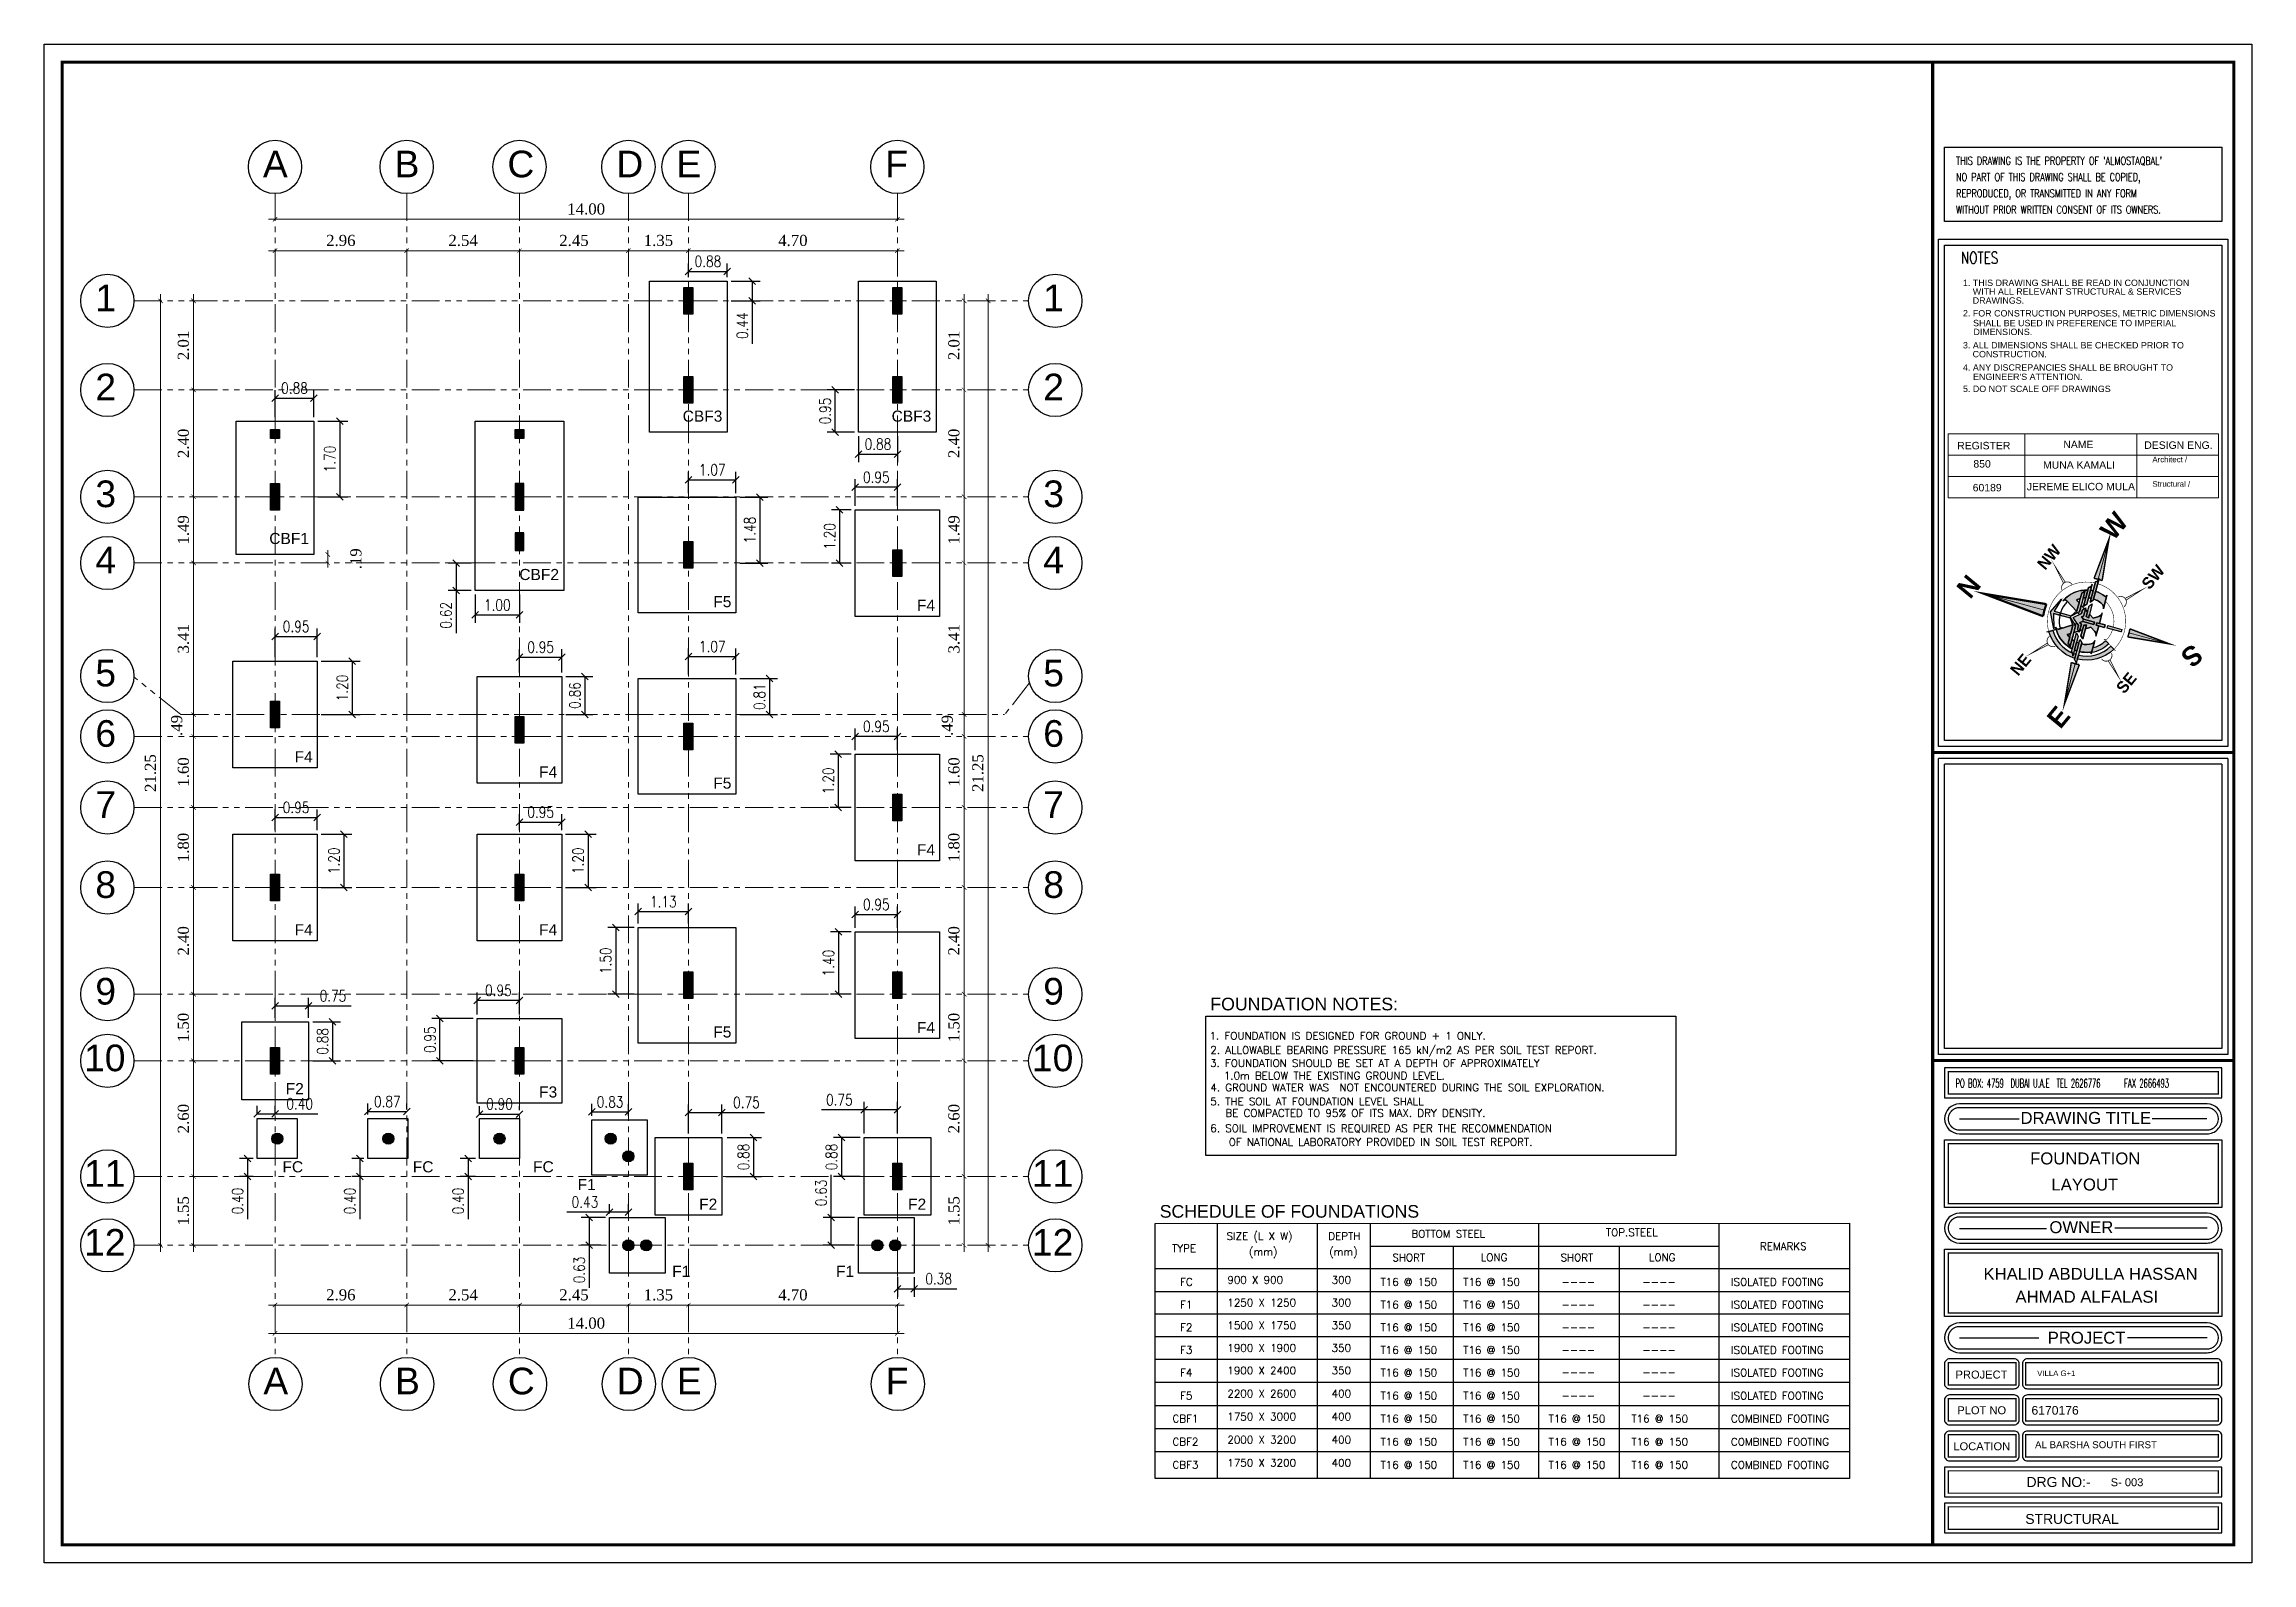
# Model space of a CAD drawing. Header units: metres. Extents: x 503482 to 1007323, y 2781056 to 5562345.
# Drawn here: x 503591.38 to 503641.04, y 2781078.7 to 2781112.87 of the extents above; entities that cross this region are included whole.
import ezdxf

# ---------------------------------------------------------------- set-up
doc = ezdxf.new("R2010")
doc.units = ezdxf.units.M
doc.header["$LTSCALE"] = 10
doc.header["$MEASUREMENT"] = 0
doc.header["$PDMODE"] = 3
doc.linetypes.add('PHANTOM2', pattern=[1.25, 0.625, -0.125, 0.125, -0.125, 0.125, -0.125])
doc.layers.get('0').update_dxf_attribs({"linetype": 'CONTINUOUS'})
doc.layers.get('DEFPOINTS').update_dxf_attribs({"linetype": 'CONTINUOUS'})
for name, color, linetype, lineweight in [('01_WALLS', 7, 'CONTINUOUS', 25), ('S-SLAB', 2, 'CONTINUOUS', 25), ('S-TIE BEAM', 3, 'CONTINUOUS', 25), ('TEXT', 254, 'CONTINUOUS', 13)]:
    doc.layers.add(name, color=color, linetype=linetype, lineweight=lineweight)
for name, color, linetype in [('A-TEXT', 2, 'CONTINUOUS'), ('A-VIEW-LN', 1, 'CONTINUOUS'), ('collumn', 7, 'CONTINUOUS'), ('G-HATCH-COL-WALL', 171, 'CONTINUOUS'), ('M.TITLE BLOCK', 7, 'CONTINUOUS'), ('S-COL', 6, 'CONTINUOUS'), ('S-COL HATCH', 161, 'CONTINUOUS'), ('S-COL-NAME', 4, 'CONTINUOUS'), ('SH', 3, 'CONTINUOUS')]:
    doc.layers.add(name, color=color, linetype=linetype)
doc.styles.add('4', font='romab___.ttf')
doc.styles.add('ANWAR', font='arial.ttf')
doc.styles.add('AREAL', font='times.ttf')
doc.styles.add('ARIAL', font='arial.ttf')
doc.styles.add('MIC', font='romant.shx', dxfattribs={"width": 0.75})
doc.styles.add('ROMAN', font='romant.shx', dxfattribs={"height": 0.6})
doc.styles.add('ROMANS', font='ROMANS.SHX', dxfattribs={"width": 0.8, "height": 0.25})
doc.styles.add('SANSSERIFBOLD', font='sanss___.ttf', dxfattribs={"height": 18})
doc.styles.add('TT', font='swissek.ttf')
doc.dimstyles.new('ANWER', dxfattribs={"dimtxt": 0.25, "dimasz": 0.1, "dimexe": 0.1, "dimexo": 0.25, "dimgap": 0.1, "dimtad": 1, "dimzin": 7, "dimdsep": 46, "dimtxsty": 'AREAL', "dimblk": 'ARCHTICK', "dimcen": 0.125, "dimdle": 0.15, "dimse1": 1, "dimse2": 1, "dimclrd": 41, "dimclre": 8, "dimclrt": 112, "dimadec": 0, "dimazin": 0, "dimtfac": 1, "dimtmove": 2, "dimatfit": 3, "dimfxl": 1, "dimtolj": 1, "dimtzin": 0, "dimlwd": 0, "dimlwe": 5, "dimarcsym": 0})
doc.dimstyles.new('ROMANS', dxfattribs={"dimtxt": 0.25, "dimasz": 0.15, "dimexe": 0.18, "dimexo": 0.09, "dimgap": 0.1, "dimtad": 1, "dimzin": 0, "dimdsep": 46, "dimtxsty": 'ROMANS', "dimblk": 'OBLIQUE', "dimcen": 0.09, "dimclrd": 1, "dimclre": 1, "dimclrt": 2, "dimadec": 0, "dimazin": 0, "dimtfac": 1, "dimtofl": 0, "dimtmove": 0, "dimatfit": 3, "dimldrblk": 'OBLIQUE', "dimfxl": 1, "dimtolj": 1, "dimtzin": 0, "dimarcsym": 0})

msp = doc.modelspace()

# ---------------------------------------------------------------- texts
at = {"layer": 'M.TITLE BLOCK', "color": 1, "style": 'MIC', "width": 0.75}
for s, p in [("THIS DRAWING IS THE PROPERTY OF 'ALMOSTAQBAL'", (503634.391, 2781110.158)), ("THIS DRAWING IS THE PROPERTY OF 'ALMOSTAQBAL'", (503634.391, 2781110.158)), ('NO PART OF THIS DRAWING SHALL BE COPIED,', (503634.391, 2781109.791)), ('NO PART OF THIS DRAWING SHALL BE COPIED,', (503634.391, 2781109.791)), ('REPRODUCED, OR TRANSMITTED IN ANY FORM', (503634.391, 2781109.424)), ('REPRODUCED, OR TRANSMITTED IN ANY FORM', (503634.391, 2781109.424)), ('WITHOUT PRIOR WRITTEN CONSENT OF ITS OWNERS.', (503634.391, 2781109.058)), ('WITHOUT PRIOR WRITTEN CONSENT OF ITS OWNERS.', (503634.391, 2781109.058))]:
    msp.add_text(s, height=0.1771, dxfattribs=at).set_placement(p)
at = {"layer": 'M.TITLE BLOCK', "color": 253, "linetype": 'Continuous', "ltscale": 24, "style": 'MIC', "width": 0.75}
msp.add_text('NOTES', height=0.2656, dxfattribs=at).set_placement((503634.498, 2781107.932))
msp.add_text('NOTES', height=0.2656, dxfattribs=at).set_placement((503634.498, 2781107.932))
at = {"layer": 'M.TITLE BLOCK', "color": 253, "linetype": 'Continuous', "ltscale": 24, "style": 'SANSSERIFBOLD'}
for s, height, p in [('1. THIS DRAWING SHALL BE READ IN CONJUNCTION', 0.14322, (503634.546, 2781107.429)), ('1. THIS DRAWING SHALL BE READ IN CONJUNCTION', 0.14322, (503634.546, 2781107.429)), ('WITH ALL RELEVANT STRUCTURAL & SERVICES', 0.14322, (503634.767, 2781107.232)), ('WITH ALL RELEVANT STRUCTURAL & SERVICES', 0.14322, (503634.767, 2781107.232)), ('DRAWINGS.', 0.1432, (503634.766, 2781107.031)), ('DRAWINGS.', 0.1432, (503634.766, 2781107.031)), ('2. FOR CONSTRUCTION PURPOSES, METRIC DIMENSIONS', 0.14322, (503634.546, 2781106.743)), ('2. FOR CONSTRUCTION PURPOSES, METRIC DIMENSIONS', 0.14322, (503634.546, 2781106.743)), ('SHALL BE USED IN PREFERENCE TO IMPERIAL ', 0.14322, (503634.773, 2781106.524)), ('SHALL BE USED IN PREFERENCE TO IMPERIAL ', 0.14322, (503634.773, 2781106.524)), ('3. ALL DIMENSIONS SHALL BE CHECKED PRIOR TO', 0.14322, (503634.546, 2781106.024)), ('3. ALL DIMENSIONS SHALL BE CHECKED PRIOR TO', 0.14322, (503634.546, 2781106.024)), ('DIMENSIONS.', 0.14322, (503634.782, 2781106.325)), ('DIMENSIONS.', 0.14322, (503634.782, 2781106.325)), ('4. ANY DISCREPANCIES SHALL BE BROUGHT TO', 0.14322, (503634.546, 2781105.524)), ('4. ANY DISCREPANCIES SHALL BE BROUGHT TO', 0.14322, (503634.546, 2781105.524)), ('CONSTRUCTION.', 0.14322, (503634.763, 2781105.825)), ('CONSTRUCTION.', 0.14322, (503634.763, 2781105.825)), ('5. DO NOT SCALE OFF DRAWINGS', 0.14322, (503634.546, 2781105.044)), ('5. DO NOT SCALE OFF DRAWINGS', 0.14322, (503634.546, 2781105.044)), ("ENGINEER'S ATTENTION.", 0.14322, (503634.773, 2781105.315))]:
    msp.add_text(s, height=height, dxfattribs=at).set_placement(p)
at = {"layer": 'M.TITLE BLOCK', "color": 1, "style": 'SANSSERIFBOLD'}
for s, height, p in [('DRAWING TITLE', 0.26853, (503635.841, 2781088.577)), ('DRAWING TITLE', 0.26853, (503635.841, 2781088.577)), ('FOUNDATION', 0.2685, (503636.057, 2781087.665, -2.345)), ('LAYOUT', 0.2685, (503636.536, 2781087.078, -2.345)), ('OWNER', 0.2685, (503636.49, 2781086.118)), ('OWNER', 0.2685, (503636.49, 2781086.118)), ('KHALID ABDULLA HASSAN', 0.26853, (503635.008, 2781085.069)), ('AHMAD ALFALASI', 0.26853, (503635.727, 2781084.553)), ('PROJECT', 0.2685, (503636.452, 2781083.631)), ('PROJECT', 0.2685, (503636.452, 2781083.631)), ('PROJECT', 0.179, (503634.379, 2781082.847)), ('PROJECT', 0.179, (503634.379, 2781082.847)), ('VILLA G+1', 0.1253, (503636.215, 2781082.902, -0.821)), (' PLOT NO ', 0.179, (503634.35, 2781082.044)), (' PLOT NO ', 0.179, (503634.35, 2781082.044)), ('LOCATION', 0.179, (503634.33, 2781081.233)), ('LOCATION', 0.179, (503634.33, 2781081.233)), ('DRG NO:-', 0.2238, (503635.976, 2781080.407)), ('DRG NO:-', 0.2238, (503635.976, 2781080.407)), ('S- 003', 0.179, (503637.868, 2781080.424, -1.173)), ('STRUCTURAL', 0.2238, (503635.948, 2781079.576))]:
    msp.add_text(s, height=height, dxfattribs=at).set_placement(p)
at = {"layer": 'M.TITLE BLOCK', "color": 1, "lineweight": 5, "style": 'SANSSERIFBOLD'}
for s, height, p in [('6170176', 0.1955, (503636.087, 2781082.034)), ('AL BARSHA SOUTH FIRST', 0.15642, (503636.167, 2781081.28))]:
    msp.add_text(s, height=height, dxfattribs=at).set_placement(p)
at = {"layer": 'S-COL-NAME', "style": 'ARIAL'}
for s, p in [('CBF3', (503605.746, 2781104.376)), ('CBF3', (503610.446, 2781104.376)), ('CBF1', (503596.446, 2781101.623)), ('CBF2', (503602.071, 2781100.813)), ('F5', (503606.434, 2781100.202)), ('F4', (503611.016, 2781100.119)), ('F4', (503597.016, 2781096.712)), ('F4', (503602.516, 2781096.37)), ('F5', (503606.434, 2781096.12)), ('F4', (503611.016, 2781094.62)), ('F4', (503597.016, 2781092.82)), ('F4', (503602.516, 2781092.82)), ('F5', (503606.434, 2781090.52)), ('F4', (503611.016, 2781090.62)), ('F2', (503596.816, 2781089.245)), ('F3', (503602.516, 2781089.17)), ('FC', (503596.743, 2781087.486)), ('FC', (503599.675, 2781087.486)), ('FC', (503602.38, 2781087.486)), ('F1', (503603.382, 2781087.086)), ('F2', (503606.116, 2781086.645)), ('F2', (503610.816, 2781086.645)), ('F1', (503605.509, 2781085.134)), ('F1', (503609.195, 2781085.134))]:
    msp.add_text(s, height=0.25, dxfattribs=at).set_placement(p)
at = {"layer": 'SH', "color": 2, "style": 'ROMANS'}
for s, height, p in [('1. FOUNDATION IS DESIGNED FOR GROUND + 1 ONLY.', 0.16989, (503617.598, 2781090.474)), ('2. ALLOWABLE BEARING PRESSURE 165 kN/m2 AS PER SOIL TEST REPORT.', 0.16989, (503617.616, 2781090.153)), ('3. FOUNDATION SHOULD BE SET AT A DEPTH OF APPROXIMATELY', 0.16989, (503617.61, 2781089.859)), ('  1.0m BELOW THE EXISTING GROUND LEVEL.', 0.16989, (503617.686, 2781089.578)), ('4. GROUND WATER WAS  NOT ENCOUNTERED DURING THE SOIL EXPLORATION.', 0.16989, (503617.616, 2781089.31)), ('5. THE SOIL AT FOUNDATION LEVEL SHALL', 0.16989, (503617.616, 2781088.995)), ('  BE COMPACTED TO 95% OF ITS MAX. DRY DENSITY.', 0.16989, (503617.722, 2781088.736)), ('6. SOIL IMPROVEMENT IS REQUIRED AS PER THE RECOMMENDATION', 0.16989, (503617.616, 2781088.393)), ('OF NATIONAL LABORATORY PROVIDED IN SOIL TEST REPORT. ', 0.16989, (503618.029, 2781088.082)), ('SIZE (L X W)', 0.16989, (503617.98, 2781085.966)), ('BOTTOM STEEL', 0.16989, (503622.138, 2781086.019)), ('TOP.STEEL', 0.1699, (503626.514, 2781086.05)), ('TYPE', 0.1699, (503616.754, 2781085.693)), ('(mm)', 0.1699, (503618.486, 2781085.614)), ('DEPTH', 0.1699, (503620.27, 2781085.966)), ('(mm)', 0.1699, (503620.288, 2781085.614)), ('SHORT', 0.1699, (503621.711, 2781085.484)), ('LONG', 0.1699, (503623.699, 2781085.488)), ('SHORT', 0.1699, (503625.493, 2781085.484)), ('LONG', 0.1699, (503627.481, 2781085.488)), ('REMARKS', 0.1699, (503629.98, 2781085.739)), ('900 X 900', 0.1699, (503617.999, 2781084.981)), ('300', 0.1699, (503620.344, 2781084.981)), ('FC', 0.1699, (503616.935, 2781084.936)), ('T16 @ 150', 0.1699, (503621.444, 2781084.935)), ('T16 @ 150', 0.1699, (503623.306, 2781084.935)), ('----', 0.1699, (503625.514, 2781084.935)), ('----', 0.1699, (503627.331, 2781084.935)), ('ISOLATED FOOTING', 0.16989, (503629.328, 2781084.935)), ('F1', 0.1699, (503616.935, 2781084.425)), ('1250 X 1250', 0.16989, (503617.999, 2781084.47)), ('300', 0.1699, (503620.344, 2781084.47)), ('T16 @ 150', 0.1699, (503621.444, 2781084.424)), ('T16 @ 150', 0.1699, (503623.306, 2781084.424)), ('----', 0.1699, (503625.514, 2781084.424)), ('----', 0.1699, (503627.331, 2781084.424)), ('ISOLATED FOOTING', 0.16989, (503629.328, 2781084.424)), ('F2', 0.1699, (503616.935, 2781083.913)), ('1500 X 1750', 0.16989, (503617.999, 2781083.958)), ('350', 0.1699, (503620.344, 2781083.958)), ('T16 @ 150', 0.1699, (503621.444, 2781083.912)), ('T16 @ 150', 0.1699, (503623.306, 2781083.912)), ('----', 0.1699, (503625.514, 2781083.916)), ('----', 0.1699, (503627.331, 2781083.916)), ('ISOLATED FOOTING', 0.16989, (503629.328, 2781083.912)), ('F3', 0.1699, (503616.935, 2781083.405)), ('1900 X 1900', 0.16989, (503617.999, 2781083.45)), ('350', 0.1699, (503620.344, 2781083.45)), ('T16 @ 150', 0.1699, (503621.444, 2781083.404)), ('T16 @ 150', 0.1699, (503623.306, 2781083.404)), ('----', 0.1699, (503625.514, 2781083.407)), ('----', 0.1699, (503627.331, 2781083.407)), ('ISOLATED FOOTING', 0.16989, (503629.328, 2781083.404)), ('F4', 0.1699, (503616.935, 2781082.896)), ('1900 X 2400', 0.16989, (503617.999, 2781082.942)), ('350', 0.1699, (503620.344, 2781082.942)), ('T16 @ 150', 0.1699, (503621.444, 2781082.895)), ('T16 @ 150', 0.1699, (503623.306, 2781082.895)), ('----', 0.1699, (503625.514, 2781082.899)), ('----', 0.1699, (503627.331, 2781082.899)), ('ISOLATED FOOTING', 0.16989, (503629.328, 2781082.895)), ('F5', 0.1699, (503616.935, 2781082.377)), ('2200 X 2600', 0.16989, (503617.999, 2781082.422)), ('400', 0.1699, (503620.344, 2781082.422)), ('T16 @ 150', 0.1699, (503621.444, 2781082.376)), ('T16 @ 150', 0.1699, (503623.306, 2781082.376)), ('----', 0.1699, (503625.514, 2781082.379)), ('----', 0.1699, (503627.331, 2781082.379)), ('ISOLATED FOOTING', 0.16989, (503629.328, 2781082.375)), ('CBF1', 0.1699, (503616.764, 2781081.86)), ('1750 X 3000', 0.16989, (503617.999, 2781081.905)), ('400', 0.1699, (503620.344, 2781081.905)), ('T16 @ 150', 0.1699, (503621.444, 2781081.859)), ('T16 @ 150', 0.1699, (503623.306, 2781081.859)), ('T16 @ 150', 0.1699, (503625.226, 2781081.859)), ('T16 @ 150', 0.1699, (503627.088, 2781081.859)), ('COMBINED FOOTING', 0.16989, (503629.328, 2781081.859)), ('CBF2', 0.1699, (503616.764, 2781081.34)), ('2000 X 3200', 0.16989, (503617.999, 2781081.385)), ('400', 0.1699, (503620.344, 2781081.385)), ('T16 @ 150', 0.1699, (503621.444, 2781081.339)), ('T16 @ 150', 0.1699, (503623.306, 2781081.339)), ('T16 @ 150', 0.1699, (503625.226, 2781081.339)), ('T16 @ 150', 0.1699, (503627.088, 2781081.339)), ('COMBINED FOOTING', 0.16989, (503629.328, 2781081.339)), ('CBF3', 0.1699, (503616.764, 2781080.82)), ('1750 X 3200', 0.16989, (503617.999, 2781080.866)), ('400', 0.1699, (503620.344, 2781080.866)), ('T16 @ 150', 0.1699, (503621.444, 2781080.819)), ('T16 @ 150', 0.1699, (503623.306, 2781080.819)), ('T16 @ 150', 0.1699, (503625.226, 2781080.819)), ('T16 @ 150', 0.1699, (503627.088, 2781080.819)), ('COMBINED FOOTING', 0.16989, (503629.328, 2781080.819))]:
    msp.add_text(s, height=height, rotation=359.999, dxfattribs=at).set_placement(p)
at = {"layer": 'TEXT', "style": 'TT'}
for s, p in [('FOUNDATION NOTES:', (503617.615, 2781091.131)), ('SCHEDULE OF FOUNDATIONS', (503616.476, 2781086.466))]:
    msp.add_text(s, height=0.28484, dxfattribs=at).set_placement(p)

# ---------------------------------------------------------------- blocks, each defined once
blk = doc.blocks.new('A$C2A1342A5')
at = {"color": 1, "style": 'ROMAN'}
blk.add_text('PO BOX: 4759  DUBAI U.A.E  TEL 2626776   FAX 2666493', height=10, dxfattribs=at).set_placement((-1, 0))
blk = doc.blocks.new('FFFDSEW')
at = {"layer": 'TEXT', "color": 1}
for p, q in [((506281.889, 2818528.979), (506281.889, 2818526.264)), ((506286.624, 2818528.979), (506286.624, 2818526.264)), ((506278.658, 2818528.074), (506290.076, 2818528.074)), ((506278.658, 2818527.169), (506290.076, 2818527.169))]:
    blk.add_line(p, q, dxfattribs=at)
blk.add_lwpolyline([(506278.658, 2818528.979), (506290.076, 2818528.979), (506290.076, 2818526.264), (506278.658, 2818526.264)], close=True, dxfattribs=at)
at = {"layer": 'TEXT', "color": 160, "style": 'ARIAL'}
for s, height, p in [('REGISTER', 0.315, (506279.033, 2818528.319)), ('NAME', 0.315, (506283.518, 2818528.368)), ('DESIGN ENG.', 0.31496, (506286.938, 2818528.339)), ('850', 0.315, (506279.719, 2818527.547)), ('MUNA KAMALI', 0.31496, (506282.662, 2818527.502)), ('Architect /', 0.23622, (506287.28, 2818527.771)), ('60189', 0.315, (506279.69, 2818526.542)), ('JEREME ELICO MULA', 0.31496, (506281.974, 2818526.587)), ('Structural /', 0.23622, (506287.28, 2818526.737))]:
    blk.add_text(s, height=height, dxfattribs=at).set_placement(p)
blk = doc.blocks.new('hhjhj')
at = {"layer": '01_WALLS'}
h = blk.add_hatch(color=153, dxfattribs=at)
h.set_gradient(color1=(92, 145, 230), color2=(37, 105, 177), tint=1)
h.paths.add_polyline_path([(14567.7, 3871), (14567.7, 3864.5, -0.023761), (14570.3, 3864.5), (14570.3, 3871), (14584.9, 3866.7), (14569.2, 3874.6), (14554.1, 3867)])
h.paths.add_polyline_path([(14542.8, 3849.1, -0.262066), (14539, 3846.5), (14561.8, 3846.4), (14567.7, 3853), (14567.7, 3853.5), (14561.5, 3849.1)])
h.paths.add_polyline_path([(14552.4, 3841.2), (14555.2, 3843.8), (14535.7, 3843.8, -0.286116), (14531.5, 3841.2)])
h.paths.add_polyline_path([(14546.8, 3836), (14549.6, 3838.6), (14528.4, 3838.6, -0.286116), (14524.2, 3836)])
h.paths.add_polyline_path([(14565.4, 3836, -0.124615), (14564.5, 3838.6), (14553.4, 3838.6), (14550.7, 3836)])
h.paths.add_polyline_path([(14572, 3843.1, -0.101071), (14573.2, 3841.2), (14581.8, 3841.2), (14579, 3843.8), (14575.2, 3843.8), (14569, 3850.9), (14562.8, 3843.8), (14559, 3843.8), (14556.2, 3841.2), (14564.8, 3841.2, -0.102127), (14566.1, 3843.1), (14567.7, 3840.6), (14567.7, 3829.1), (14570.3, 3829.1), (14570.3, 3840.6)])
h.paths.add_polyline_path([(14573.6, 3838.6, -0.124615), (14572.6, 3836), (14587.3, 3836), (14584.6, 3838.6)])
h.paths.add_polyline_path([(14606.5, 3841.2, -0.286116), (14602.3, 3843.8), (14582.8, 3843.8), (14585.6, 3841.2)])
h.paths.add_polyline_path([(14613.8, 3836, -0.286116), (14609.6, 3838.6), (14588.4, 3838.6), (14591.2, 3836)])
h.paths.add_polyline_path([(14570.3, 3826.5), (14567.7, 3826.5), (14567.7, 3817.9), (14570.3, 3817.9)])
h.paths.add_polyline_path([(14567.7, 3800.3), (14570.3, 3800.3), (14570.3, 3809.4), (14570.3, 3815.2), (14567.7, 3815.2)])
h = blk.add_hatch(color=153, dxfattribs=at)
h.set_gradient(color1=(92, 145, 230), color2=(37, 105, 177), tint=1)
h.paths.add_polyline_path([(14567.7, 3871), (14567.7, 3864.5, -0.023761), (14570.3, 3864.5), (14570.3, 3871), (14584.9, 3866.7), (14569.2, 3874.6), (14554.1, 3867)])
h.paths.add_polyline_path([(14542.8, 3849.1, -0.262066), (14539, 3846.5), (14561.8, 3846.4), (14567.7, 3853), (14567.7, 3853.5), (14561.5, 3849.1)])
h.paths.add_polyline_path([(14552.4, 3841.2), (14555.2, 3843.8), (14535.7, 3843.8, -0.286116), (14531.5, 3841.2)])
h.paths.add_polyline_path([(14546.8, 3836), (14549.6, 3838.6), (14528.4, 3838.6, -0.286116), (14524.2, 3836)])
h.paths.add_polyline_path([(14565.4, 3836, -0.124615), (14564.5, 3838.6), (14553.4, 3838.6), (14550.7, 3836)])
h.paths.add_polyline_path([(14572, 3843.1, -0.101071), (14573.2, 3841.2), (14581.8, 3841.2), (14579, 3843.8), (14575.2, 3843.8), (14569, 3850.9), (14562.8, 3843.8), (14559, 3843.8), (14556.2, 3841.2), (14564.8, 3841.2, -0.102127), (14566.1, 3843.1), (14567.7, 3840.6), (14567.7, 3829.1), (14570.3, 3829.1), (14570.3, 3840.6)])
h.paths.add_polyline_path([(14573.6, 3838.6, -0.124615), (14572.6, 3836), (14587.3, 3836), (14584.6, 3838.6)])
h.paths.add_polyline_path([(14606.5, 3841.2, -0.286116), (14602.3, 3843.8), (14582.8, 3843.8), (14585.6, 3841.2)])
h.paths.add_polyline_path([(14613.8, 3836, -0.286116), (14609.6, 3838.6), (14588.4, 3838.6), (14591.2, 3836)])
h.paths.add_polyline_path([(14570.3, 3826.5), (14567.7, 3826.5), (14567.7, 3817.9), (14570.3, 3817.9)])
h.paths.add_polyline_path([(14567.7, 3800.3), (14570.3, 3800.3), (14570.3, 3809.4), (14570.3, 3815.2), (14567.7, 3815.2)])
h = blk.add_hatch(color=51, dxfattribs=at)
h.set_gradient(color1=(244, 242, 128), color2=(233, 230, 63), tint=1)
h.paths.add_polyline_path([(14587, 3852.2, -0.041979), (14589.3, 3849.1), (14595.2, 3849.1, 0.259096), (14599, 3846.5, 0.204681), (14582.8, 3865.5, -0.442697), (14583.9, 3861.5), (14576, 3849.4), (14576.5, 3849.1), (14585.1, 3849.1)])
h.paths.add_polyline_path([(14599.7, 3843.8, 0.021326), (14599, 3846.4), (14590.6, 3846.4, -0.030454), (14591.6, 3843.8)])
h.paths.add_polyline_path([(14600.4, 3838.6, 0.020699), (14600.1, 3841.2), (14592.2, 3841.2, -0.02878), (14592.5, 3838.6)])
h.paths.add_polyline_path([(14600.4, 3836), (14592.5, 3836, -0.122048), (14589.3, 3825.4, -0.198912), (14585.6, 3823.9), (14599.8, 3823.9, -0.577302), (14598.4, 3825.9, 0.08143)])
h.paths.add_polyline_path([(14581.2, 3823.9, -0.256233), (14576.8, 3826.3), (14573.7, 3831.2), (14576.7, 3836), (14572.6, 3836, 0.124615), (14573.6, 3838.6), (14578.4, 3838.6), (14580, 3841.2), (14573.2, 3841.2, 0.101071), (14572, 3843.1), (14570.3, 3840.6), (14570.3, 3829.1), (14567.7, 3829.1), (14567.7, 3840.6), (14566.1, 3843.1, 0.102127), (14564.8, 3841.2), (14558, 3841.2), (14559.6, 3838.6), (14564.5, 3838.6, 0.124615), (14565.4, 3836), (14561.3, 3836), (14564.3, 3831.2), (14561.2, 3826.3, -0.256233), (14556.8, 3823.9), (14567.7, 3823.9), (14567.7, 3826.5), (14570.3, 3826.5), (14570.3, 3823.9)])
h.paths.add_polyline_path([(14576.2, 3846.4), (14575, 3847.8), (14573.6, 3845.6), (14575.2, 3843.8), (14579, 3843.8), (14580.7, 3842.2), (14583.4, 3846.4)])
h.paths.add_polyline_path([(14551, 3852.2), (14553, 3849.1), (14561.5, 3849.1), (14562, 3849.4), (14554.3, 3861.6, -0.449697), (14555.4, 3865.3, 0.211021), (14539, 3846.5, 0.262066), (14542.8, 3849.1), (14548.7, 3849.1, -0.041897)])
h.paths.add_polyline_path([(14546.4, 3843.8, -0.030549), (14547.4, 3846.5), (14539, 3846.5, 0.022049), (14538.3, 3843.8)])
h.paths.add_polyline_path([(14537.8, 3841.2, 0.021253), (14537.6, 3838.6), (14545.5, 3838.6, -0.02874), (14545.8, 3841.2)])
h.paths.add_polyline_path([(14545.5, 3836), (14537.6, 3836, 0.085165), (14539.8, 3825.7, -0.447729), (14538.4, 3823.9), (14552.4, 3823.9, -0.198912), (14548.7, 3825.4, -0.121853)])
h.paths.add_polyline_path([(14554.6, 3846.4), (14557.3, 3842.2), (14559, 3843.8), (14562.8, 3843.8), (14564.4, 3845.7), (14563, 3847.9), (14561.8, 3846.4)])
h = blk.add_hatch(color=153, dxfattribs=at)
h.set_gradient(color1=(92, 145, 230), color2=(37, 105, 177), tint=1)
h.paths.add_polyline_path([(14576.5, 3849.1), (14576, 3849.4), (14570.3, 3853.5), (14570.3, 3864.5, 0.023761), (14567.7, 3864.5), (14567.7, 3853), (14569, 3854.5), (14576.2, 3846.4), (14583.4, 3846.4), (14599, 3846.4, 0.000195), (14599, 3846.5, -0.259096), (14595.2, 3849.1), (14589.3, 3849.1)])
h = blk.add_hatch(color=153, dxfattribs=at)
h.set_gradient(color1=(92, 145, 230), color2=(37, 105, 177), tint=1)
h.paths.add_polyline_path([(14576.5, 3849.1), (14576, 3849.4), (14570.3, 3853.5), (14570.3, 3864.5, 0.023761), (14567.7, 3864.5), (14567.7, 3853), (14569, 3854.5), (14576.2, 3846.4), (14583.4, 3846.4), (14599, 3846.4, 0.000195), (14599, 3846.5, -0.259096), (14595.2, 3849.1), (14589.3, 3849.1)])
h = blk.add_hatch(color=153, dxfattribs=at)
h.set_gradient(color1=(92, 145, 230), color2=(37, 105, 177), tint=1)
h.paths.add_polyline_path([(14603.7, 3842.1, 0.158286), (14606.5, 3841.2), (14603.9, 3841.2, -0.018728), (14604.1, 3838.6), (14608.3, 3838.6, 0.254419), (14589, 3870.8), (14586.9, 3867.2, -0.226556)])
h.paths.add_polyline_path([(14586.9, 3806.7), (14589, 3803.1, 0.258202), (14608.3, 3836), (14604.1, 3836, -0.257526)])
h.paths.add_polyline_path([(14598.2, 3823.9), (14593.3, 3823.9, -0.119249), (14583, 3813.2), (14585.2, 3809.4, 0.155133)])
at = {"layer": '01_WALLS', "color": 2}
blk.add_line((14570.3, 3840.6), (14567.7, 3840.6), dxfattribs=at)
at = {"layer": '01_WALLS', "color": 253, "const_width": 0.5}
for points in [[(14590.3, 3873, -0.395207), (14587.1, 3872.1, 0.387736), (14535.7, 3858.2, 0.132388), (14529.5, 3838.6), (14537.6, 3838.6, -0.021253), (14537.8, 3841.2), (14531.5, 3841.2, 0.286116), (14535.7, 3843.8), (14538.3, 3843.8, -0.234593), (14555.4, 3865.4, 0.455538), (14554.3, 3861.6), (14554.8, 3860.8, -0.03708), (14558.4, 3862.4, -0.087276), (14567.7, 3864.5), (14567.7, 3871), (14554.1, 3867), (14569.2, 3874.6), (14584.9, 3866.7), (14570.3, 3871), (14570.3, 3864.5, -0.095661), (14580.5, 3862.1, -0.429692), (14581.6, 3858.3), (14584.3, 3862.9, 0.297133), (14582.7, 3865.5, -0.0213), (14585.1, 3864.2)], [(14547.3, 3819.9, -0.045891), (14544.5, 3823.9), (14538.4, 3823.9, 0.447729), (14539.8, 3825.7, -0.085165), (14537.6, 3836), (14529.5, 3836, 0.262554), (14549.4, 3802.7, 0.253777), (14587.1, 3801.9, -0.396007), (14590.3, 3801), (14581.7, 3815.4, -0.340554), (14581.3, 3812.4, -0.105876), (14570.3, 3809.4), (14570.3, 3800.3), (14567.7, 3800.3), (14567.7, 3809.4, -0.220839)]]:
    blk.add_lwpolyline(points, format="xyb", close=True, dxfattribs=at)
at = {"layer": '01_WALLS', "color": 144}
for points in [[(14584.9, 3866.7), (14569.2, 3874.6), (14554.1, 3867), (14567.7, 3871), (14567.7, 3853.5), (14561.5, 3849.1), (14542.8, 3849.1, -0.262066), (14539, 3846.5), (14561.8, 3846.4), (14569, 3854.5), (14576.2, 3846.4), (14599.5, 3846.4, -0.286116), (14595.2, 3849.1), (14576.5, 3849.1), (14570.3, 3853.5), (14570.3, 3871), (14584.9, 3866.7)], [(14584.9, 3866.7), (14569.2, 3874.6), (14554.1, 3867), (14567.7, 3871), (14567.7, 3853.5), (14561.5, 3849.1), (14542.8, 3849.1, -0.262066), (14539, 3846.5), (14561.8, 3846.4), (14569, 3854.5), (14576.2, 3846.4), (14599.5, 3846.4, -0.286116), (14595.2, 3849.1), (14576.5, 3849.1), (14570.3, 3853.5), (14570.3, 3871), (14584.9, 3866.7)], [(14549.6, 3838.6), (14546.8, 3836), (14524.2, 3836, 0.286116), (14528.4, 3838.6, 1.604486), (14528.4, 3838.6), (14549.6, 3838.6)], [(14549.6, 3838.6), (14546.8, 3836), (14524.2, 3836, 0.286116), (14528.4, 3838.6, 1.604486), (14528.4, 3838.6), (14549.6, 3838.6)], [(14535.7, 3843.8), (14555.2, 3843.8), (14552.4, 3841.2), (14531.5, 3841.2, 0.286116), (14535.7, 3843.8, -0.286116)], [(14535.7, 3843.8), (14555.2, 3843.8), (14552.4, 3841.2), (14531.5, 3841.2, 0.286116), (14535.7, 3843.8, -0.286116)], [(14564.5, 3838.6), (14553.4, 3838.6), (14550.7, 3836), (14565.4, 3836, -0.124615), (14564.5, 3838.6, 1.780028)], [(14564.5, 3838.6), (14553.4, 3838.6), (14550.7, 3836), (14565.4, 3836, -0.124615), (14564.5, 3838.6, 1.780028)], [(14581.8, 3841.2), (14579, 3843.8), (14575.2, 3843.8), (14569, 3850.9), (14562.8, 3843.8), (14559, 3843.8), (14556.2, 3841.2), (14564.8, 3841.2, -0.102127), (14566.1, 3843.1), (14567.7, 3840.6), (14567.7, 3829.1), (14570.3, 3829.1), (14570.3, 3840.6), (14572, 3843.1, -0.101071), (14573.2, 3841.2), (14581.8, 3841.2)], [(14581.8, 3841.2), (14579, 3843.8), (14575.2, 3843.8), (14569, 3850.9), (14562.8, 3843.8), (14559, 3843.8), (14556.2, 3841.2), (14564.8, 3841.2, -0.102127), (14566.1, 3843.1), (14567.7, 3840.6), (14567.7, 3829.1), (14570.3, 3829.1), (14570.3, 3840.6), (14572, 3843.1, -0.101071), (14573.2, 3841.2), (14581.8, 3841.2)], [(14573.6, 3838.6), (14584.6, 3838.6), (14587.3, 3836), (14572.6, 3836, 0.124615), (14573.6, 3838.6, -1.780028)], [(14573.6, 3838.6), (14584.6, 3838.6), (14587.3, 3836), (14572.6, 3836, 0.124615), (14573.6, 3838.6, -1.780028)], [(14602.3, 3843.8), (14582.8, 3843.8), (14585.6, 3841.2), (14606.5, 3841.2, -0.286116), (14602.3, 3843.8, 0.286116)], [(14602.3, 3843.8), (14582.8, 3843.8), (14585.6, 3841.2), (14606.5, 3841.2, -0.286116), (14602.3, 3843.8, 0.286116)], [(14588.4, 3838.6), (14591.2, 3836), (14613.8, 3836, -0.286116), (14609.6, 3838.6, -1.604486), (14609.6, 3838.6), (14588.4, 3838.6)], [(14588.4, 3838.6), (14591.2, 3836), (14613.8, 3836, -0.286116), (14609.6, 3838.6, -1.604486), (14609.6, 3838.6), (14588.4, 3838.6)]]:
    blk.add_lwpolyline(points, format="xyb", dxfattribs=at)
at = {"layer": '01_WALLS', "color": 2}
for points in [[(14569.2, 3874.6), (14554.1, 3867), (14567.7, 3871), (14567.7, 3864.5, -0.023761), (14570.3, 3864.5), (14570.3, 3871), (14584.9, 3866.7)], [(14554.3, 3861.6, -0.449697), (14555.4, 3865.3, 0.211021), (14539, 3846.5, 0.262066), (14542.8, 3849.1), (14548.7, 3849.1, -0.041897), (14551, 3852.2), (14553, 3849.1), (14561.5, 3849.1), (14562, 3849.4)], [(14569, 3854.5), (14576.2, 3846.4), (14599, 3846.4, 0.000195), (14599, 3846.5, -0.259096), (14595.2, 3849.1), (14576.5, 3849.1), (14570.3, 3853.5), (14570.3, 3864.5, 0.023761), (14567.7, 3864.5), (14567.7, 3853.5), (14561.5, 3849.1), (14542.8, 3849.1, -0.262066), (14539, 3846.5), (14561.8, 3846.4)], [(14595.2, 3849.1), (14589.3, 3849.1), (14576.5, 3849.1), (14576, 3849.4), (14570.3, 3853.5), (14570.3, 3864.5, 0.023761), (14567.7, 3864.5), (14567.7, 3853.5), (14561.5, 3849.1), (14553, 3849.1), (14542.8, 3849.1, -0.262066), (14539, 3846.5), (14547.4, 3846.5), (14561.8, 3846.4), (14563, 3847.9), (14569, 3854.5), (14576.2, 3846.4), (14583.4, 3846.4), (14599, 3846.4, 0.000195), (14599, 3846.5, -0.259096)], [(14569, 3854.5), (14576.2, 3846.4), (14599, 3846.4, 0.000195), (14599, 3846.5, -0.259096), (14595.2, 3849.1), (14576.5, 3849.1), (14570.3, 3853.5), (14570.3, 3864.5, 0.023761), (14567.7, 3864.5), (14567.7, 3853.5), (14561.5, 3849.1), (14542.8, 3849.1, -0.262066), (14539, 3846.5), (14561.8, 3846.4)], [(14595.2, 3849.1), (14589.3, 3849.1), (14576.5, 3849.1), (14576, 3849.4), (14570.3, 3853.5), (14570.3, 3864.5, 0.023761), (14567.7, 3864.5), (14567.7, 3853.5), (14561.5, 3849.1), (14553, 3849.1), (14542.8, 3849.1, -0.262066), (14539, 3846.5), (14547.4, 3846.5), (14561.8, 3846.4), (14563, 3847.9), (14569, 3854.5), (14576.2, 3846.4), (14583.4, 3846.4), (14599, 3846.4, 0.000195), (14599, 3846.5, -0.259096)], [(14582.8, 3865.5, -0.447266), (14583.8, 3861.4), (14576, 3849.4), (14576.5, 3849.1), (14585.1, 3849.1), (14587, 3852.2, -0.041979), (14589.3, 3849.1), (14595.2, 3849.1, 0.259096), (14599, 3846.5, 0.204681)], [(14589, 3870.8), (14586.9, 3867.2, -0.226556), (14603.7, 3842.1, 0.158286), (14606.5, 3841.2), (14603.9, 3841.2, -0.018728), (14604.1, 3838.6), (14608.3, 3838.6, 0.254419)], [(14549.6, 3838.6), (14528.4, 3838.6, -0.286116), (14524.2, 3836), (14546.8, 3836)], [(14549.6, 3838.6), (14528.4, 3838.6, -0.286116), (14524.2, 3836), (14546.8, 3836)], [(14555.2, 3843.8), (14535.7, 3843.8, -0.286116), (14531.5, 3841.2), (14552.4, 3841.2)], [(14555.2, 3843.8), (14535.7, 3843.8, -0.286116), (14531.5, 3841.2), (14552.4, 3841.2)], [(14545.8, 3841.2), (14537.8, 3841.2, 0.021253), (14537.6, 3838.6), (14545.5, 3838.6, -0.02874)], [(14545.5, 3836), (14537.6, 3836, 0.085165), (14539.8, 3825.7, -0.447729), (14538.4, 3823.9), (14552.4, 3823.9, -0.198912), (14548.7, 3825.4, -0.121853)], [(14547.4, 3846.5), (14539, 3846.5, 0.022049), (14538.3, 3843.8), (14546.4, 3843.8, -0.030549)], [(14564.5, 3838.6), (14553.4, 3838.6), (14550.7, 3836), (14565.4, 3836, -0.124615)], [(14564.5, 3838.6), (14553.4, 3838.6), (14550.7, 3836), (14565.4, 3836, -0.124615)], [(14569, 3850.9), (14562.8, 3843.8), (14559, 3843.8), (14556.2, 3841.2), (14564.8, 3841.2, -0.102127), (14566.1, 3843.1), (14567.7, 3840.6), (14567.7, 3829.1), (14570.3, 3829.1), (14570.3, 3840.6), (14572, 3843.1, -0.101071), (14573.2, 3841.2), (14581.8, 3841.2), (14579, 3843.8), (14575.2, 3843.8)], [(14569, 3850.9), (14562.8, 3843.8), (14559, 3843.8), (14556.2, 3841.2), (14564.8, 3841.2, -0.102127), (14566.1, 3843.1), (14567.7, 3840.6), (14567.7, 3829.1), (14570.3, 3829.1), (14570.3, 3840.6), (14572, 3843.1, -0.101071), (14573.2, 3841.2), (14581.8, 3841.2), (14579, 3843.8), (14575.2, 3843.8)], [(14576.8, 3826.3), (14573.7, 3831.2), (14576.7, 3836), (14572.6, 3836, 0.124615), (14573.6, 3838.6), (14578.4, 3838.6), (14580, 3841.2), (14573.2, 3841.2, 0.101071), (14572, 3843.1), (14570.3, 3840.6), (14570.3, 3829.1), (14567.7, 3829.1), (14567.7, 3840.6), (14566.1, 3843.1, 0.102127), (14564.8, 3841.2), (14558, 3841.2), (14559.6, 3838.6), (14564.5, 3838.6, 0.124615), (14565.4, 3836), (14561.3, 3836), (14564.3, 3831.2), (14561.2, 3826.3, -0.256233), (14556.8, 3823.9), (14567.7, 3823.9), (14567.7, 3826.5), (14570.3, 3826.5), (14570.3, 3823.9), (14581.2, 3823.9, -0.256233)], [(14584.6, 3838.6), (14573.6, 3838.6, -0.124615), (14572.6, 3836), (14587.3, 3836)], [(14584.6, 3838.6), (14573.6, 3838.6, -0.124615), (14572.6, 3836), (14587.3, 3836)], [(14602.3, 3843.8), (14582.8, 3843.8), (14585.6, 3841.2), (14606.5, 3841.2, -0.286116)], [(14602.3, 3843.8), (14582.8, 3843.8), (14585.6, 3841.2), (14606.5, 3841.2, -0.286116)], [(14600.4, 3836), (14592.5, 3836, -0.122048), (14589.3, 3825.4, -0.198912), (14585.6, 3823.9), (14599.6, 3823.9, -0.473477), (14598.3, 3825.7, 0.083144)], [(14608.3, 3836), (14604.1, 3836, -0.257526), (14586.9, 3806.7), (14589, 3803.1, 0.258202)], [(14609.6, 3838.6), (14588.4, 3838.6), (14591.2, 3836), (14613.8, 3836, -0.286116)], [(14609.6, 3838.6), (14588.4, 3838.6), (14591.2, 3836), (14613.8, 3836, -0.286116)], [(14599, 3846.4), (14590.6, 3846.4, -0.030454), (14591.6, 3843.8), (14599.7, 3843.8, 0.021326)], [(14600.1, 3841.2), (14592.2, 3841.2, -0.02878), (14592.5, 3838.6), (14600.4, 3838.6, 0.020699)], [(14598.2, 3823.9), (14593.3, 3823.9, -0.119249), (14583, 3813.2), (14585.2, 3809.4, 0.155133)]]:
    blk.add_lwpolyline(points, format="xyb", close=True, dxfattribs=at)
at = {"layer": '01_WALLS', "color": 4}
for points in [[(14538.3, 3843.8, -0.23416), (14555.4, 3865.3, 0.449697), (14554.3, 3861.6), (14562, 3849.4)], [(14553, 3849.1), (14551, 3852.2, 0.041897), (14548.7, 3849.1)], [(14576, 3849.4), (14583.9, 3861.5, 0.442697), (14582.8, 3865.5)], [(14582.8, 3865.5, -0.204681), (14599, 3846.5, -0.204681)], [(14589.3, 3849.1, 0.041979), (14587, 3852.2), (14585.1, 3849.1)], [(14589, 3870.8), (14586.9, 3867.2, -0.226556), (14603.7, 3842.1, -0.226556)], [(14608.3, 3838.6, 0.254419), (14589, 3870.8)], [(14537.6, 3838.6, -0.021253), (14537.8, 3841.2)], [(14545.5, 3836, 0.121853), (14548.7, 3825.4, 0.198912), (14552.4, 3823.9), (14538.4, 3823.9, 0.447729), (14539.8, 3825.7, -0.085165), (14537.6, 3836)], [(14545.8, 3841.2, 0.02874), (14545.5, 3838.6, 0.02874)], [(14547.4, 3846.5, 0.030549), (14546.4, 3843.8, 0.030549)], [(14576.7, 3836), (14573.7, 3831.2), (14576.8, 3826.3, 0.256233), (14581.2, 3823.9), (14570.3, 3823.9), (14570.3, 3826.5), (14567.7, 3826.5), (14567.7, 3823.9), (14556.8, 3823.9, 0.256233), (14561.2, 3826.3), (14564.3, 3831.2), (14561.3, 3836)], [(14600.4, 3836, -0.083144), (14598.3, 3825.7, 0.473477), (14599.6, 3823.9), (14585.6, 3823.9, 0.198912), (14589.3, 3825.4, 0.122048), (14592.5, 3836)], [(14604.1, 3836, -0.257526), (14586.9, 3806.7), (14589, 3803.1, 0.258202), (14608.3, 3836)], [(14591.6, 3843.8, 0.030454), (14590.6, 3846.4)], [(14592.5, 3838.6, 0.02878), (14592.2, 3841.2)], [(14599, 3846.4, -0.021326), (14599.7, 3843.8)], [(14600.1, 3841.2, -0.020699), (14600.4, 3838.6, -0.020699)], [(14603.9, 3841.2, -0.018728), (14604.1, 3838.6, -0.018728)], [(14598.2, 3823.9), (14593.3, 3823.9, -0.119249), (14583, 3813.2), (14585.2, 3809.4, 0.155133), (14598.2, 3823.9, 1.018988)]]:
    blk.add_lwpolyline(points, format="xyb", dxfattribs=at)
at = {"layer": '01_WALLS', "color": 5}
blk.add_lwpolyline([(14554.8, 3860.8, -0.03708), (14558.4, 3862.4, -0.209155), (14580.5, 3862.1, -0.433515), (14581.6, 3858.3), (14584.3, 3862.9)], format="xyb", dxfattribs=at)
blk.add_lwpolyline([(14585.1, 3864.2), (14590.3, 3873)], dxfattribs=at)
at = {"layer": '01_WALLS', "color": 2}
for points in [[(14564.4, 3845.7), (14563, 3847.9), (14561.8, 3846.4), (14554.6, 3846.4), (14557.3, 3842.2), (14559, 3843.8), (14562.8, 3843.8)], [(14583.4, 3846.4), (14576.2, 3846.4), (14575, 3847.8), (14573.6, 3845.6), (14575.2, 3843.8), (14579, 3843.8), (14580.7, 3842.2)], [(14570.3, 3826.5), (14567.7, 3826.5), (14567.7, 3817.9), (14570.3, 3817.9)], [(14570.3, 3815.2), (14567.7, 3815.2), (14567.7, 3800.3), (14570.3, 3800.3), (14570.3, 3809.4)]]:
    blk.add_lwpolyline(points, close=True, dxfattribs=at)
at = {"layer": '01_WALLS', "color": 4}
for points in [[(14557.3, 3842.2), (14554.6, 3846.4)], [(14559.6, 3838.6), (14558, 3841.2)], [(14563, 3847.9), (14564.4, 3845.7)], [(14566.1, 3843.1), (14567.7, 3840.6), (14567.7, 3829.1), (14570.3, 3829.1), (14570.3, 3840.6), (14572, 3843.1)], [(14573.6, 3845.6), (14575, 3847.8)], [(14580, 3841.2), (14578.4, 3838.6)], [(14583.4, 3846.4), (14580.7, 3842.2)]]:
    blk.add_lwpolyline(points, dxfattribs=at)
at = {"layer": '01_WALLS', "color": 144}
for points in [[(14567.7, 3826.5), (14570.3, 3826.5), (14570.3, 3817.9), (14567.7, 3817.9)], [(14567.7, 3800.3), (14570.3, 3800.3), (14570.3, 3815.2), (14567.7, 3815.2)]]:
    blk.add_lwpolyline(points, close=True, dxfattribs=at)
blk = doc.blocks.new('YRTY')
at = {"layer": '01_WALLS', "lineweight": 5}
h = blk.add_hatch(color=153, dxfattribs=at)
h.set_gradient(color1=(92, 145, 230), color2=(37, 105, 177), tint=1)
h.paths.add_polyline_path([(503232.342, 2781312.337, 0.023837), (503232.259, 2781312.333), (503232.344, 2781313.158)])
h = blk.add_hatch(color=51, dxfattribs=at)
h.set_gradient(color1=(244, 242, 128), color2=(233, 230, 63), tint=1)
h.paths.add_polyline_path([(503232.344, 2781313.158), (503232.424, 2781312.333, 0.023837), (503232.342, 2781312.337)])
h = blk.add_hatch(color=153, dxfattribs=at)
h.set_gradient(color1=(92, 145, 230), color2=(37, 105, 177), tint=1)
h.paths.add_polyline_path([(503231.713, 2781311.711, -0.023837), (503231.716, 2781311.766), (503231.165, 2781311.712)])
h = blk.add_hatch(color=51, dxfattribs=at)
h.set_gradient(color1=(244, 242, 128), color2=(233, 230, 63), tint=1)
h.paths.add_polyline_path([(503231.165, 2781311.712), (503231.715, 2781311.656, -0.023837), (503231.713, 2781311.711)])
h = blk.add_hatch(color=51, dxfattribs=at)
h.set_gradient(color1=(244, 242, 128), color2=(233, 230, 63), tint=1)
h.paths.add_polyline_path([(503233.515, 2781311.707), (503232.965, 2781311.653, 0.023837), (503232.968, 2781311.708)])
h = blk.add_hatch(color=153, dxfattribs=at)
h.set_gradient(color1=(92, 145, 230), color2=(37, 105, 177), tint=1)
h.paths.add_polyline_path([(503232.968, 2781311.708, 0.023837), (503232.966, 2781311.763), (503233.515, 2781311.707)])
h = blk.add_hatch(color=153, dxfattribs=at)
h.set_gradient(color1=(92, 145, 230), color2=(37, 105, 177), tint=1)
h.paths.add_polyline_path([(503232.339, 2781311.082, -0.023837), (503232.284, 2781311.084), (503232.338, 2781310.534)])
h = blk.add_hatch(color=51, dxfattribs=at)
h.set_gradient(color1=(244, 242, 128), color2=(233, 230, 63), tint=1)
h.paths.add_polyline_path([(503232.338, 2781310.534), (503232.394, 2781311.084, -0.023837), (503232.339, 2781311.082)])
at = {"layer": '01_WALLS', "color": 4, "lineweight": 5}
for points, const_width in [([(503232.252, 2781312.333), (503232.344, 2781313.236), (503232.432, 2781312.332, 0.05229), (503232.252, 2781312.333, -3.611598)], 0.0317), ([(503231.997, 2781312.171, -0.03149), (503231.997, 2781312.171, 0.893249), (503231.881, 2781312.055, 0.991143)], 0.0106), ([(503232.687, 2781312.169, 0.03149), (503232.687, 2781312.169, -0.893249), (503232.802, 2781312.053, -0.991143)], 0.0106), ([(503231.716, 2781311.771), (503231.113, 2781311.712), (503231.716, 2781311.651, -0.05229), (503231.716, 2781311.771, 3.611598)], 0.0212), ([(503232.965, 2781311.768), (503233.568, 2781311.707), (503232.965, 2781311.648, 0.05229), (503232.965, 2781311.768, -3.611598)], 0.0212), ([(503231.994, 2781311.249, 0.03149), (503231.994, 2781311.249, -0.893249), (503231.879, 2781311.366, -0.991143)], 0.0106), ([(503232.684, 2781311.248, -0.03149), (503232.684, 2781311.248, 0.893249), (503232.8, 2781311.363, 0.991143)], 0.0106), ([(503232.279, 2781311.085), (503232.338, 2781310.482), (503232.399, 2781311.085, -0.05229), (503232.279, 2781311.085, 3.611598)], 0.0212)]:
    blk.add_lwpolyline(points, format="xyb", dxfattribs=dict(at, const_width=const_width))
at = {"layer": '01_WALLS', "color": 4, "lineweight": 5, "const_width": 0.0106}
for points in [[(503231.878, 2781312.154), (503231.689, 2781312.363), (503231.898, 2781312.174)], [(503232.805, 2781312.152), (503232.995, 2781312.36), (503232.785, 2781312.172)], [(503231.875, 2781311.267), (503231.686, 2781311.058), (503231.896, 2781311.246)], [(503232.803, 2781311.265), (503232.992, 2781311.055), (503232.783, 2781311.244)]]:
    blk.add_lwpolyline(points, dxfattribs=at)
at = {"layer": 'M.TITLE BLOCK', "color": 253, "linetype": 'Continuous', "lineweight": 5, "ltscale": 24}
for p, q in [((503232.342, 2781312.337), (503232.344, 2781313.158)), ((503231.713, 2781311.711), (503231.165, 2781311.712)), ((503232.968, 2781311.708), (503233.515, 2781311.707)), ((503232.339, 2781311.082), (503232.338, 2781310.534))]:
    blk.add_line(p, q, dxfattribs=at)
at = {"layer": '01_WALLS', "color": 4, "lineweight": 5, "xscale": -0.01421344397430682, "yscale": 0.01421344397430687, "zscale": 0.01421344397430687, "rotation": 359.8664692472079}
blk.add_blockref('hhjhj', (503439.292, 2781256.694), dxfattribs=at)
at = {"layer": 'M.TITLE BLOCK', "color": 144, "linetype": 'Continuous', "lineweight": 5, "style": '4'}
for s, rotation, p in [('N', 335.4588, (503232.207, 2781313.403)), ('E', 335.4588, (503230.743, 2781311.672)), ('W', 335.4588, (503233.548, 2781311.634)), ('S', 143.7514, (503232.437, 2781310.163))]:
    blk.add_text(s, height=0.279, rotation=rotation, dxfattribs=at).set_placement(p)
at = {"layer": 'M.TITLE BLOCK', "color": 2, "linetype": 'Continuous', "lineweight": 5, "style": '4'}
for s, p in [('NE', (503231.323, 2781312.454)), ('NW', (503232.889, 2781312.472)), ('SE', (503231.468, 2781310.92)), ('SW', (503233.004, 2781310.955))]:
    blk.add_text(s, height=0.1675, rotation=335.4588, dxfattribs=at).set_placement(p)
blk = doc.blocks.new('_ArchTick')
at = {"color": 0, "linetype": 'ByBlock', "const_width": 0.15}
blk.add_lwpolyline([(-0.5, -0.5), (0.5, 0.5)], dxfattribs=at)
blk = doc.blocks.new('*D743')
at = {"layer": 'DEFPOINTS', "color": 0, "transparency": 16777216}
for p in [(-14.1, 0.618), (-11.138, 0.829), (-11.138, 0.618)]:
    blk.add_point(p, dxfattribs=at)
at = {"layer": 'S-COL', "color": 41, "linetype": 'Continuous', "lineweight": 0, "transparency": 16777216}
blk.add_line((-14.25, 0.829), (-10.988, 0.829), dxfattribs=at)
at = {"layer": 'S-COL', "color": 41, "lineweight": 0, "transparency": 16777216, "xscale": 0.1, "yscale": 0.1, "zscale": 0.1, "rotation": 180}
blk.add_blockref('_ArchTick', (-14.1, 0.829), dxfattribs=at)
at = {"layer": 'S-COL', "color": 41, "lineweight": 0, "transparency": 16777216, "xscale": 0.1, "yscale": 0.1, "zscale": 0.1}
blk.add_blockref('_ArchTick', (-11.138, 0.829), dxfattribs=at)
at = {"layer": 'S-COL', "color": 112, "transparency": 16777216, "insert": (-12.619, 1.057), "char_height": 0.25, "attachment_point": 5, "style": 'AREAL'}
blk.add_mtext('\\A1;2.96', dxfattribs=at)
blk = doc.blocks.new('*D744')
at = {"layer": 'DEFPOINTS', "color": 0, "transparency": 16777216}
for p in [(-11.138, 0.618), (-8.6, 0.829), (-8.6, 0.57)]:
    blk.add_point(p, dxfattribs=at)
at = {"layer": 'S-COL', "color": 41, "linetype": 'Continuous', "lineweight": 0, "transparency": 16777216}
blk.add_line((-11.288, 0.829), (-8.45, 0.829), dxfattribs=at)
at = {"layer": 'S-COL', "color": 41, "lineweight": 0, "transparency": 16777216, "xscale": 0.1, "yscale": 0.1, "zscale": 0.1, "rotation": 180}
blk.add_blockref('_ArchTick', (-11.138, 0.829), dxfattribs=at)
at = {"layer": 'S-COL', "color": 41, "lineweight": 0, "transparency": 16777216, "xscale": 0.1, "yscale": 0.1, "zscale": 0.1}
blk.add_blockref('_ArchTick', (-8.6, 0.829), dxfattribs=at)
at = {"layer": 'S-COL', "color": 112, "transparency": 16777216, "insert": (-9.869, 1.057), "char_height": 0.25, "attachment_point": 5, "style": 'AREAL'}
blk.add_mtext('\\A1;2.54', dxfattribs=at)
blk = doc.blocks.new('*D745')
at = {"layer": 'DEFPOINTS', "color": 0, "transparency": 16777216}
for p in [(-8.6, 0.57), (-6.15, 0.829), (-6.15, 0.57)]:
    blk.add_point(p, dxfattribs=at)
at = {"layer": 'S-COL', "color": 41, "linetype": 'Continuous', "lineweight": 0, "transparency": 16777216}
blk.add_line((-8.75, 0.829), (-6, 0.829), dxfattribs=at)
at = {"layer": 'S-COL', "color": 41, "lineweight": 0, "transparency": 16777216, "xscale": 0.1, "yscale": 0.1, "zscale": 0.1, "rotation": 180}
blk.add_blockref('_ArchTick', (-8.6, 0.829), dxfattribs=at)
at = {"layer": 'S-COL', "color": 41, "lineweight": 0, "transparency": 16777216, "xscale": 0.1, "yscale": 0.1, "zscale": 0.1}
blk.add_blockref('_ArchTick', (-6.15, 0.829), dxfattribs=at)
at = {"layer": 'S-COL', "color": 112, "transparency": 16777216, "insert": (-7.375, 1.057), "char_height": 0.25, "attachment_point": 5, "style": 'AREAL'}
blk.add_mtext('\\A1;2.45', dxfattribs=at)
blk = doc.blocks.new('*D746')
at = {"layer": 'DEFPOINTS', "color": 0, "transparency": 16777216}
for p in [(-6.15, 0.57), (-4.8, 0.829), (-4.8, 0.57)]:
    blk.add_point(p, dxfattribs=at)
at = {"layer": 'S-COL', "color": 41, "linetype": 'Continuous', "lineweight": 0, "transparency": 16777216}
blk.add_line((-6.3, 0.829), (-4.65, 0.829), dxfattribs=at)
at = {"layer": 'S-COL', "color": 41, "lineweight": 0, "transparency": 16777216, "xscale": 0.1, "yscale": 0.1, "zscale": 0.1, "rotation": 180}
blk.add_blockref('_ArchTick', (-6.15, 0.829), dxfattribs=at)
at = {"layer": 'S-COL', "color": 41, "lineweight": 0, "transparency": 16777216, "xscale": 0.1, "yscale": 0.1, "zscale": 0.1}
blk.add_blockref('_ArchTick', (-4.8, 0.829), dxfattribs=at)
at = {"layer": 'S-COL', "color": 112, "transparency": 16777216, "insert": (-5.475, 1.057), "char_height": 0.25, "attachment_point": 5, "style": 'AREAL'}
blk.add_mtext('\\A1;1.35', dxfattribs=at)
blk = doc.blocks.new('*D747')
at = {"layer": 'DEFPOINTS', "color": 0, "transparency": 16777216}
for p in [(-4.8, 0.57), (-0.1, 0.829), (-0.1, 0.57)]:
    blk.add_point(p, dxfattribs=at)
at = {"layer": 'S-COL', "color": 41, "linetype": 'Continuous', "lineweight": 0, "transparency": 16777216}
blk.add_line((-4.95, 0.829), (0.05, 0.829), dxfattribs=at)
at = {"layer": 'S-COL', "color": 41, "lineweight": 0, "transparency": 16777216, "xscale": 0.1, "yscale": 0.1, "zscale": 0.1, "rotation": 180}
blk.add_blockref('_ArchTick', (-4.8, 0.829), dxfattribs=at)
at = {"layer": 'S-COL', "color": 41, "lineweight": 0, "transparency": 16777216, "xscale": 0.1, "yscale": 0.1, "zscale": 0.1}
blk.add_blockref('_ArchTick', (-0.1, 0.829), dxfattribs=at)
at = {"layer": 'S-COL', "color": 112, "transparency": 16777216, "insert": (-2.45, 1.057), "char_height": 0.25, "attachment_point": 5, "style": 'AREAL'}
blk.add_mtext('\\A1;4.70', dxfattribs=at)
blk = doc.blocks.new('*D748')
at = {"layer": 'DEFPOINTS', "color": 0, "ltscale": 0.04, "transparency": 16777216}
for p in [(-0.1, 1.537), (-14.1, 1.163), (-0.1, 1.163)]:
    blk.add_point(p, dxfattribs=at)
at = {"layer": 'S-TIE BEAM', "color": 41, "lineweight": 0, "ltscale": 0.04, "transparency": 16777216}
blk.add_line((-14.25, 1.537), (0.05, 1.537), dxfattribs=at)
at = {"layer": 'S-TIE BEAM', "color": 41, "lineweight": 0, "ltscale": 0.04, "transparency": 16777216, "xscale": 0.1, "yscale": 0.1, "zscale": 0.1, "rotation": 180}
blk.add_blockref('_ArchTick', (-14.1, 1.537), dxfattribs=at)
at = {"layer": 'S-TIE BEAM', "color": 41, "lineweight": 0, "ltscale": 0.04, "transparency": 16777216, "xscale": 0.1, "yscale": 0.1, "zscale": 0.1}
blk.add_blockref('_ArchTick', (-0.1, 1.537), dxfattribs=at)
at = {"layer": 'S-TIE BEAM', "color": 112, "ltscale": 0.04, "transparency": 16777216, "insert": (-7.1, 1.765), "char_height": 0.25, "attachment_point": 5, "style": 'AREAL'}
blk.add_mtext('\\A1;14.00', dxfattribs=at)
blk = doc.blocks.new('*D749')
at = {"layer": 'DEFPOINTS', "color": 0, "ltscale": 0.04, "transparency": 16777216}
for p in [(-15.699, -0.3), (-15.932, -2.305), (-15.699, -2.305)]:
    blk.add_point(p, dxfattribs=at)
at = {"layer": 'S-TIE BEAM', "color": 41, "lineweight": 0, "ltscale": 0.04, "transparency": 16777216}
blk.add_line((-15.932, -0.15), (-15.932, -2.455), dxfattribs=at)
at = {"layer": 'S-TIE BEAM', "color": 41, "lineweight": 0, "ltscale": 0.04, "transparency": 16777216, "xscale": 0.1, "yscale": 0.1, "zscale": 0.1}
for p, rotation in [((-15.932, -0.3), 90), ((-15.932, -2.305), 270)]:
    blk.add_blockref('_ArchTick', p, dxfattribs=dict(at, rotation=rotation))
at = {"layer": 'S-TIE BEAM', "color": 112, "ltscale": 0.04, "transparency": 16777216, "insert": (-16.16, -1.303), "char_height": 0.25, "attachment_point": 5, "rotation": 90, "style": 'AREAL'}
blk.add_mtext('\\A1;2.01', dxfattribs=at)
blk = doc.blocks.new('*D750')
at = {"layer": 'DEFPOINTS', "color": 0, "ltscale": 0.04, "transparency": 16777216}
for p in [(-15.699, -2.305), (-15.932, -4.708), (-15.455, -4.708)]:
    blk.add_point(p, dxfattribs=at)
at = {"layer": 'S-TIE BEAM', "color": 41, "lineweight": 0, "ltscale": 0.04, "transparency": 16777216}
blk.add_line((-15.932, -2.155), (-15.932, -4.858), dxfattribs=at)
at = {"layer": 'S-TIE BEAM', "color": 41, "lineweight": 0, "ltscale": 0.04, "transparency": 16777216, "xscale": 0.1, "yscale": 0.1, "zscale": 0.1}
for p, rotation in [((-15.932, -2.305), 90), ((-15.932, -4.708), 270)]:
    blk.add_blockref('_ArchTick', p, dxfattribs=dict(at, rotation=rotation))
at = {"layer": 'S-TIE BEAM', "color": 112, "ltscale": 0.04, "transparency": 16777216, "insert": (-16.16, -3.507), "char_height": 0.25, "attachment_point": 5, "rotation": 90, "style": 'AREAL'}
blk.add_mtext('\\A1;2.40', dxfattribs=at)
blk = doc.blocks.new('*D751')
at = {"layer": 'DEFPOINTS', "color": 0, "ltscale": 0.04, "transparency": 16777216}
for p in [(-15.455, -4.708), (-15.932, -6.198), (-15.455, -6.198)]:
    blk.add_point(p, dxfattribs=at)
at = {"layer": 'S-TIE BEAM', "color": 41, "lineweight": 0, "ltscale": 0.04, "transparency": 16777216}
blk.add_line((-15.932, -4.558), (-15.932, -6.348), dxfattribs=at)
at = {"layer": 'S-TIE BEAM', "color": 41, "lineweight": 0, "ltscale": 0.04, "transparency": 16777216, "xscale": 0.1, "yscale": 0.1, "zscale": 0.1}
for p, rotation in [((-15.932, -4.708), 90), ((-15.932, -6.198), 270)]:
    blk.add_blockref('_ArchTick', p, dxfattribs=dict(at, rotation=rotation))
at = {"layer": 'S-TIE BEAM', "color": 112, "ltscale": 0.04, "transparency": 16777216, "insert": (-16.16, -5.453), "char_height": 0.25, "attachment_point": 5, "rotation": 90, "style": 'AREAL'}
blk.add_mtext('\\A1;1.49', dxfattribs=at)
blk = doc.blocks.new('*D752')
at = {"layer": 'DEFPOINTS', "color": 0, "ltscale": 0.04, "transparency": 16777216}
for p in [(-15.455, -6.198), (-15.932, -9.609), (-15.157, -9.609)]:
    blk.add_point(p, dxfattribs=at)
at = {"layer": 'S-TIE BEAM', "color": 41, "lineweight": 0, "ltscale": 0.04, "transparency": 16777216}
blk.add_line((-15.932, -6.048), (-15.932, -9.759), dxfattribs=at)
at = {"layer": 'S-TIE BEAM', "color": 41, "lineweight": 0, "ltscale": 0.04, "transparency": 16777216, "xscale": 0.1, "yscale": 0.1, "zscale": 0.1}
for p, rotation in [((-15.932, -6.198), 90), ((-15.932, -9.609), 270)]:
    blk.add_blockref('_ArchTick', p, dxfattribs=dict(at, rotation=rotation))
at = {"layer": 'S-TIE BEAM', "color": 112, "ltscale": 0.04, "transparency": 16777216, "insert": (-16.16, -7.904), "char_height": 0.25, "attachment_point": 5, "rotation": 90, "style": 'AREAL'}
blk.add_mtext('\\A1;3.41', dxfattribs=at)
blk = doc.blocks.new('*D753')
at = {"layer": 'DEFPOINTS', "color": 0, "ltscale": 0.04, "transparency": 16777216}
for p in [(-15.157, -9.609), (-15.932, -10.1), (-15.157, -10.1)]:
    blk.add_point(p, dxfattribs=at)
at = {"layer": 'S-TIE BEAM', "color": 41, "lineweight": 0, "ltscale": 0.04, "transparency": 16777216}
blk.add_line((-15.932, -9.459), (-15.932, -10.25), dxfattribs=at)
at = {"layer": 'S-TIE BEAM', "color": 41, "lineweight": 0, "ltscale": 0.04, "transparency": 16777216, "xscale": 0.1, "yscale": 0.1, "zscale": 0.1}
for p, rotation in [((-15.932, -9.609), 90), ((-15.932, -10.1), 270)]:
    blk.add_blockref('_ArchTick', p, dxfattribs=dict(at, rotation=rotation))
at = {"layer": 'S-TIE BEAM', "color": 112, "ltscale": 0.04, "transparency": 16777216, "insert": (-16.31, -9.854), "char_height": 0.25, "attachment_point": 5, "rotation": 90, "style": 'AREAL'}
blk.add_mtext('\\A1;.49', dxfattribs=at)
blk = doc.blocks.new('*D754')
at = {"layer": 'DEFPOINTS', "color": 0, "ltscale": 0.04, "transparency": 16777216}
for p in [(-15.157, -10.1), (-15.932, -11.7), (-15.157, -11.7)]:
    blk.add_point(p, dxfattribs=at)
at = {"layer": 'S-TIE BEAM', "color": 41, "lineweight": 0, "ltscale": 0.04, "transparency": 16777216}
blk.add_line((-15.932, -9.95), (-15.932, -11.85), dxfattribs=at)
at = {"layer": 'S-TIE BEAM', "color": 41, "lineweight": 0, "ltscale": 0.04, "transparency": 16777216, "xscale": 0.1, "yscale": 0.1, "zscale": 0.1}
for p, rotation in [((-15.932, -10.1), 90), ((-15.932, -11.7), 270)]:
    blk.add_blockref('_ArchTick', p, dxfattribs=dict(at, rotation=rotation))
at = {"layer": 'S-TIE BEAM', "color": 112, "ltscale": 0.04, "transparency": 16777216, "insert": (-16.16, -10.9), "char_height": 0.25, "attachment_point": 5, "rotation": 90, "style": 'AREAL'}
blk.add_mtext('\\A1;1.60', dxfattribs=at)
blk = doc.blocks.new('*D755')
at = {"layer": 'DEFPOINTS', "color": 0, "ltscale": 0.04, "transparency": 16777216}
for p in [(-15.157, -11.7), (-15.932, -13.5), (-15.157, -13.5)]:
    blk.add_point(p, dxfattribs=at)
at = {"layer": 'S-TIE BEAM', "color": 41, "lineweight": 0, "ltscale": 0.04, "transparency": 16777216}
blk.add_line((-15.932, -11.55), (-15.932, -13.65), dxfattribs=at)
at = {"layer": 'S-TIE BEAM', "color": 41, "lineweight": 0, "ltscale": 0.04, "transparency": 16777216, "xscale": 0.1, "yscale": 0.1, "zscale": 0.1}
for p, rotation in [((-15.932, -11.7), 90), ((-15.932, -13.5), 270)]:
    blk.add_blockref('_ArchTick', p, dxfattribs=dict(at, rotation=rotation))
at = {"layer": 'S-TIE BEAM', "color": 112, "ltscale": 0.04, "transparency": 16777216, "insert": (-16.16, -12.6), "char_height": 0.25, "attachment_point": 5, "rotation": 90, "style": 'AREAL'}
blk.add_mtext('\\A1;1.80', dxfattribs=at)
blk = doc.blocks.new('*D756')
at = {"layer": 'DEFPOINTS', "color": 0, "ltscale": 0.04, "transparency": 16777216}
for p in [(-15.157, -13.5), (-15.932, -15.9), (-15.157, -15.9)]:
    blk.add_point(p, dxfattribs=at)
at = {"layer": 'S-TIE BEAM', "color": 41, "lineweight": 0, "ltscale": 0.04, "transparency": 16777216}
blk.add_line((-15.932, -13.35), (-15.932, -16.05), dxfattribs=at)
at = {"layer": 'S-TIE BEAM', "color": 41, "lineweight": 0, "ltscale": 0.04, "transparency": 16777216, "xscale": 0.1, "yscale": 0.1, "zscale": 0.1}
for p, rotation in [((-15.932, -13.5), 90), ((-15.932, -15.9), 270)]:
    blk.add_blockref('_ArchTick', p, dxfattribs=dict(at, rotation=rotation))
at = {"layer": 'S-TIE BEAM', "color": 112, "ltscale": 0.04, "transparency": 16777216, "insert": (-16.16, -14.7), "char_height": 0.25, "attachment_point": 5, "rotation": 90, "style": 'AREAL'}
blk.add_mtext('\\A1;2.40', dxfattribs=at)
blk = doc.blocks.new('*D757')
at = {"layer": 'DEFPOINTS', "color": 0, "ltscale": 0.04, "transparency": 16777216}
for p in [(-15.157, -15.9), (-15.932, -17.4), (-15.157, -17.4)]:
    blk.add_point(p, dxfattribs=at)
at = {"layer": 'S-TIE BEAM', "color": 41, "lineweight": 0, "ltscale": 0.04, "transparency": 16777216}
blk.add_line((-15.932, -15.75), (-15.932, -17.55), dxfattribs=at)
at = {"layer": 'S-TIE BEAM', "color": 41, "lineweight": 0, "ltscale": 0.04, "transparency": 16777216, "xscale": 0.1, "yscale": 0.1, "zscale": 0.1}
for p, rotation in [((-15.932, -15.9), 90), ((-15.932, -17.4), 270)]:
    blk.add_blockref('_ArchTick', p, dxfattribs=dict(at, rotation=rotation))
at = {"layer": 'S-TIE BEAM', "color": 112, "ltscale": 0.04, "transparency": 16777216, "insert": (-16.16, -16.65), "char_height": 0.25, "attachment_point": 5, "rotation": 90, "style": 'AREAL'}
blk.add_mtext('\\A1;1.50', dxfattribs=at)
blk = doc.blocks.new('*D758')
at = {"layer": 'DEFPOINTS', "color": 0, "ltscale": 0.04, "transparency": 16777216}
for p in [(-15.157, -17.4), (-15.932, -20), (-15.157, -20)]:
    blk.add_point(p, dxfattribs=at)
at = {"layer": 'S-TIE BEAM', "color": 41, "lineweight": 0, "ltscale": 0.04, "transparency": 16777216}
blk.add_line((-15.932, -17.25), (-15.932, -20.15), dxfattribs=at)
at = {"layer": 'S-TIE BEAM', "color": 41, "lineweight": 0, "ltscale": 0.04, "transparency": 16777216, "xscale": 0.1, "yscale": 0.1, "zscale": 0.1}
for p, rotation in [((-15.932, -17.4), 90), ((-15.932, -20), 270)]:
    blk.add_blockref('_ArchTick', p, dxfattribs=dict(at, rotation=rotation))
at = {"layer": 'S-TIE BEAM', "color": 112, "ltscale": 0.04, "transparency": 16777216, "insert": (-16.16, -18.7), "char_height": 0.25, "attachment_point": 5, "rotation": 90, "style": 'AREAL'}
blk.add_mtext('\\A1;2.60', dxfattribs=at)
blk = doc.blocks.new('*D759')
at = {"layer": 'DEFPOINTS', "color": 0, "ltscale": 0.04, "transparency": 16777216}
for p in [(-15.157, -20), (-15.932, -21.55), (-15.157, -21.55)]:
    blk.add_point(p, dxfattribs=at)
at = {"layer": 'S-TIE BEAM', "color": 41, "lineweight": 0, "ltscale": 0.04, "transparency": 16777216}
blk.add_line((-15.932, -19.85), (-15.932, -21.7), dxfattribs=at)
at = {"layer": 'S-TIE BEAM', "color": 41, "lineweight": 0, "ltscale": 0.04, "transparency": 16777216, "xscale": 0.1, "yscale": 0.1, "zscale": 0.1}
for p, rotation in [((-15.932, -20), 90), ((-15.932, -21.55), 270)]:
    blk.add_blockref('_ArchTick', p, dxfattribs=dict(at, rotation=rotation))
at = {"layer": 'S-TIE BEAM', "color": 112, "ltscale": 0.04, "transparency": 16777216, "insert": (-16.16, -20.775), "char_height": 0.25, "attachment_point": 5, "rotation": 90, "style": 'AREAL'}
blk.add_mtext('\\A1;1.55', dxfattribs=at)
blk = doc.blocks.new('*D760')
at = {"layer": 'DEFPOINTS', "color": 0, "ltscale": 0.04, "transparency": 16777216}
for p in [(-16.673, -0.3), (-15.09, -0.3), (-16.077, -21.55)]:
    blk.add_point(p, dxfattribs=at)
at = {"layer": 'S-TIE BEAM', "color": 41, "lineweight": 0, "ltscale": 0.04, "transparency": 16777216}
blk.add_line((-16.673, -21.7), (-16.673, -0.15), dxfattribs=at)
at = {"layer": 'S-TIE BEAM', "color": 41, "lineweight": 0, "ltscale": 0.04, "transparency": 16777216, "xscale": 0.1, "yscale": 0.1, "zscale": 0.1}
for p, rotation in [((-16.673, -0.3), 90), ((-16.673, -21.55), 270)]:
    blk.add_blockref('_ArchTick', p, dxfattribs=dict(at, rotation=rotation))
at = {"layer": 'S-TIE BEAM', "color": 112, "ltscale": 0.04, "transparency": 16777216, "insert": (-16.901, -10.925), "char_height": 0.25, "attachment_point": 5, "rotation": 90, "style": 'AREAL'}
blk.add_mtext('\\A1;21.25', dxfattribs=at)
blk = doc.blocks.new('*D761')
at = {"layer": 'DEFPOINTS', "color": 0, "transparency": 16777216}
for p in [(-14.1, -23.106), (-11.138, -22.895), (-11.138, -23.106)]:
    blk.add_point(p, dxfattribs=at)
at = {"layer": 'S-COL', "color": 41, "linetype": 'Continuous', "lineweight": 0, "transparency": 16777216}
blk.add_line((-14.25, -22.895), (-10.988, -22.895), dxfattribs=at)
at = {"layer": 'S-COL', "color": 41, "lineweight": 0, "transparency": 16777216, "xscale": 0.1, "yscale": 0.1, "zscale": 0.1, "rotation": 180}
blk.add_blockref('_ArchTick', (-14.1, -22.895), dxfattribs=at)
at = {"layer": 'S-COL', "color": 41, "lineweight": 0, "transparency": 16777216, "xscale": 0.1, "yscale": 0.1, "zscale": 0.1}
blk.add_blockref('_ArchTick', (-11.138, -22.895), dxfattribs=at)
at = {"layer": 'S-COL', "color": 112, "transparency": 16777216, "insert": (-12.619, -22.667), "char_height": 0.25, "attachment_point": 5, "style": 'AREAL'}
blk.add_mtext('\\A1;2.96', dxfattribs=at)
blk = doc.blocks.new('*D762')
at = {"layer": 'DEFPOINTS', "color": 0, "transparency": 16777216}
for p in [(-11.138, -23.106), (-8.6, -22.895), (-8.6, -23.155)]:
    blk.add_point(p, dxfattribs=at)
at = {"layer": 'S-COL', "color": 41, "linetype": 'Continuous', "lineweight": 0, "transparency": 16777216}
blk.add_line((-11.288, -22.895), (-8.45, -22.895), dxfattribs=at)
at = {"layer": 'S-COL', "color": 41, "lineweight": 0, "transparency": 16777216, "xscale": 0.1, "yscale": 0.1, "zscale": 0.1, "rotation": 180}
blk.add_blockref('_ArchTick', (-11.138, -22.895), dxfattribs=at)
at = {"layer": 'S-COL', "color": 41, "lineweight": 0, "transparency": 16777216, "xscale": 0.1, "yscale": 0.1, "zscale": 0.1}
blk.add_blockref('_ArchTick', (-8.6, -22.895), dxfattribs=at)
at = {"layer": 'S-COL', "color": 112, "transparency": 16777216, "insert": (-9.869, -22.667), "char_height": 0.25, "attachment_point": 5, "style": 'AREAL'}
blk.add_mtext('\\A1;2.54', dxfattribs=at)
blk = doc.blocks.new('*D763')
at = {"layer": 'DEFPOINTS', "color": 0, "transparency": 16777216}
for p in [(-8.6, -23.155), (-6.15, -22.895), (-6.15, -23.155)]:
    blk.add_point(p, dxfattribs=at)
at = {"layer": 'S-COL', "color": 41, "linetype": 'Continuous', "lineweight": 0, "transparency": 16777216}
blk.add_line((-8.75, -22.895), (-6, -22.895), dxfattribs=at)
at = {"layer": 'S-COL', "color": 41, "lineweight": 0, "transparency": 16777216, "xscale": 0.1, "yscale": 0.1, "zscale": 0.1, "rotation": 180}
blk.add_blockref('_ArchTick', (-8.6, -22.895), dxfattribs=at)
at = {"layer": 'S-COL', "color": 41, "lineweight": 0, "transparency": 16777216, "xscale": 0.1, "yscale": 0.1, "zscale": 0.1}
blk.add_blockref('_ArchTick', (-6.15, -22.895), dxfattribs=at)
at = {"layer": 'S-COL', "color": 112, "transparency": 16777216, "insert": (-7.375, -22.667), "char_height": 0.25, "attachment_point": 5, "style": 'AREAL'}
blk.add_mtext('\\A1;2.45', dxfattribs=at)
blk = doc.blocks.new('*D764')
at = {"layer": 'DEFPOINTS', "color": 0, "transparency": 16777216}
for p in [(-6.15, -23.155), (-4.8, -22.895), (-4.8, -23.155)]:
    blk.add_point(p, dxfattribs=at)
at = {"layer": 'S-COL', "color": 41, "linetype": 'Continuous', "lineweight": 0, "transparency": 16777216}
blk.add_line((-6.3, -22.895), (-4.65, -22.895), dxfattribs=at)
at = {"layer": 'S-COL', "color": 41, "lineweight": 0, "transparency": 16777216, "xscale": 0.1, "yscale": 0.1, "zscale": 0.1, "rotation": 180}
blk.add_blockref('_ArchTick', (-6.15, -22.895), dxfattribs=at)
at = {"layer": 'S-COL', "color": 41, "lineweight": 0, "transparency": 16777216, "xscale": 0.1, "yscale": 0.1, "zscale": 0.1}
blk.add_blockref('_ArchTick', (-4.8, -22.895), dxfattribs=at)
at = {"layer": 'S-COL', "color": 112, "transparency": 16777216, "insert": (-5.475, -22.667), "char_height": 0.25, "attachment_point": 5, "style": 'AREAL'}
blk.add_mtext('\\A1;1.35', dxfattribs=at)
blk = doc.blocks.new('*D765')
at = {"layer": 'DEFPOINTS', "color": 0, "transparency": 16777216}
for p in [(-4.8, -23.155), (-0.1, -22.895), (-0.1, -23.155)]:
    blk.add_point(p, dxfattribs=at)
at = {"layer": 'S-COL', "color": 41, "linetype": 'Continuous', "lineweight": 0, "transparency": 16777216}
blk.add_line((-4.95, -22.895), (0.05, -22.895), dxfattribs=at)
at = {"layer": 'S-COL', "color": 41, "lineweight": 0, "transparency": 16777216, "xscale": 0.1, "yscale": 0.1, "zscale": 0.1, "rotation": 180}
blk.add_blockref('_ArchTick', (-4.8, -22.895), dxfattribs=at)
at = {"layer": 'S-COL', "color": 41, "lineweight": 0, "transparency": 16777216, "xscale": 0.1, "yscale": 0.1, "zscale": 0.1}
blk.add_blockref('_ArchTick', (-0.1, -22.895), dxfattribs=at)
at = {"layer": 'S-COL', "color": 112, "transparency": 16777216, "insert": (-2.45, -22.667), "char_height": 0.25, "attachment_point": 5, "style": 'AREAL'}
blk.add_mtext('\\A1;4.70', dxfattribs=at)
blk = doc.blocks.new('*D766')
at = {"layer": 'DEFPOINTS', "color": 0, "ltscale": 0.04, "transparency": 16777216}
for p in [(-0.1, -23.532), (-14.1, -23.906), (-0.1, -23.906)]:
    blk.add_point(p, dxfattribs=at)
at = {"layer": 'S-TIE BEAM', "color": 41, "lineweight": 0, "ltscale": 0.04, "transparency": 16777216}
blk.add_line((-14.25, -23.532), (0.05, -23.532), dxfattribs=at)
at = {"layer": 'S-TIE BEAM', "color": 41, "lineweight": 0, "ltscale": 0.04, "transparency": 16777216, "xscale": 0.1, "yscale": 0.1, "zscale": 0.1, "rotation": 180}
blk.add_blockref('_ArchTick', (-14.1, -23.532), dxfattribs=at)
at = {"layer": 'S-TIE BEAM', "color": 41, "lineweight": 0, "ltscale": 0.04, "transparency": 16777216, "xscale": 0.1, "yscale": 0.1, "zscale": 0.1}
blk.add_blockref('_ArchTick', (-0.1, -23.532), dxfattribs=at)
at = {"layer": 'S-TIE BEAM', "color": 112, "ltscale": 0.04, "transparency": 16777216, "insert": (-7.1, -23.304), "char_height": 0.25, "attachment_point": 5, "style": 'AREAL'}
blk.add_mtext('\\A1;14.00', dxfattribs=at)
blk = doc.blocks.new('*D767')
at = {"layer": 'DEFPOINTS', "color": 0, "ltscale": 0.04, "transparency": 16777216}
for p in [(1.635, -0.3), (1.402, -2.305), (1.635, -2.305)]:
    blk.add_point(p, dxfattribs=at)
at = {"layer": 'S-TIE BEAM', "color": 41, "lineweight": 0, "ltscale": 0.04, "transparency": 16777216}
blk.add_line((1.402, -0.15), (1.402, -2.455), dxfattribs=at)
at = {"layer": 'S-TIE BEAM', "color": 41, "lineweight": 0, "ltscale": 0.04, "transparency": 16777216, "xscale": 0.1, "yscale": 0.1, "zscale": 0.1}
for p, rotation in [((1.402, -0.3), 90), ((1.402, -2.305), 270)]:
    blk.add_blockref('_ArchTick', p, dxfattribs=dict(at, rotation=rotation))
at = {"layer": 'S-TIE BEAM', "color": 112, "ltscale": 0.04, "transparency": 16777216, "insert": (1.174, -1.303), "char_height": 0.25, "attachment_point": 5, "rotation": 90, "style": 'AREAL'}
blk.add_mtext('\\A1;2.01', dxfattribs=at)
blk = doc.blocks.new('*D768')
at = {"layer": 'DEFPOINTS', "color": 0, "ltscale": 0.04, "transparency": 16777216}
for p in [(1.635, -2.305), (1.402, -4.708), (1.879, -4.708)]:
    blk.add_point(p, dxfattribs=at)
at = {"layer": 'S-TIE BEAM', "color": 41, "lineweight": 0, "ltscale": 0.04, "transparency": 16777216}
blk.add_line((1.402, -2.155), (1.402, -4.858), dxfattribs=at)
at = {"layer": 'S-TIE BEAM', "color": 41, "lineweight": 0, "ltscale": 0.04, "transparency": 16777216, "xscale": 0.1, "yscale": 0.1, "zscale": 0.1}
for p, rotation in [((1.402, -2.305), 90), ((1.402, -4.708), 270)]:
    blk.add_blockref('_ArchTick', p, dxfattribs=dict(at, rotation=rotation))
at = {"layer": 'S-TIE BEAM', "color": 112, "ltscale": 0.04, "transparency": 16777216, "insert": (1.174, -3.507), "char_height": 0.25, "attachment_point": 5, "rotation": 90, "style": 'AREAL'}
blk.add_mtext('\\A1;2.40', dxfattribs=at)
blk = doc.blocks.new('*D769')
at = {"layer": 'DEFPOINTS', "color": 0, "ltscale": 0.04, "transparency": 16777216}
for p in [(1.879, -4.708), (1.402, -6.198), (1.879, -6.198)]:
    blk.add_point(p, dxfattribs=at)
at = {"layer": 'S-TIE BEAM', "color": 41, "lineweight": 0, "ltscale": 0.04, "transparency": 16777216}
blk.add_line((1.402, -4.558), (1.402, -6.348), dxfattribs=at)
at = {"layer": 'S-TIE BEAM', "color": 41, "lineweight": 0, "ltscale": 0.04, "transparency": 16777216, "xscale": 0.1, "yscale": 0.1, "zscale": 0.1}
for p, rotation in [((1.402, -4.708), 90), ((1.402, -6.198), 270)]:
    blk.add_blockref('_ArchTick', p, dxfattribs=dict(at, rotation=rotation))
at = {"layer": 'S-TIE BEAM', "color": 112, "ltscale": 0.04, "transparency": 16777216, "insert": (1.174, -5.453), "char_height": 0.25, "attachment_point": 5, "rotation": 90, "style": 'AREAL'}
blk.add_mtext('\\A1;1.49', dxfattribs=at)
blk = doc.blocks.new('*D770')
at = {"layer": 'DEFPOINTS', "color": 0, "ltscale": 0.04, "transparency": 16777216}
for p in [(1.879, -6.198), (1.402, -9.609), (2.176, -9.609)]:
    blk.add_point(p, dxfattribs=at)
at = {"layer": 'S-TIE BEAM', "color": 41, "lineweight": 0, "ltscale": 0.04, "transparency": 16777216}
blk.add_line((1.402, -6.048), (1.402, -9.759), dxfattribs=at)
at = {"layer": 'S-TIE BEAM', "color": 41, "lineweight": 0, "ltscale": 0.04, "transparency": 16777216, "xscale": 0.1, "yscale": 0.1, "zscale": 0.1}
for p, rotation in [((1.402, -6.198), 90), ((1.402, -9.609), 270)]:
    blk.add_blockref('_ArchTick', p, dxfattribs=dict(at, rotation=rotation))
at = {"layer": 'S-TIE BEAM', "color": 112, "ltscale": 0.04, "transparency": 16777216, "insert": (1.174, -7.904), "char_height": 0.25, "attachment_point": 5, "rotation": 90, "style": 'AREAL'}
blk.add_mtext('\\A1;3.41', dxfattribs=at)
blk = doc.blocks.new('*D771')
at = {"layer": 'DEFPOINTS', "color": 0, "ltscale": 0.04, "transparency": 16777216}
for p in [(2.176, -9.609), (1.402, -10.1), (2.078, -10.1)]:
    blk.add_point(p, dxfattribs=at)
at = {"layer": 'S-TIE BEAM', "color": 41, "lineweight": 0, "ltscale": 0.04, "transparency": 16777216}
blk.add_line((1.402, -9.459), (1.402, -10.25), dxfattribs=at)
at = {"layer": 'S-TIE BEAM', "color": 41, "lineweight": 0, "ltscale": 0.04, "transparency": 16777216, "xscale": 0.1, "yscale": 0.1, "zscale": 0.1}
for p, rotation in [((1.402, -9.609), 90), ((1.402, -10.1), 270)]:
    blk.add_blockref('_ArchTick', p, dxfattribs=dict(at, rotation=rotation))
at = {"layer": 'S-TIE BEAM', "color": 112, "ltscale": 0.04, "transparency": 16777216, "insert": (1.024, -9.854), "char_height": 0.25, "attachment_point": 5, "rotation": 90, "style": 'AREAL'}
blk.add_mtext('\\A1;.49', dxfattribs=at)
blk = doc.blocks.new('*D772')
at = {"layer": 'DEFPOINTS', "color": 0, "ltscale": 0.04, "transparency": 16777216}
for p in [(2.078, -10.1), (1.402, -11.7), (2.176, -11.7)]:
    blk.add_point(p, dxfattribs=at)
at = {"layer": 'S-TIE BEAM', "color": 41, "lineweight": 0, "ltscale": 0.04, "transparency": 16777216}
blk.add_line((1.402, -9.95), (1.402, -11.85), dxfattribs=at)
at = {"layer": 'S-TIE BEAM', "color": 41, "lineweight": 0, "ltscale": 0.04, "transparency": 16777216, "xscale": 0.1, "yscale": 0.1, "zscale": 0.1}
for p, rotation in [((1.402, -10.1), 90), ((1.402, -11.7), 270)]:
    blk.add_blockref('_ArchTick', p, dxfattribs=dict(at, rotation=rotation))
at = {"layer": 'S-TIE BEAM', "color": 112, "ltscale": 0.04, "transparency": 16777216, "insert": (1.174, -10.9), "char_height": 0.25, "attachment_point": 5, "rotation": 90, "style": 'AREAL'}
blk.add_mtext('\\A1;1.60', dxfattribs=at)
blk = doc.blocks.new('*D773')
at = {"layer": 'DEFPOINTS', "color": 0, "ltscale": 0.04, "transparency": 16777216}
for p in [(2.176, -11.7), (1.402, -13.5), (2.176, -13.5)]:
    blk.add_point(p, dxfattribs=at)
at = {"layer": 'S-TIE BEAM', "color": 41, "lineweight": 0, "ltscale": 0.04, "transparency": 16777216}
blk.add_line((1.402, -11.55), (1.402, -13.65), dxfattribs=at)
at = {"layer": 'S-TIE BEAM', "color": 41, "lineweight": 0, "ltscale": 0.04, "transparency": 16777216, "xscale": 0.1, "yscale": 0.1, "zscale": 0.1}
for p, rotation in [((1.402, -11.7), 90), ((1.402, -13.5), 270)]:
    blk.add_blockref('_ArchTick', p, dxfattribs=dict(at, rotation=rotation))
at = {"layer": 'S-TIE BEAM', "color": 112, "ltscale": 0.04, "transparency": 16777216, "insert": (1.174, -12.6), "char_height": 0.25, "attachment_point": 5, "rotation": 90, "style": 'AREAL'}
blk.add_mtext('\\A1;1.80', dxfattribs=at)
blk = doc.blocks.new('*D774')
at = {"layer": 'DEFPOINTS', "color": 0, "ltscale": 0.04, "transparency": 16777216}
for p in [(2.176, -13.5), (1.402, -15.9), (2.176, -15.9)]:
    blk.add_point(p, dxfattribs=at)
at = {"layer": 'S-TIE BEAM', "color": 41, "lineweight": 0, "ltscale": 0.04, "transparency": 16777216}
blk.add_line((1.402, -13.35), (1.402, -16.05), dxfattribs=at)
at = {"layer": 'S-TIE BEAM', "color": 41, "lineweight": 0, "ltscale": 0.04, "transparency": 16777216, "xscale": 0.1, "yscale": 0.1, "zscale": 0.1}
for p, rotation in [((1.402, -13.5), 90), ((1.402, -15.9), 270)]:
    blk.add_blockref('_ArchTick', p, dxfattribs=dict(at, rotation=rotation))
at = {"layer": 'S-TIE BEAM', "color": 112, "ltscale": 0.04, "transparency": 16777216, "insert": (1.174, -14.7), "char_height": 0.25, "attachment_point": 5, "rotation": 90, "style": 'AREAL'}
blk.add_mtext('\\A1;2.40', dxfattribs=at)
blk = doc.blocks.new('*D775')
at = {"layer": 'DEFPOINTS', "color": 0, "ltscale": 0.04, "transparency": 16777216}
for p in [(2.176, -15.9), (1.402, -17.4), (2.176, -17.4)]:
    blk.add_point(p, dxfattribs=at)
at = {"layer": 'S-TIE BEAM', "color": 41, "lineweight": 0, "ltscale": 0.04, "transparency": 16777216}
blk.add_line((1.402, -15.75), (1.402, -17.55), dxfattribs=at)
at = {"layer": 'S-TIE BEAM', "color": 41, "lineweight": 0, "ltscale": 0.04, "transparency": 16777216, "xscale": 0.1, "yscale": 0.1, "zscale": 0.1}
for p, rotation in [((1.402, -15.9), 90), ((1.402, -17.4), 270)]:
    blk.add_blockref('_ArchTick', p, dxfattribs=dict(at, rotation=rotation))
at = {"layer": 'S-TIE BEAM', "color": 112, "ltscale": 0.04, "transparency": 16777216, "insert": (1.174, -16.65), "char_height": 0.25, "attachment_point": 5, "rotation": 90, "style": 'AREAL'}
blk.add_mtext('\\A1;1.50', dxfattribs=at)
blk = doc.blocks.new('*D776')
at = {"layer": 'DEFPOINTS', "color": 0, "ltscale": 0.04, "transparency": 16777216}
for p in [(2.176, -17.4), (1.402, -20), (2.176, -20)]:
    blk.add_point(p, dxfattribs=at)
at = {"layer": 'S-TIE BEAM', "color": 41, "lineweight": 0, "ltscale": 0.04, "transparency": 16777216}
blk.add_line((1.402, -17.25), (1.402, -20.15), dxfattribs=at)
at = {"layer": 'S-TIE BEAM', "color": 41, "lineweight": 0, "ltscale": 0.04, "transparency": 16777216, "xscale": 0.1, "yscale": 0.1, "zscale": 0.1}
for p, rotation in [((1.402, -17.4), 90), ((1.402, -20), 270)]:
    blk.add_blockref('_ArchTick', p, dxfattribs=dict(at, rotation=rotation))
at = {"layer": 'S-TIE BEAM', "color": 112, "ltscale": 0.04, "transparency": 16777216, "insert": (1.174, -18.7), "char_height": 0.25, "attachment_point": 5, "rotation": 90, "style": 'AREAL'}
blk.add_mtext('\\A1;2.60', dxfattribs=at)
blk = doc.blocks.new('*D741')
at = {"layer": 'DEFPOINTS', "color": 0, "ltscale": 0.04, "transparency": 16777216}
for p in [(2.176, -20), (1.402, -21.55), (2.176, -21.55)]:
    blk.add_point(p, dxfattribs=at)
at = {"layer": 'S-TIE BEAM', "color": 41, "lineweight": 0, "ltscale": 0.04, "transparency": 16777216}
blk.add_line((1.402, -19.85), (1.402, -21.7), dxfattribs=at)
at = {"layer": 'S-TIE BEAM', "color": 41, "lineweight": 0, "ltscale": 0.04, "transparency": 16777216, "xscale": 0.1, "yscale": 0.1, "zscale": 0.1}
for p, rotation in [((1.402, -20), 90), ((1.402, -21.55), 270)]:
    blk.add_blockref('_ArchTick', p, dxfattribs=dict(at, rotation=rotation))
at = {"layer": 'S-TIE BEAM', "color": 112, "ltscale": 0.04, "transparency": 16777216, "insert": (1.174, -20.775), "char_height": 0.25, "attachment_point": 5, "rotation": 90, "style": 'AREAL'}
blk.add_mtext('\\A1;1.55', dxfattribs=at)
blk = doc.blocks.new('*D742')
at = {"layer": 'DEFPOINTS', "color": 0, "ltscale": 0.04, "transparency": 16777216}
for p in [(1.94, -0.3), (2.244, -0.3), (1.257, -21.55)]:
    blk.add_point(p, dxfattribs=at)
at = {"layer": 'S-TIE BEAM', "color": 41, "lineweight": 0, "ltscale": 0.04, "transparency": 16777216}
blk.add_line((1.94, -21.7), (1.94, -0.15), dxfattribs=at)
at = {"layer": 'S-TIE BEAM', "color": 41, "lineweight": 0, "ltscale": 0.04, "transparency": 16777216, "xscale": 0.1, "yscale": 0.1, "zscale": 0.1}
for p, rotation in [((1.94, -0.3), 90), ((1.94, -21.55), 270)]:
    blk.add_blockref('_ArchTick', p, dxfattribs=dict(at, rotation=rotation))
at = {"layer": 'S-TIE BEAM', "color": 112, "ltscale": 0.04, "transparency": 16777216, "insert": (1.713, -10.925), "char_height": 0.25, "attachment_point": 5, "rotation": 90, "style": 'AREAL'}
blk.add_mtext('\\A1;21.25', dxfattribs=at)
blk = doc.blocks.new('A$Ca7303c29')
at = {"layer": '01_WALLS', "ltscale": 0.04}
h = blk.add_hatch(color=161, dxfattribs=at)
h.dxf.hatch_style = 1
h.paths.add_polyline_path([(9.2, 0.3), (9.4, 0.3), (9.4, -0.3), (9.2, -0.3)])
h = blk.add_hatch(color=161, dxfattribs=at)
h.dxf.hatch_style = 1
h.paths.add_polyline_path([(13.9, -1.705), (14.1, -1.705), (14.1, -2.305), (13.9, -2.305)])
h = blk.add_hatch(color=161, dxfattribs=at)
h.dxf.hatch_style = 1
h.paths.add_polyline_path([(-0.1, -2.898), (0.1, -2.898), (0.1, -3.098), (-0.1, -3.098)])
h = blk.add_hatch(color=161, dxfattribs=at)
h.dxf.hatch_style = 1
h.paths.add_polyline_path([(5.4, -2.898), (5.6, -2.898), (5.6, -3.098), (5.4, -3.098)])
h = blk.add_hatch(color=161, dxfattribs=at)
h.dxf.hatch_style = 1
h.paths.add_polyline_path([(-0.1, -4.108), (0.1, -4.108), (0.1, -4.708), (-0.1, -4.708)])
h = blk.add_hatch(color=161, dxfattribs=at)
h.dxf.hatch_style = 1
h.paths.add_polyline_path([(5.6, -4.108), (5.4, -4.108), (5.4, -4.708), (5.6, -4.708)])
h = blk.add_hatch(color=161, dxfattribs=at)
h.dxf.hatch_style = 1
h.paths.add_polyline_path([(5.6, -5.218), (5.4, -5.218), (5.4, -5.618), (5.6, -5.618)])
h = blk.add_hatch(color=161, dxfattribs=at)
h.dxf.hatch_style = 1
h.paths.add_polyline_path([(9.2, -9.5), (9.4, -9.5), (9.4, -10.1), (9.2, -10.1)])
at = {"layer": 'S-COL HATCH', "ltscale": 0.04}
h = blk.add_hatch(color=161, dxfattribs=at)
h.dxf.hatch_style = 1
h.paths.add_polyline_path([(13.9, 0.3), (14.1, 0.3), (14.1, -0.3), (13.9, -0.3)])
h = blk.add_hatch(color=161, dxfattribs=at)
h.dxf.hatch_style = 1
h.paths.add_polyline_path([(9.2, -1.705), (9.4, -1.705), (9.4, -2.305), (9.2, -2.305)])
h = blk.add_hatch(color=161, dxfattribs=at)
h.dxf.hatch_style = 1
h.paths.add_polyline_path([(9.2, -5.418), (9.4, -5.418), (9.4, -6.018), (9.2, -6.018)])
h = blk.add_hatch(color=161, dxfattribs=at)
h.dxf.hatch_style = 1
h.paths.add_polyline_path([(13.9, -5.602), (14.1, -5.602), (14.1, -6.202), (13.9, -6.202)])
h = blk.add_hatch(color=161, dxfattribs=at)
h.dxf.hatch_style = 1
h.paths.add_polyline_path([(-0.1, -9.009), (0.1, -9.009), (0.1, -9.609), (-0.1, -9.609)])
h = blk.add_hatch(color=161, dxfattribs=at)
h.dxf.hatch_style = 1
h.paths.add_polyline_path([(5.4, -9.35), (5.6, -9.35), (5.6, -9.95), (5.4, -9.95)])
h = blk.add_hatch(color=161, dxfattribs=at)
h.dxf.hatch_style = 1
h.paths.add_polyline_path([(13.9, -11.1), (14.1, -11.1), (14.1, -11.7), (13.9, -11.7)])
h = blk.add_hatch(color=161, dxfattribs=at)
h.dxf.hatch_style = 1
h.paths.add_polyline_path([(-0.1, -12.9), (0.1, -12.9), (0.1, -13.5), (-0.1, -13.5)])
h = blk.add_hatch(color=161, dxfattribs=at)
h.dxf.hatch_style = 1
h.paths.add_polyline_path([(5.4, -12.9), (5.6, -12.9), (5.6, -13.5), (5.4, -13.5)])
h = blk.add_hatch(color=161, dxfattribs=at)
h.dxf.hatch_style = 1
h.paths.add_polyline_path([(9.2, -15.1), (9.4, -15.1), (9.4, -15.7), (9.2, -15.7)])
h = blk.add_hatch(color=161, dxfattribs=at)
h.dxf.hatch_style = 1
h.paths.add_polyline_path([(13.9, -15.1), (14.1, -15.1), (14.1, -15.7), (13.9, -15.7)])
h = blk.add_hatch(color=161, dxfattribs=at)
h.dxf.hatch_style = 1
h.paths.add_polyline_path([(-0.1, -16.8), (0.1, -16.8), (0.1, -17.4), (-0.1, -17.4)])
h = blk.add_hatch(color=161, dxfattribs=at)
h.dxf.hatch_style = 1
h.paths.add_polyline_path([(5.4, -16.8), (5.6, -16.8), (5.6, -17.4), (5.4, -17.4)])
h = blk.add_hatch(color=161, dxfattribs=at)
h.dxf.hatch_style = 1
edge = h.paths.add_edge_path()
edge.add_arc((0.05, -18.85), 0.125, 0, 360)
h = blk.add_hatch(color=161, dxfattribs=at)
h.dxf.hatch_style = 1
edge = h.paths.add_edge_path()
edge.add_arc((2.55, -18.85), 0.125, 0, 360)
h = blk.add_hatch(color=161, dxfattribs=at)
h.dxf.hatch_style = 1
edge = h.paths.add_edge_path()
edge.add_arc((5.05, -18.85), 0.125, 0, 360)
h = blk.add_hatch(color=161, dxfattribs=at)
h.dxf.hatch_style = 1
edge = h.paths.add_edge_path()
edge.add_arc((7.55, -18.85), 0.125, 0, 360)
h = blk.add_hatch(color=161, dxfattribs=at)
h.dxf.hatch_style = 1
edge = h.paths.add_edge_path()
edge.add_arc((7.95, -19.25), 0.125, 0, 360)
h = blk.add_hatch(color=161, dxfattribs=at)
h.dxf.hatch_style = 1
h.paths.add_polyline_path([(9.2, -19.4), (9.4, -19.4), (9.4, -20), (9.2, -20)])
h = blk.add_hatch(color=161, dxfattribs=at)
h.dxf.hatch_style = 1
h.paths.add_polyline_path([(13.9, -19.4), (14.1, -19.4), (14.1, -20), (13.9, -20)])
h = blk.add_hatch(color=161, dxfattribs=at)
h.dxf.hatch_style = 1
edge = h.paths.add_edge_path()
edge.add_arc((7.95, -21.25), 0.125, 0, 360)
h = blk.add_hatch(color=161, dxfattribs=at)
h.dxf.hatch_style = 1
edge = h.paths.add_edge_path()
edge.add_arc((8.35, -21.25), 0.125, 0, 360)
h = blk.add_hatch(color=161, dxfattribs=at)
h.dxf.hatch_style = 1
edge = h.paths.add_edge_path()
edge.add_arc((13.55, -21.25), 0.125, 0, 360)
h = blk.add_hatch(color=161, dxfattribs=at)
h.dxf.hatch_style = 1
edge = h.paths.add_edge_path()
edge.add_arc((13.95, -21.25), 0.125, 0, 360)
at = {"layer": '01_WALLS', "color": 6, "ltscale": 0.04}
for points in [[(-0.1, -2.898), (0.1, -2.898), (0.1, -3.098), (-0.1, -3.098)], [(5.4, -2.898), (5.6, -2.898), (5.6, -3.098), (5.4, -3.098)], [(-0.1, -4.108), (0.1, -4.108), (0.1, -4.708), (-0.1, -4.708)], [(5.6, -4.108), (5.4, -4.108), (5.4, -4.708), (5.6, -4.708)], [(5.6, -5.218), (5.4, -5.218), (5.4, -5.618), (5.6, -5.618)], [(9.2, -9.5), (9.4, -9.5), (9.4, -10.1), (9.2, -10.1)]]:
    blk.add_lwpolyline(points, close=True, dxfattribs=at)
at = {"layer": 'S-COL', "color": 6, "ltscale": 0.04}
for points in [[(9.2, 0.3), (9.4, 0.3), (9.4, -0.3), (9.2, -0.3)], [(13.9, 0.3), (14.1, 0.3), (14.1, -0.3), (13.9, -0.3)], [(9.2, -1.705), (9.4, -1.705), (9.4, -2.305), (9.2, -2.305)], [(9.2, -5.418), (9.4, -5.418), (9.4, -6.018), (9.2, -6.018)], [(13.9, -5.602), (14.1, -5.602), (14.1, -6.202), (13.9, -6.202)], [(-0.1, -9.009), (0.1, -9.009), (0.1, -9.609), (-0.1, -9.609)], [(5.4, -9.35), (5.6, -9.35), (5.6, -9.95), (5.4, -9.95)], [(13.9, -11.1), (14.1, -11.1), (14.1, -11.7), (13.9, -11.7)], [(-0.1, -12.9), (0.1, -12.9), (0.1, -13.5), (-0.1, -13.5)], [(5.4, -12.9), (5.6, -12.9), (5.6, -13.5), (5.4, -13.5)], [(9.2, -15.1), (9.4, -15.1), (9.4, -15.7), (9.2, -15.7)], [(13.9, -15.1), (14.1, -15.1), (14.1, -15.7), (13.9, -15.7)], [(-0.1, -16.8), (0.1, -16.8), (0.1, -17.4), (-0.1, -17.4)], [(5.4, -16.8), (5.6, -16.8), (5.6, -17.4), (5.4, -17.4)], [(9.2, -19.4), (9.4, -19.4), (9.4, -20), (9.2, -20)], [(13.9, -19.4), (14.1, -19.4), (14.1, -20), (13.9, -20)]]:
    blk.add_lwpolyline(points, close=True, dxfattribs=at)
for centre in [(0.05, -18.85), (2.55, -18.85), (5.05, -18.85), (7.55, -18.85), (7.95, -19.25), (7.95, -21.25), (8.35, -21.25), (13.55, -21.25), (13.95, -21.25)]:
    blk.add_circle(centre, 0.125, dxfattribs=at)
at = {"layer": 'S-COL HATCH', "color": 6, "ltscale": 0.04}
blk.add_lwpolyline([(13.9, -1.705), (14.1, -1.705), (14.1, -2.305), (13.9, -2.305)], close=True, dxfattribs=at)
blk = doc.blocks.new('*D1030')
at = {"layer": 'DEFPOINTS', "color": 0, "ltscale": 0.04, "transparency": 16777216}
for p in [(503597.45, 2781101.386), (503597.45, 2781101.196), (503597.764, 2781101.196)]:
    blk.add_point(p, dxfattribs=at)
at = {"layer": 'S-TIE BEAM', "color": 41, "lineweight": 0, "ltscale": 0.04, "transparency": 16777216}
for p, q in [((503597.764, 2781101.386), (503597.764, 2781101.486)), ((503597.764, 2781101.386), (503597.764, 2781101.196)), ((503597.764, 2781101.196), (503597.764, 2781101.096))]:
    blk.add_line(p, q, dxfattribs=at)
at = {"layer": 'S-TIE BEAM', "color": 41, "lineweight": 0, "ltscale": 0.04, "transparency": 16777216, "xscale": 0.1, "yscale": 0.1, "zscale": 0.1}
for p, rotation in [((503597.764, 2781101.386), 270), ((503597.764, 2781101.196), 90)]:
    blk.add_blockref('_ArchTick', p, dxfattribs=dict(at, rotation=rotation))
at = {"layer": 'S-TIE BEAM', "color": 112, "ltscale": 0.04, "transparency": 16777216, "insert": (503598.396, 2781101.291), "char_height": 0.25, "attachment_point": 5, "rotation": 90, "style": 'AREAL'}
blk.add_mtext('\\A1;.19', dxfattribs=at)
blk = doc.blocks.new('_Oblique')
at = {"color": 0, "linetype": 'ByBlock', "lineweight": -2}
blk.add_line((-0.5, -0.5), (0.5, 0.5), dxfattribs=at)
blk = doc.blocks.new('*D1031')
at = {"layer": 'DEFPOINTS', "color": 0, "transparency": 16777216}
for p in [(503605.875, 2781107.54), (503606.75, 2781107.759), (503606.75, 2781107.54)]:
    blk.add_point(p, dxfattribs=at)
at = {"layer": 'S-SLAB', "color": 1, "lineweight": -2, "transparency": 16777216}
for p, q in [((503605.875, 2781107.63), (503605.875, 2781107.939)), ((503605.875, 2781107.759), (503606.75, 2781107.759)), ((503606.75, 2781107.63), (503606.75, 2781107.939))]:
    blk.add_line(p, q, dxfattribs=at)
at = {"layer": 'S-SLAB', "color": 1, "lineweight": -2, "transparency": 16777216, "xscale": 0.15, "yscale": 0.15, "zscale": 0.15, "rotation": 180}
blk.add_blockref('_Oblique', (503605.875, 2781107.759), dxfattribs=at)
at = {"layer": 'S-SLAB', "color": 1, "lineweight": -2, "transparency": 16777216, "xscale": 0.15, "yscale": 0.15, "zscale": 0.15}
blk.add_blockref('_Oblique', (503606.75, 2781107.759), dxfattribs=at)
at = {"layer": 'S-SLAB', "color": 2, "transparency": 16777216, "insert": (503606.313, 2781107.984), "char_height": 0.25, "attachment_point": 5, "style": 'ROMANS'}
blk.add_mtext('\\A1;0.88', dxfattribs=at)
blk = doc.blocks.new('*D1032')
at = {"layer": 'DEFPOINTS', "color": 0, "transparency": 16777216}
for p in [(503606.75, 2781107.54), (503607.312, 2781107.54), (503606.75, 2781107.095)]:
    blk.add_point(p, dxfattribs=at)
at = {"layer": 'S-SLAB', "color": 1, "lineweight": -2, "transparency": 16777216}
for p, q in [((503606.84, 2781107.54), (503607.492, 2781107.54)), ((503607.312, 2781107.54), (503607.312, 2781107.095)), ((503606.84, 2781107.095), (503607.492, 2781107.095)), ((503607.312, 2781107.095), (503607.312, 2781106.126))]:
    blk.add_line(p, q, dxfattribs=at)
at = {"layer": 'S-SLAB', "color": 1, "lineweight": -2, "transparency": 16777216, "xscale": 0.15, "yscale": 0.15, "zscale": 0.15}
for p, rotation in [((503607.312, 2781107.54), 90), ((503607.312, 2781107.095), 270)]:
    blk.add_blockref('_Oblique', p, dxfattribs=dict(at, rotation=rotation))
at = {"layer": 'S-SLAB', "color": 2, "transparency": 16777216, "insert": (503607.087, 2781106.535), "char_height": 0.25, "attachment_point": 5, "rotation": 90, "style": 'ROMANS'}
blk.add_mtext('\\A1;0.44', dxfattribs=at)
blk = doc.blocks.new('*D1033')
at = {"layer": 'DEFPOINTS', "color": 0, "transparency": 16777216}
for p in [(503601.075, 2781101.196), (503600.647, 2781100.576), (503601.075, 2781100.576)]:
    blk.add_point(p, dxfattribs=at)
at = {"layer": 'S-SLAB', "color": 1, "lineweight": -2, "transparency": 16777216}
for p, q in [((503600.985, 2781101.196), (503600.467, 2781101.196)), ((503600.647, 2781101.196), (503600.647, 2781100.576)), ((503600.985, 2781100.576), (503600.467, 2781100.576)), ((503600.647, 2781100.576), (503600.647, 2781099.617))]:
    blk.add_line(p, q, dxfattribs=at)
at = {"layer": 'S-SLAB', "color": 1, "lineweight": -2, "transparency": 16777216, "xscale": 0.15, "yscale": 0.15, "zscale": 0.15}
for p, rotation in [((503600.647, 2781101.196), 90), ((503600.647, 2781100.576), 270)]:
    blk.add_blockref('_Oblique', p, dxfattribs=dict(at, rotation=rotation))
at = {"layer": 'S-SLAB', "color": 2, "transparency": 16777216, "insert": (503600.422, 2781100.022), "char_height": 0.25, "attachment_point": 5, "rotation": 90, "style": 'ROMANS'}
blk.add_mtext('\\A1;0.62', dxfattribs=at)
blk = doc.blocks.new('*D1034')
at = {"layer": 'DEFPOINTS', "color": 0, "transparency": 16777216}
for p in [(503601.075, 2781100.576), (503602.075, 2781100.576), (503602.075, 2781100.027)]:
    blk.add_point(p, dxfattribs=at)
at = {"layer": 'S-SLAB', "color": 1, "lineweight": -2, "transparency": 16777216}
for p, q in [((503601.075, 2781100.486), (503601.075, 2781099.847)), ((503602.075, 2781100.486), (503602.075, 2781099.847)), ((503601.075, 2781100.027), (503602.075, 2781100.027))]:
    blk.add_line(p, q, dxfattribs=at)
at = {"layer": 'S-SLAB', "color": 1, "lineweight": -2, "transparency": 16777216, "xscale": 0.15, "yscale": 0.15, "zscale": 0.15, "rotation": 180}
blk.add_blockref('_Oblique', (503601.075, 2781100.027), dxfattribs=at)
at = {"layer": 'S-SLAB', "color": 1, "lineweight": -2, "transparency": 16777216, "xscale": 0.15, "yscale": 0.15, "zscale": 0.15}
blk.add_blockref('_Oblique', (503602.075, 2781100.027), dxfattribs=at)
at = {"layer": 'S-SLAB', "color": 2, "transparency": 16777216, "insert": (503601.575, 2781100.252), "char_height": 0.25, "attachment_point": 5, "style": 'ROMANS'}
blk.add_mtext('\\A1;1.00', dxfattribs=at)
blk = doc.blocks.new('*D1035')
at = {"layer": 'DEFPOINTS', "color": 0, "transparency": 16777216}
for p in [(503606.944, 2781103.069), (503605.875, 2781102.676), (503606.944, 2781102.676)]:
    blk.add_point(p, dxfattribs=at)
at = {"layer": 'S-SLAB', "color": 1, "lineweight": -2, "transparency": 16777216}
for p, q in [((503605.875, 2781102.766), (503605.875, 2781103.249)), ((503605.875, 2781103.069), (503606.944, 2781103.069)), ((503606.944, 2781102.766), (503606.944, 2781103.249))]:
    blk.add_line(p, q, dxfattribs=at)
at = {"layer": 'S-SLAB', "color": 1, "lineweight": -2, "transparency": 16777216, "xscale": 0.15, "yscale": 0.15, "zscale": 0.15, "rotation": 180}
blk.add_blockref('_Oblique', (503605.875, 2781103.069), dxfattribs=at)
at = {"layer": 'S-SLAB', "color": 1, "lineweight": -2, "transparency": 16777216, "xscale": 0.15, "yscale": 0.15, "zscale": 0.15}
blk.add_blockref('_Oblique', (503606.944, 2781103.069), dxfattribs=at)
at = {"layer": 'S-SLAB', "color": 2, "transparency": 16777216, "insert": (503606.41, 2781103.294), "char_height": 0.25, "attachment_point": 5, "style": 'ROMANS'}
blk.add_mtext('\\A1;1.07', dxfattribs=at)
blk = doc.blocks.new('*D1036')
at = {"layer": 'DEFPOINTS', "color": 0, "transparency": 16777216}
for p in [(503606.944, 2781102.676), (503606.944, 2781101.196), (503607.481, 2781101.196)]:
    blk.add_point(p, dxfattribs=at)
at = {"layer": 'S-SLAB', "color": 1, "lineweight": -2, "transparency": 16777216}
for p, q in [((503607.034, 2781102.676), (503607.661, 2781102.676)), ((503607.481, 2781102.676), (503607.481, 2781101.196)), ((503607.034, 2781101.196), (503607.661, 2781101.196))]:
    blk.add_line(p, q, dxfattribs=at)
at = {"layer": 'S-SLAB', "color": 1, "lineweight": -2, "transparency": 16777216, "xscale": 0.15, "yscale": 0.15, "zscale": 0.15}
for p, rotation in [((503607.481, 2781102.676), 90), ((503607.481, 2781101.196), 270)]:
    blk.add_blockref('_Oblique', p, dxfattribs=dict(at, rotation=rotation))
at = {"layer": 'S-SLAB', "color": 2, "transparency": 16777216, "insert": (503607.256, 2781101.936), "char_height": 0.25, "attachment_point": 5, "rotation": 90, "style": 'ROMANS'}
blk.add_mtext('\\A1;1.48', dxfattribs=at)
blk = doc.blocks.new('*D1037')
at = {"layer": 'DEFPOINTS', "color": 0, "transparency": 16777216}
for p in [(503609.625, 2781102.9), (503609.625, 2781102.393), (503610.575, 2781102.393)]:
    blk.add_point(p, dxfattribs=at)
at = {"layer": 'S-SLAB', "color": 1, "lineweight": -2, "transparency": 16777216}
for p, q in [((503609.625, 2781102.483), (503609.625, 2781103.08)), ((503610.575, 2781102.483), (503610.575, 2781103.08)), ((503610.575, 2781102.9), (503609.625, 2781102.9))]:
    blk.add_line(p, q, dxfattribs=at)
at = {"layer": 'S-SLAB', "color": 1, "lineweight": -2, "transparency": 16777216, "xscale": 0.15, "yscale": 0.15, "zscale": 0.15, "rotation": 180}
blk.add_blockref('_Oblique', (503609.625, 2781102.9), dxfattribs=at)
at = {"layer": 'S-SLAB', "color": 1, "lineweight": -2, "transparency": 16777216, "xscale": 0.15, "yscale": 0.15, "zscale": 0.15}
blk.add_blockref('_Oblique', (503610.575, 2781102.9), dxfattribs=at)
at = {"layer": 'S-SLAB', "color": 2, "transparency": 16777216, "insert": (503610.1, 2781103.125), "char_height": 0.25, "attachment_point": 5, "style": 'ROMANS'}
blk.add_mtext('\\A1;0.95', dxfattribs=at)
blk = doc.blocks.new('*D1038')
at = {"layer": 'DEFPOINTS', "color": 0, "transparency": 16777216}
for p in [(503609.625, 2781102.393), (503609.277, 2781101.196), (503609.625, 2781101.196)]:
    blk.add_point(p, dxfattribs=at)
at = {"layer": 'S-SLAB', "color": 1, "lineweight": -2, "transparency": 16777216}
for p, q in [((503609.535, 2781102.393), (503609.097, 2781102.393)), ((503609.277, 2781102.393), (503609.277, 2781101.196)), ((503609.535, 2781101.196), (503609.097, 2781101.196))]:
    blk.add_line(p, q, dxfattribs=at)
at = {"layer": 'S-SLAB', "color": 1, "lineweight": -2, "transparency": 16777216, "xscale": 0.15, "yscale": 0.15, "zscale": 0.15}
for p, rotation in [((503609.277, 2781102.393), 90), ((503609.277, 2781101.196), 270)]:
    blk.add_blockref('_Oblique', p, dxfattribs=dict(at, rotation=rotation))
at = {"layer": 'S-SLAB', "color": 2, "transparency": 16777216, "insert": (503609.052, 2781101.795), "char_height": 0.25, "attachment_point": 5, "rotation": 90, "style": 'ROMANS'}
blk.add_mtext('\\A1;1.20', dxfattribs=at)
blk = doc.blocks.new('*D1039')
at = {"layer": 'DEFPOINTS', "color": 0, "transparency": 16777216}
for p in [(503597.525, 2781099.543), (503596.575, 2781098.986), (503597.525, 2781098.986)]:
    blk.add_point(p, dxfattribs=at)
at = {"layer": 'S-SLAB', "color": 1, "lineweight": -2, "transparency": 16777216}
for p, q in [((503596.575, 2781099.076), (503596.575, 2781099.723)), ((503597.525, 2781099.076), (503597.525, 2781099.723)), ((503596.575, 2781099.543), (503597.525, 2781099.543))]:
    blk.add_line(p, q, dxfattribs=at)
at = {"layer": 'S-SLAB', "color": 1, "lineweight": -2, "transparency": 16777216, "xscale": 0.15, "yscale": 0.15, "zscale": 0.15, "rotation": 180}
blk.add_blockref('_Oblique', (503596.575, 2781099.543), dxfattribs=at)
at = {"layer": 'S-SLAB', "color": 1, "lineweight": -2, "transparency": 16777216, "xscale": 0.15, "yscale": 0.15, "zscale": 0.15}
blk.add_blockref('_Oblique', (503597.525, 2781099.543), dxfattribs=at)
at = {"layer": 'S-SLAB', "color": 2, "transparency": 16777216, "insert": (503597.05, 2781099.768), "char_height": 0.25, "attachment_point": 5, "style": 'ROMANS'}
blk.add_mtext('\\A1;0.95', dxfattribs=at)
blk = doc.blocks.new('*D1040')
at = {"layer": 'DEFPOINTS', "color": 0, "transparency": 16777216}
for p in [(503597.525, 2781098.986), (503597.525, 2781097.786), (503598.313, 2781097.786)]:
    blk.add_point(p, dxfattribs=at)
at = {"layer": 'S-SLAB', "color": 1, "lineweight": -2, "transparency": 16777216}
for p, q in [((503597.615, 2781098.986), (503598.493, 2781098.986)), ((503598.313, 2781098.986), (503598.313, 2781097.786)), ((503597.615, 2781097.786), (503598.493, 2781097.786))]:
    blk.add_line(p, q, dxfattribs=at)
at = {"layer": 'S-SLAB', "color": 1, "lineweight": -2, "transparency": 16777216, "xscale": 0.15, "yscale": 0.15, "zscale": 0.15}
for p, rotation in [((503598.313, 2781098.986), 90), ((503598.313, 2781097.786), 270)]:
    blk.add_blockref('_Oblique', p, dxfattribs=dict(at, rotation=rotation))
at = {"layer": 'S-SLAB', "color": 2, "transparency": 16777216, "insert": (503598.088, 2781098.386), "char_height": 0.25, "attachment_point": 5, "rotation": 90, "style": 'ROMANS'}
blk.add_mtext('\\A1;1.20', dxfattribs=at)
blk = doc.blocks.new('*D1041')
at = {"layer": 'DEFPOINTS', "color": 0, "transparency": 16777216}
for p in [(503597.45, 2781104.908), (503596.575, 2781104.386), (503597.45, 2781104.386)]:
    blk.add_point(p, dxfattribs=at)
at = {"layer": 'S-SLAB', "color": 1, "lineweight": -2, "transparency": 16777216}
for p, q in [((503596.575, 2781104.476), (503596.575, 2781105.088)), ((503597.45, 2781104.476), (503597.45, 2781105.088)), ((503596.575, 2781104.908), (503597.45, 2781104.908))]:
    blk.add_line(p, q, dxfattribs=at)
at = {"layer": 'S-SLAB', "color": 1, "lineweight": -2, "transparency": 16777216, "xscale": 0.15, "yscale": 0.15, "zscale": 0.15, "rotation": 180}
blk.add_blockref('_Oblique', (503596.575, 2781104.908), dxfattribs=at)
at = {"layer": 'S-SLAB', "color": 1, "lineweight": -2, "transparency": 16777216, "xscale": 0.15, "yscale": 0.15, "zscale": 0.15}
blk.add_blockref('_Oblique', (503597.45, 2781104.908), dxfattribs=at)
at = {"layer": 'S-SLAB', "color": 2, "transparency": 16777216, "insert": (503597.013, 2781105.133), "char_height": 0.25, "attachment_point": 5, "style": 'ROMANS'}
blk.add_mtext('\\A1;0.88', dxfattribs=at)
blk = doc.blocks.new('*D1042')
at = {"layer": 'DEFPOINTS', "color": 0, "transparency": 16777216}
for p in [(503597.45, 2781104.386), (503597.45, 2781102.686), (503598.033, 2781102.686)]:
    blk.add_point(p, dxfattribs=at)
at = {"layer": 'S-SLAB', "color": 1, "lineweight": -2, "transparency": 16777216}
for p, q in [((503597.54, 2781104.386), (503598.213, 2781104.386)), ((503598.033, 2781104.386), (503598.033, 2781102.686)), ((503597.54, 2781102.686), (503598.213, 2781102.686))]:
    blk.add_line(p, q, dxfattribs=at)
at = {"layer": 'S-SLAB', "color": 1, "lineweight": -2, "transparency": 16777216, "xscale": 0.15, "yscale": 0.15, "zscale": 0.15}
for p, rotation in [((503598.033, 2781104.386), 90), ((503598.033, 2781102.686), 270)]:
    blk.add_blockref('_Oblique', p, dxfattribs=dict(at, rotation=rotation))
at = {"layer": 'S-SLAB', "color": 2, "transparency": 16777216, "insert": (503597.808, 2781103.536), "char_height": 0.25, "attachment_point": 5, "rotation": 90, "style": 'ROMANS'}
blk.add_mtext('\\A1;1.70', dxfattribs=at)
blk = doc.blocks.new('*D1043')
at = {"layer": 'DEFPOINTS', "color": 0, "transparency": 16777216}
for p in [(503603.025, 2781099.078), (503602.075, 2781098.645), (503603.025, 2781098.645)]:
    blk.add_point(p, dxfattribs=at)
at = {"layer": 'S-SLAB', "color": 1, "lineweight": -2, "transparency": 16777216}
for p, q in [((503602.075, 2781098.735), (503602.075, 2781099.258)), ((503602.075, 2781099.078), (503603.025, 2781099.078)), ((503603.025, 2781098.735), (503603.025, 2781099.258))]:
    blk.add_line(p, q, dxfattribs=at)
at = {"layer": 'S-SLAB', "color": 1, "lineweight": -2, "transparency": 16777216, "xscale": 0.15, "yscale": 0.15, "zscale": 0.15, "rotation": 180}
blk.add_blockref('_Oblique', (503602.075, 2781099.078), dxfattribs=at)
at = {"layer": 'S-SLAB', "color": 1, "lineweight": -2, "transparency": 16777216, "xscale": 0.15, "yscale": 0.15, "zscale": 0.15}
blk.add_blockref('_Oblique', (503603.025, 2781099.078), dxfattribs=at)
at = {"layer": 'S-SLAB', "color": 2, "transparency": 16777216, "insert": (503602.55, 2781099.303), "char_height": 0.25, "attachment_point": 5, "style": 'ROMANS'}
blk.add_mtext('\\A1;0.95', dxfattribs=at)
blk = doc.blocks.new('*D1044')
at = {"layer": 'DEFPOINTS', "color": 0, "transparency": 16777216}
for p in [(503603.025, 2781098.645), (503603.025, 2781097.786), (503603.546, 2781097.786)]:
    blk.add_point(p, dxfattribs=at)
at = {"layer": 'S-SLAB', "color": 1, "lineweight": -2, "transparency": 16777216}
for p, q in [((503603.115, 2781098.645), (503603.726, 2781098.645)), ((503603.546, 2781098.645), (503603.546, 2781097.786)), ((503603.115, 2781097.786), (503603.726, 2781097.786))]:
    blk.add_line(p, q, dxfattribs=at)
at = {"layer": 'S-SLAB', "color": 1, "lineweight": -2, "transparency": 16777216, "xscale": 0.15, "yscale": 0.15, "zscale": 0.15}
for p, rotation in [((503603.546, 2781098.645), 90), ((503603.546, 2781097.786), 270)]:
    blk.add_blockref('_Oblique', p, dxfattribs=dict(at, rotation=rotation))
at = {"layer": 'S-SLAB', "color": 2, "transparency": 16777216, "insert": (503603.321, 2781098.215), "char_height": 0.25, "attachment_point": 5, "rotation": 90, "style": 'ROMANS'}
blk.add_mtext('\\A1;0.86', dxfattribs=at)
blk = doc.blocks.new('*D1045')
at = {"layer": 'DEFPOINTS', "color": 0, "transparency": 16777216}
for p in [(503606.944, 2781099.091), (503605.875, 2781098.595), (503606.944, 2781098.595)]:
    blk.add_point(p, dxfattribs=at)
at = {"layer": 'S-SLAB', "color": 1, "lineweight": -2, "transparency": 16777216}
for p, q in [((503605.875, 2781098.685), (503605.875, 2781099.271)), ((503605.875, 2781099.091), (503606.944, 2781099.091)), ((503606.944, 2781098.685), (503606.944, 2781099.271))]:
    blk.add_line(p, q, dxfattribs=at)
at = {"layer": 'S-SLAB', "color": 1, "lineweight": -2, "transparency": 16777216, "xscale": 0.15, "yscale": 0.15, "zscale": 0.15, "rotation": 180}
blk.add_blockref('_Oblique', (503605.875, 2781099.091), dxfattribs=at)
at = {"layer": 'S-SLAB', "color": 1, "lineweight": -2, "transparency": 16777216, "xscale": 0.15, "yscale": 0.15, "zscale": 0.15}
blk.add_blockref('_Oblique', (503606.944, 2781099.091), dxfattribs=at)
at = {"layer": 'S-SLAB', "color": 2, "transparency": 16777216, "insert": (503606.41, 2781099.316), "char_height": 0.25, "attachment_point": 5, "style": 'ROMANS'}
blk.add_mtext('\\A1;1.07', dxfattribs=at)
blk = doc.blocks.new('*D1046')
at = {"layer": 'DEFPOINTS', "color": 0, "transparency": 16777216}
for p in [(503606.944, 2781098.595), (503606.944, 2781097.786), (503607.698, 2781097.786)]:
    blk.add_point(p, dxfattribs=at)
at = {"layer": 'S-SLAB', "color": 1, "lineweight": -2, "transparency": 16777216}
for p, q in [((503607.034, 2781098.595), (503607.878, 2781098.595)), ((503607.698, 2781098.595), (503607.698, 2781097.786)), ((503607.034, 2781097.786), (503607.878, 2781097.786))]:
    blk.add_line(p, q, dxfattribs=at)
at = {"layer": 'S-SLAB', "color": 1, "lineweight": -2, "transparency": 16777216, "xscale": 0.15, "yscale": 0.15, "zscale": 0.15}
for p, rotation in [((503607.698, 2781098.595), 90), ((503607.698, 2781097.786), 270)]:
    blk.add_blockref('_Oblique', p, dxfattribs=dict(at, rotation=rotation))
at = {"layer": 'S-SLAB', "color": 2, "transparency": 16777216, "insert": (503607.473, 2781098.19), "char_height": 0.25, "attachment_point": 5, "rotation": 90, "style": 'ROMANS'}
blk.add_mtext('\\A1;0.81', dxfattribs=at)
blk = doc.blocks.new('*D1047')
at = {"layer": 'DEFPOINTS', "color": 0, "transparency": 16777216}
for p in [(503609.625, 2781097.295), (503609.625, 2781096.895), (503610.575, 2781096.895)]:
    blk.add_point(p, dxfattribs=at)
at = {"layer": 'S-SLAB', "color": 1, "lineweight": -2, "transparency": 16777216}
for p, q in [((503609.625, 2781096.985), (503609.625, 2781097.475)), ((503610.575, 2781097.295), (503609.625, 2781097.295)), ((503610.575, 2781096.985), (503610.575, 2781097.475))]:
    blk.add_line(p, q, dxfattribs=at)
at = {"layer": 'S-SLAB', "color": 1, "lineweight": -2, "transparency": 16777216, "xscale": 0.15, "yscale": 0.15, "zscale": 0.15, "rotation": 180}
blk.add_blockref('_Oblique', (503609.625, 2781097.295), dxfattribs=at)
at = {"layer": 'S-SLAB', "color": 1, "lineweight": -2, "transparency": 16777216, "xscale": 0.15, "yscale": 0.15, "zscale": 0.15}
blk.add_blockref('_Oblique', (503610.575, 2781097.295), dxfattribs=at)
at = {"layer": 'S-SLAB', "color": 2, "transparency": 16777216, "insert": (503610.1, 2781097.52), "char_height": 0.25, "attachment_point": 5, "style": 'ROMANS'}
blk.add_mtext('\\A1;0.95', dxfattribs=at)
blk = doc.blocks.new('*D1048')
at = {"layer": 'DEFPOINTS', "color": 0, "transparency": 16777216}
for p in [(503609.625, 2781096.895), (503609.245, 2781095.695), (503609.625, 2781095.695)]:
    blk.add_point(p, dxfattribs=at)
at = {"layer": 'S-SLAB', "color": 1, "lineweight": -2, "transparency": 16777216}
for p, q in [((503609.535, 2781096.895), (503609.065, 2781096.895)), ((503609.245, 2781096.895), (503609.245, 2781095.695)), ((503609.535, 2781095.695), (503609.065, 2781095.695))]:
    blk.add_line(p, q, dxfattribs=at)
at = {"layer": 'S-SLAB', "color": 1, "lineweight": -2, "transparency": 16777216, "xscale": 0.15, "yscale": 0.15, "zscale": 0.15}
for p, rotation in [((503609.245, 2781096.895), 90), ((503609.245, 2781095.695), 270)]:
    blk.add_blockref('_Oblique', p, dxfattribs=dict(at, rotation=rotation))
at = {"layer": 'S-SLAB', "color": 2, "transparency": 16777216, "insert": (503609.02, 2781096.295), "char_height": 0.25, "attachment_point": 5, "rotation": 90, "style": 'ROMANS'}
blk.add_mtext('\\A1;1.20', dxfattribs=at)
blk = doc.blocks.new('*D1049')
at = {"layer": 'DEFPOINTS', "color": 0, "transparency": 16777216}
for p in [(503596.575, 2781095.095), (503597.525, 2781095.473), (503597.525, 2781095.095)]:
    blk.add_point(p, dxfattribs=at)
at = {"layer": 'S-SLAB', "color": 1, "lineweight": -2, "transparency": 16777216}
for p, q in [((503596.575, 2781095.185), (503596.575, 2781095.653)), ((503597.525, 2781095.185), (503597.525, 2781095.653)), ((503596.575, 2781095.473), (503597.525, 2781095.473))]:
    blk.add_line(p, q, dxfattribs=at)
at = {"layer": 'S-SLAB', "color": 1, "lineweight": -2, "transparency": 16777216, "xscale": 0.15, "yscale": 0.15, "zscale": 0.15, "rotation": 180}
blk.add_blockref('_Oblique', (503596.575, 2781095.473), dxfattribs=at)
at = {"layer": 'S-SLAB', "color": 1, "lineweight": -2, "transparency": 16777216, "xscale": 0.15, "yscale": 0.15, "zscale": 0.15}
blk.add_blockref('_Oblique', (503597.525, 2781095.473), dxfattribs=at)
at = {"layer": 'S-SLAB', "color": 2, "transparency": 16777216, "insert": (503597.05, 2781095.698), "char_height": 0.25, "attachment_point": 5, "style": 'ROMANS'}
blk.add_mtext('\\A1;0.95', dxfattribs=at)
blk = doc.blocks.new('*D1050')
at = {"layer": 'DEFPOINTS', "color": 0, "transparency": 16777216}
for p in [(503597.525, 2781095.095), (503597.525, 2781093.895), (503598.126, 2781093.895)]:
    blk.add_point(p, dxfattribs=at)
at = {"layer": 'S-SLAB', "color": 1, "lineweight": -2, "transparency": 16777216}
for p, q in [((503597.615, 2781095.095), (503598.306, 2781095.095)), ((503598.126, 2781095.095), (503598.126, 2781093.895)), ((503597.615, 2781093.895), (503598.306, 2781093.895))]:
    blk.add_line(p, q, dxfattribs=at)
at = {"layer": 'S-SLAB', "color": 1, "lineweight": -2, "transparency": 16777216, "xscale": 0.15, "yscale": 0.15, "zscale": 0.15}
for p, rotation in [((503598.126, 2781095.095), 90), ((503598.126, 2781093.895), 270)]:
    blk.add_blockref('_Oblique', p, dxfattribs=dict(at, rotation=rotation))
at = {"layer": 'S-SLAB', "color": 2, "transparency": 16777216, "insert": (503597.901, 2781094.495), "char_height": 0.25, "attachment_point": 5, "rotation": 90, "style": 'ROMANS'}
blk.add_mtext('\\A1;1.20', dxfattribs=at)
blk = doc.blocks.new('*D1051')
at = {"layer": 'DEFPOINTS', "color": 0, "transparency": 16777216}
for p in [(503602.075, 2781095.095), (503603.025, 2781095.367), (503603.025, 2781095.095)]:
    blk.add_point(p, dxfattribs=at)
at = {"layer": 'S-SLAB', "color": 1, "lineweight": -2, "transparency": 16777216}
for p, q in [((503602.075, 2781095.185), (503602.075, 2781095.547)), ((503602.075, 2781095.367), (503603.025, 2781095.367)), ((503603.025, 2781095.185), (503603.025, 2781095.547))]:
    blk.add_line(p, q, dxfattribs=at)
at = {"layer": 'S-SLAB', "color": 1, "lineweight": -2, "transparency": 16777216, "xscale": 0.15, "yscale": 0.15, "zscale": 0.15, "rotation": 180}
blk.add_blockref('_Oblique', (503602.075, 2781095.367), dxfattribs=at)
at = {"layer": 'S-SLAB', "color": 1, "lineweight": -2, "transparency": 16777216, "xscale": 0.15, "yscale": 0.15, "zscale": 0.15}
blk.add_blockref('_Oblique', (503603.025, 2781095.367), dxfattribs=at)
at = {"layer": 'S-SLAB', "color": 2, "transparency": 16777216, "insert": (503602.55, 2781095.592), "char_height": 0.25, "attachment_point": 5, "style": 'ROMANS'}
blk.add_mtext('\\A1;0.95', dxfattribs=at)
blk = doc.blocks.new('*D1052')
at = {"layer": 'DEFPOINTS', "color": 0, "transparency": 16777216}
for p in [(503603.023, 2781095.095), (503603.023, 2781093.895), (503603.617, 2781093.895)]:
    blk.add_point(p, dxfattribs=at)
at = {"layer": 'S-SLAB', "color": 1, "lineweight": -2, "transparency": 16777216}
for p, q in [((503603.113, 2781095.095), (503603.797, 2781095.095)), ((503603.617, 2781095.095), (503603.617, 2781093.895)), ((503603.113, 2781093.895), (503603.797, 2781093.895))]:
    blk.add_line(p, q, dxfattribs=at)
at = {"layer": 'S-SLAB', "color": 1, "lineweight": -2, "transparency": 16777216, "xscale": 0.15, "yscale": 0.15, "zscale": 0.15}
for p, rotation in [((503603.617, 2781095.095), 90), ((503603.617, 2781093.895), 270)]:
    blk.add_blockref('_Oblique', p, dxfattribs=dict(at, rotation=rotation))
at = {"layer": 'S-SLAB', "color": 2, "transparency": 16777216, "insert": (503603.392, 2781094.495), "char_height": 0.25, "attachment_point": 5, "rotation": 90, "style": 'ROMANS'}
blk.add_mtext('\\A1;1.20', dxfattribs=at)
blk = doc.blocks.new('*D1053')
at = {"layer": 'DEFPOINTS', "color": 0, "ltscale": 0.04, "transparency": 16777216}
for p in [(503609.7, 2781104.14), (503610.575, 2781104.14), (503610.575, 2781103.648)]:
    blk.add_point(p, dxfattribs=at)
at = {"layer": 'S-TIE BEAM', "color": 1, "lineweight": -2, "ltscale": 0.04, "transparency": 16777216}
for p, q in [((503609.7, 2781104.05), (503609.7, 2781103.468)), ((503610.575, 2781104.05), (503610.575, 2781103.468)), ((503609.7, 2781103.648), (503610.575, 2781103.648))]:
    blk.add_line(p, q, dxfattribs=at)
at = {"layer": 'S-TIE BEAM', "color": 1, "lineweight": -2, "ltscale": 0.04, "transparency": 16777216, "xscale": 0.15, "yscale": 0.15, "zscale": 0.15, "rotation": 180}
blk.add_blockref('_Oblique', (503609.7, 2781103.648), dxfattribs=at)
at = {"layer": 'S-TIE BEAM', "color": 1, "lineweight": -2, "ltscale": 0.04, "transparency": 16777216, "xscale": 0.15, "yscale": 0.15, "zscale": 0.15}
blk.add_blockref('_Oblique', (503610.575, 2781103.648), dxfattribs=at)
at = {"layer": 'S-TIE BEAM', "color": 2, "ltscale": 0.04, "transparency": 16777216, "insert": (503610.138, 2781103.873), "char_height": 0.25, "attachment_point": 5, "style": 'ROMANS'}
blk.add_mtext('\\A1;0.88', dxfattribs=at)
blk = doc.blocks.new('*D1054')
at = {"layer": 'DEFPOINTS', "color": 0, "ltscale": 0.04, "transparency": 16777216}
for p in [(503609.177, 2781105.09), (503609.7, 2781105.09), (503609.7, 2781104.14)]:
    blk.add_point(p, dxfattribs=at)
at = {"layer": 'S-TIE BEAM', "color": 1, "lineweight": -2, "ltscale": 0.04, "transparency": 16777216}
for p, q in [((503609.61, 2781105.09), (503608.997, 2781105.09)), ((503609.177, 2781104.14), (503609.177, 2781105.09)), ((503609.61, 2781104.14), (503608.997, 2781104.14))]:
    blk.add_line(p, q, dxfattribs=at)
at = {"layer": 'S-TIE BEAM', "color": 1, "lineweight": -2, "ltscale": 0.04, "transparency": 16777216, "xscale": 0.15, "yscale": 0.15, "zscale": 0.15}
for p, rotation in [((503609.177, 2781105.09), 90), ((503609.177, 2781104.14), 270)]:
    blk.add_blockref('_Oblique', p, dxfattribs=dict(at, rotation=rotation))
at = {"layer": 'S-TIE BEAM', "color": 2, "ltscale": 0.04, "transparency": 16777216, "insert": (503608.952, 2781104.615), "char_height": 0.25, "attachment_point": 5, "rotation": 90, "style": 'ROMANS'}
blk.add_mtext('\\A1;0.95', dxfattribs=at)
blk = doc.blocks.new('*D1055')
at = {"layer": 'DEFPOINTS', "color": 0, "ltscale": 0.04, "transparency": 16777216}
for p in [(503605.875, 2781093.352), (503604.744, 2781092.995), (503605.875, 2781092.995)]:
    blk.add_point(p, dxfattribs=at)
at = {"layer": 'S-TIE BEAM', "color": 1, "lineweight": -2, "ltscale": 0.04, "transparency": 16777216}
for p, q in [((503604.744, 2781093.085), (503604.744, 2781093.532)), ((503604.744, 2781093.352), (503605.875, 2781093.352)), ((503605.875, 2781093.085), (503605.875, 2781093.532))]:
    blk.add_line(p, q, dxfattribs=at)
at = {"layer": 'S-TIE BEAM', "color": 1, "lineweight": -2, "ltscale": 0.04, "transparency": 16777216, "xscale": 0.15, "yscale": 0.15, "zscale": 0.15, "rotation": 180}
blk.add_blockref('_Oblique', (503604.744, 2781093.352), dxfattribs=at)
at = {"layer": 'S-TIE BEAM', "color": 1, "lineweight": -2, "ltscale": 0.04, "transparency": 16777216, "xscale": 0.15, "yscale": 0.15, "zscale": 0.15}
blk.add_blockref('_Oblique', (503605.875, 2781093.352), dxfattribs=at)
at = {"layer": 'S-TIE BEAM', "color": 2, "ltscale": 0.04, "transparency": 16777216, "insert": (503605.31, 2781093.577), "char_height": 0.25, "attachment_point": 5, "style": 'ROMANS'}
blk.add_mtext('\\A1;1.13', dxfattribs=at)
blk = doc.blocks.new('*D1056')
at = {"layer": 'DEFPOINTS', "color": 0, "ltscale": 0.04, "transparency": 16777216}
for p in [(503604.744, 2781092.995), (503604.24, 2781091.495), (503604.744, 2781091.495)]:
    blk.add_point(p, dxfattribs=at)
at = {"layer": 'S-TIE BEAM', "color": 1, "lineweight": -2, "ltscale": 0.04, "transparency": 16777216}
for p, q in [((503604.654, 2781092.995), (503604.06, 2781092.995)), ((503604.24, 2781092.995), (503604.24, 2781091.495)), ((503604.654, 2781091.495), (503604.06, 2781091.495))]:
    blk.add_line(p, q, dxfattribs=at)
at = {"layer": 'S-TIE BEAM', "color": 1, "lineweight": -2, "ltscale": 0.04, "transparency": 16777216, "xscale": 0.15, "yscale": 0.15, "zscale": 0.15}
for p, rotation in [((503604.24, 2781092.995), 90), ((503604.24, 2781091.495), 270)]:
    blk.add_blockref('_Oblique', p, dxfattribs=dict(at, rotation=rotation))
at = {"layer": 'S-TIE BEAM', "color": 2, "ltscale": 0.04, "transparency": 16777216, "insert": (503604.015, 2781092.245), "char_height": 0.25, "attachment_point": 5, "rotation": 90, "style": 'ROMANS'}
blk.add_mtext('\\A1;1.50', dxfattribs=at)
blk = doc.blocks.new('*D1057')
at = {"layer": 'DEFPOINTS', "color": 0, "ltscale": 0.04, "transparency": 16777216}
for p in [(503610.575, 2781093.289), (503609.625, 2781092.895), (503610.575, 2781092.895)]:
    blk.add_point(p, dxfattribs=at)
at = {"layer": 'S-TIE BEAM', "color": 1, "lineweight": -2, "ltscale": 0.04, "transparency": 16777216}
for p, q in [((503609.625, 2781092.985), (503609.625, 2781093.469)), ((503609.625, 2781093.289), (503610.575, 2781093.289)), ((503610.575, 2781092.985), (503610.575, 2781093.469))]:
    blk.add_line(p, q, dxfattribs=at)
at = {"layer": 'S-TIE BEAM', "color": 1, "lineweight": -2, "ltscale": 0.04, "transparency": 16777216, "xscale": 0.15, "yscale": 0.15, "zscale": 0.15, "rotation": 180}
blk.add_blockref('_Oblique', (503609.625, 2781093.289), dxfattribs=at)
at = {"layer": 'S-TIE BEAM', "color": 1, "lineweight": -2, "ltscale": 0.04, "transparency": 16777216, "xscale": 0.15, "yscale": 0.15, "zscale": 0.15}
blk.add_blockref('_Oblique', (503610.575, 2781093.289), dxfattribs=at)
at = {"layer": 'S-TIE BEAM', "color": 2, "ltscale": 0.04, "transparency": 16777216, "insert": (503610.1, 2781093.514), "char_height": 0.25, "attachment_point": 5, "style": 'ROMANS'}
blk.add_mtext('\\A1;0.95', dxfattribs=at)
blk = doc.blocks.new('*D1058')
at = {"layer": 'DEFPOINTS', "color": 0, "ltscale": 0.04, "transparency": 16777216}
for p in [(503609.625, 2781092.895), (503609.252, 2781091.495), (503609.625, 2781091.495)]:
    blk.add_point(p, dxfattribs=at)
at = {"layer": 'S-TIE BEAM', "color": 1, "lineweight": -2, "ltscale": 0.04, "transparency": 16777216}
for p, q in [((503609.535, 2781092.895), (503609.072, 2781092.895)), ((503609.252, 2781092.895), (503609.252, 2781091.495)), ((503609.535, 2781091.495), (503609.072, 2781091.495))]:
    blk.add_line(p, q, dxfattribs=at)
at = {"layer": 'S-TIE BEAM', "color": 1, "lineweight": -2, "ltscale": 0.04, "transparency": 16777216, "xscale": 0.15, "yscale": 0.15, "zscale": 0.15}
for p, rotation in [((503609.252, 2781092.895), 90), ((503609.252, 2781091.495), 270)]:
    blk.add_blockref('_Oblique', p, dxfattribs=dict(at, rotation=rotation))
at = {"layer": 'S-TIE BEAM', "color": 2, "ltscale": 0.04, "transparency": 16777216, "insert": (503609.027, 2781092.195), "char_height": 0.25, "attachment_point": 5, "rotation": 90, "style": 'ROMANS'}
blk.add_mtext('\\A1;1.40', dxfattribs=at)
blk = doc.blocks.new('*D1059')
at = {"layer": 'DEFPOINTS', "color": 0, "ltscale": 0.04, "transparency": 16777216}
for p in [(503601.125, 2781091.356), (503601.125, 2781090.945), (503602.075, 2781090.945)]:
    blk.add_point(p, dxfattribs=at)
at = {"layer": 'S-TIE BEAM', "color": 1, "lineweight": -2, "ltscale": 0.04, "transparency": 16777216}
for p, q in [((503601.125, 2781091.035), (503601.125, 2781091.536)), ((503602.075, 2781091.356), (503601.125, 2781091.356)), ((503602.075, 2781091.035), (503602.075, 2781091.536))]:
    blk.add_line(p, q, dxfattribs=at)
at = {"layer": 'S-TIE BEAM', "color": 1, "lineweight": -2, "ltscale": 0.04, "transparency": 16777216, "xscale": 0.15, "yscale": 0.15, "zscale": 0.15, "rotation": 180}
blk.add_blockref('_Oblique', (503601.125, 2781091.356), dxfattribs=at)
at = {"layer": 'S-TIE BEAM', "color": 1, "lineweight": -2, "ltscale": 0.04, "transparency": 16777216, "xscale": 0.15, "yscale": 0.15, "zscale": 0.15}
blk.add_blockref('_Oblique', (503602.075, 2781091.356), dxfattribs=at)
at = {"layer": 'S-TIE BEAM', "color": 2, "ltscale": 0.04, "transparency": 16777216, "insert": (503601.6, 2781091.581), "char_height": 0.25, "attachment_point": 5, "style": 'ROMANS'}
blk.add_mtext('\\A1;0.95', dxfattribs=at)
blk = doc.blocks.new('*D1060')
at = {"layer": 'DEFPOINTS', "color": 0, "ltscale": 0.04, "transparency": 16777216}
for p in [(503600.286, 2781090.945), (503601.125, 2781090.945), (503601.125, 2781089.995)]:
    blk.add_point(p, dxfattribs=at)
at = {"layer": 'S-TIE BEAM', "color": 1, "lineweight": -2, "ltscale": 0.04, "transparency": 16777216}
for p, q in [((503601.035, 2781090.945), (503600.106, 2781090.945)), ((503600.286, 2781089.995), (503600.286, 2781090.945)), ((503601.035, 2781089.995), (503600.106, 2781089.995))]:
    blk.add_line(p, q, dxfattribs=at)
at = {"layer": 'S-TIE BEAM', "color": 1, "lineweight": -2, "ltscale": 0.04, "transparency": 16777216, "xscale": 0.15, "yscale": 0.15, "zscale": 0.15}
for p, rotation in [((503600.286, 2781090.945), 90), ((503600.286, 2781089.995), 270)]:
    blk.add_blockref('_Oblique', p, dxfattribs=dict(at, rotation=rotation))
at = {"layer": 'S-TIE BEAM', "color": 2, "ltscale": 0.04, "transparency": 16777216, "insert": (503600.061, 2781090.47), "char_height": 0.25, "attachment_point": 5, "rotation": 90, "style": 'ROMANS'}
blk.add_mtext('\\A1;0.95', dxfattribs=at)
blk = doc.blocks.new('*D1061')
at = {"layer": 'DEFPOINTS', "color": 0, "ltscale": 0.04, "transparency": 16777216}
for p in [(503597.325, 2781091.232), (503596.575, 2781090.87), (503597.325, 2781090.87)]:
    blk.add_point(p, dxfattribs=at)
at = {"layer": 'S-TIE BEAM', "color": 1, "lineweight": -2, "ltscale": 0.04, "transparency": 16777216}
for p, q in [((503596.575, 2781090.96), (503596.575, 2781091.412)), ((503596.575, 2781091.232), (503597.325, 2781091.232)), ((503597.325, 2781090.96), (503597.325, 2781091.412)), ((503597.325, 2781091.232), (503598.285, 2781091.232))]:
    blk.add_line(p, q, dxfattribs=at)
at = {"layer": 'S-TIE BEAM', "color": 1, "lineweight": -2, "ltscale": 0.04, "transparency": 16777216, "xscale": 0.15, "yscale": 0.15, "zscale": 0.15, "rotation": 180}
blk.add_blockref('_Oblique', (503596.575, 2781091.232), dxfattribs=at)
at = {"layer": 'S-TIE BEAM', "color": 1, "lineweight": -2, "ltscale": 0.04, "transparency": 16777216, "xscale": 0.15, "yscale": 0.15, "zscale": 0.15}
blk.add_blockref('_Oblique', (503597.325, 2781091.232), dxfattribs=at)
at = {"layer": 'S-TIE BEAM', "color": 2, "ltscale": 0.04, "transparency": 16777216, "insert": (503597.88, 2781091.457), "char_height": 0.25, "attachment_point": 5, "style": 'ROMANS'}
blk.add_mtext('\\A1;0.75', dxfattribs=at)
blk = doc.blocks.new('*D1062')
at = {"layer": 'DEFPOINTS', "color": 0, "ltscale": 0.04, "transparency": 16777216}
for p in [(503597.337, 2781090.87), (503597.337, 2781089.995), (503597.871, 2781089.995)]:
    blk.add_point(p, dxfattribs=at)
at = {"layer": 'S-TIE BEAM', "color": 1, "lineweight": -2, "ltscale": 0.04, "transparency": 16777216}
for p, q in [((503597.427, 2781090.87), (503598.051, 2781090.87)), ((503597.871, 2781090.87), (503597.871, 2781089.995)), ((503597.427, 2781089.995), (503598.051, 2781089.995))]:
    blk.add_line(p, q, dxfattribs=at)
at = {"layer": 'S-TIE BEAM', "color": 1, "lineweight": -2, "ltscale": 0.04, "transparency": 16777216, "xscale": 0.15, "yscale": 0.15, "zscale": 0.15}
for p, rotation in [((503597.871, 2781090.87), 90), ((503597.871, 2781089.995), 270)]:
    blk.add_blockref('_Oblique', p, dxfattribs=dict(at, rotation=rotation))
at = {"layer": 'S-TIE BEAM', "color": 2, "ltscale": 0.04, "transparency": 16777216, "insert": (503597.646, 2781090.432), "char_height": 0.25, "attachment_point": 5, "rotation": 90, "style": 'ROMANS'}
blk.add_mtext('\\A1;0.88', dxfattribs=at)
blk = doc.blocks.new('*D1063')
at = {"layer": 'DEFPOINTS', "color": 0, "ltscale": 0.04, "transparency": 16777216}
for p in [(503606.625, 2781088.833), (503605.875, 2781088.27), (503606.625, 2781088.27)]:
    blk.add_point(p, dxfattribs=at)
at = {"layer": 'S-TIE BEAM', "color": 1, "lineweight": -2, "ltscale": 0.04, "transparency": 16777216}
for p, q in [((503605.875, 2781088.36), (503605.875, 2781089.013)), ((503605.875, 2781088.833), (503606.625, 2781088.833)), ((503606.625, 2781088.36), (503606.625, 2781089.013)), ((503606.625, 2781088.833), (503607.585, 2781088.833))]:
    blk.add_line(p, q, dxfattribs=at)
at = {"layer": 'S-TIE BEAM', "color": 1, "lineweight": -2, "ltscale": 0.04, "transparency": 16777216, "xscale": 0.15, "yscale": 0.15, "zscale": 0.15, "rotation": 180}
blk.add_blockref('_Oblique', (503605.875, 2781088.833), dxfattribs=at)
at = {"layer": 'S-TIE BEAM', "color": 1, "lineweight": -2, "ltscale": 0.04, "transparency": 16777216, "xscale": 0.15, "yscale": 0.15, "zscale": 0.15}
blk.add_blockref('_Oblique', (503606.625, 2781088.833), dxfattribs=at)
at = {"layer": 'S-TIE BEAM', "color": 2, "ltscale": 0.04, "transparency": 16777216, "insert": (503607.18, 2781089.058), "char_height": 0.25, "attachment_point": 5, "style": 'ROMANS'}
blk.add_mtext('\\A1;0.75', dxfattribs=at)
blk = doc.blocks.new('*D1064')
at = {"layer": 'DEFPOINTS', "color": 0, "ltscale": 0.04, "transparency": 16777216}
for p in [(503606.658, 2781088.27), (503606.625, 2781087.395), (503607.338, 2781087.395)]:
    blk.add_point(p, dxfattribs=at)
at = {"layer": 'S-TIE BEAM', "color": 1, "lineweight": -2, "ltscale": 0.04, "transparency": 16777216}
for p, q in [((503606.748, 2781088.27), (503607.518, 2781088.27)), ((503607.338, 2781088.27), (503607.338, 2781087.395)), ((503606.715, 2781087.395), (503607.518, 2781087.395))]:
    blk.add_line(p, q, dxfattribs=at)
at = {"layer": 'S-TIE BEAM', "color": 1, "lineweight": -2, "ltscale": 0.04, "transparency": 16777216, "xscale": 0.15, "yscale": 0.15, "zscale": 0.15}
for p, rotation in [((503607.338, 2781088.27), 90), ((503607.338, 2781087.395), 270)]:
    blk.add_blockref('_Oblique', p, dxfattribs=dict(at, rotation=rotation))
at = {"layer": 'S-TIE BEAM', "color": 2, "ltscale": 0.04, "transparency": 16777216, "insert": (503607.113, 2781087.832), "char_height": 0.25, "attachment_point": 5, "rotation": 90, "style": 'ROMANS'}
blk.add_mtext('\\A1;0.88', dxfattribs=at)
blk = doc.blocks.new('*D1065')
at = {"layer": 'DEFPOINTS', "color": 0, "ltscale": 0.04, "transparency": 16777216}
for p in [(503609.825, 2781088.892), (503609.825, 2781088.27), (503610.575, 2781088.27)]:
    blk.add_point(p, dxfattribs=at)
at = {"layer": 'S-TIE BEAM', "color": 1, "lineweight": -2, "ltscale": 0.04, "transparency": 16777216}
for p, q in [((503609.825, 2781088.892), (503608.866, 2781088.892)), ((503609.825, 2781088.36), (503609.825, 2781089.072)), ((503610.575, 2781088.892), (503609.825, 2781088.892)), ((503610.575, 2781088.36), (503610.575, 2781089.072))]:
    blk.add_line(p, q, dxfattribs=at)
at = {"layer": 'S-TIE BEAM', "color": 1, "lineweight": -2, "ltscale": 0.04, "transparency": 16777216, "xscale": 0.15, "yscale": 0.15, "zscale": 0.15, "rotation": 180}
blk.add_blockref('_Oblique', (503609.825, 2781088.892), dxfattribs=at)
at = {"layer": 'S-TIE BEAM', "color": 1, "lineweight": -2, "ltscale": 0.04, "transparency": 16777216, "xscale": 0.15, "yscale": 0.15, "zscale": 0.15}
blk.add_blockref('_Oblique', (503610.575, 2781088.892), dxfattribs=at)
at = {"layer": 'S-TIE BEAM', "color": 2, "ltscale": 0.04, "transparency": 16777216, "insert": (503609.271, 2781089.117), "char_height": 0.25, "attachment_point": 5, "style": 'ROMANS'}
blk.add_mtext('\\A1;0.75', dxfattribs=at)
blk = doc.blocks.new('*D1066')
at = {"layer": 'DEFPOINTS', "color": 0, "ltscale": 0.04, "transparency": 16777216}
for p in [(503609.825, 2781088.27), (503609.318, 2781087.395), (503609.825, 2781087.395)]:
    blk.add_point(p, dxfattribs=at)
at = {"layer": 'S-TIE BEAM', "color": 1, "lineweight": -2, "ltscale": 0.04, "transparency": 16777216}
for p, q in [((503609.735, 2781088.27), (503609.138, 2781088.27)), ((503609.318, 2781088.27), (503609.318, 2781087.395)), ((503609.735, 2781087.395), (503609.138, 2781087.395))]:
    blk.add_line(p, q, dxfattribs=at)
at = {"layer": 'S-TIE BEAM', "color": 1, "lineweight": -2, "ltscale": 0.04, "transparency": 16777216, "xscale": 0.15, "yscale": 0.15, "zscale": 0.15}
for p, rotation in [((503609.318, 2781088.27), 90), ((503609.318, 2781087.395), 270)]:
    blk.add_blockref('_Oblique', p, dxfattribs=dict(at, rotation=rotation))
at = {"layer": 'S-TIE BEAM', "color": 2, "ltscale": 0.04, "transparency": 16777216, "insert": (503609.093, 2781087.832), "char_height": 0.25, "attachment_point": 5, "rotation": 90, "style": 'ROMANS'}
blk.add_mtext('\\A1;0.88', dxfattribs=at)
blk = doc.blocks.new('*D1122')
at = {"layer": 'DEFPOINTS', "color": 0, "ltscale": 0.04, "transparency": 16777216}
for p in [(503596.175, 2781088.695), (503596.575, 2781088.804), (503596.575, 2781088.695)]:
    blk.add_point(p, dxfattribs=at)
at = {"layer": 'S-TIE BEAM', "color": 1, "lineweight": -2, "ltscale": 0.04, "transparency": 16777216}
for p, q in [((503596.175, 2781088.785), (503596.175, 2781088.984)), ((503596.175, 2781088.804), (503596.575, 2781088.804)), ((503596.575, 2781088.785), (503596.575, 2781088.984)), ((503596.575, 2781088.804), (503597.535, 2781088.804))]:
    blk.add_line(p, q, dxfattribs=at)
at = {"layer": 'S-TIE BEAM', "color": 1, "lineweight": -2, "ltscale": 0.04, "transparency": 16777216, "xscale": 0.15, "yscale": 0.15, "zscale": 0.15, "rotation": 180}
blk.add_blockref('_Oblique', (503596.175, 2781088.804), dxfattribs=at)
at = {"layer": 'S-TIE BEAM', "color": 1, "lineweight": -2, "ltscale": 0.04, "transparency": 16777216, "xscale": 0.15, "yscale": 0.15, "zscale": 0.15}
blk.add_blockref('_Oblique', (503596.575, 2781088.804), dxfattribs=at)
at = {"layer": 'S-TIE BEAM', "color": 2, "ltscale": 0.04, "transparency": 16777216, "insert": (503597.13, 2781089.029), "char_height": 0.25, "attachment_point": 5, "style": 'ROMANS'}
blk.add_mtext('\\A1;0.40', dxfattribs=at)
blk = doc.blocks.new('*D1123')
at = {"layer": 'DEFPOINTS', "color": 0, "ltscale": 0.04, "transparency": 16777216}
for p in [(503596.175, 2781087.795), (503595.958, 2781087.395), (503596.175, 2781087.395)]:
    blk.add_point(p, dxfattribs=at)
at = {"layer": 'S-TIE BEAM', "color": 1, "lineweight": -2, "ltscale": 0.04, "transparency": 16777216}
for p, q in [((503596.085, 2781087.795), (503595.778, 2781087.795)), ((503595.958, 2781087.795), (503595.958, 2781087.395)), ((503596.085, 2781087.395), (503595.778, 2781087.395)), ((503595.958, 2781087.395), (503595.958, 2781086.435))]:
    blk.add_line(p, q, dxfattribs=at)
at = {"layer": 'S-TIE BEAM', "color": 1, "lineweight": -2, "ltscale": 0.04, "transparency": 16777216, "xscale": 0.15, "yscale": 0.15, "zscale": 0.15}
for p, rotation in [((503595.958, 2781087.795), 90), ((503595.958, 2781087.395), 270)]:
    blk.add_blockref('_Oblique', p, dxfattribs=dict(at, rotation=rotation))
at = {"layer": 'S-TIE BEAM', "color": 2, "ltscale": 0.04, "transparency": 16777216, "insert": (503595.733, 2781086.84), "char_height": 0.25, "attachment_point": 5, "rotation": 90, "style": 'ROMANS'}
blk.add_mtext('\\A1;0.40', dxfattribs=at)
blk = doc.blocks.new('*D1124')
at = {"layer": 'DEFPOINTS', "color": 0, "ltscale": 0.04, "transparency": 16777216}
for p in [(503598.663, 2781087.795), (503598.484, 2781087.395), (503598.607, 2781087.395)]:
    blk.add_point(p, dxfattribs=at)
at = {"layer": 'S-TIE BEAM', "color": 1, "lineweight": -2, "ltscale": 0.04, "transparency": 16777216}
for p, q in [((503598.573, 2781087.795), (503598.304, 2781087.795)), ((503598.484, 2781087.795), (503598.484, 2781087.395)), ((503598.517, 2781087.395), (503598.304, 2781087.395)), ((503598.484, 2781087.395), (503598.484, 2781086.435))]:
    blk.add_line(p, q, dxfattribs=at)
at = {"layer": 'S-TIE BEAM', "color": 1, "lineweight": -2, "ltscale": 0.04, "transparency": 16777216, "xscale": 0.15, "yscale": 0.15, "zscale": 0.15}
for p, rotation in [((503598.484, 2781087.795), 90), ((503598.484, 2781087.395), 270)]:
    blk.add_blockref('_Oblique', p, dxfattribs=dict(at, rotation=rotation))
at = {"layer": 'S-TIE BEAM', "color": 2, "ltscale": 0.04, "transparency": 16777216, "insert": (503598.259, 2781086.84), "char_height": 0.25, "attachment_point": 5, "rotation": 90, "style": 'ROMANS'}
blk.add_mtext('\\A1;0.40', dxfattribs=at)
blk = doc.blocks.new('*D1125')
at = {"layer": 'DEFPOINTS', "color": 0, "ltscale": 0.04, "transparency": 16777216}
for p in [(503598.663, 2781088.695), (503599.537, 2781088.854), (503599.537, 2781088.82)]:
    blk.add_point(p, dxfattribs=at)
at = {"layer": 'S-TIE BEAM', "color": 1, "lineweight": -2, "ltscale": 0.04, "transparency": 16777216}
for p, q in [((503598.663, 2781088.785), (503598.663, 2781089.034)), ((503598.663, 2781088.854), (503599.537, 2781088.854)), ((503599.537, 2781088.91), (503599.537, 2781089.034))]:
    blk.add_line(p, q, dxfattribs=at)
at = {"layer": 'S-TIE BEAM', "color": 1, "lineweight": -2, "ltscale": 0.04, "transparency": 16777216, "xscale": 0.15, "yscale": 0.15, "zscale": 0.15, "rotation": 180}
blk.add_blockref('_Oblique', (503598.663, 2781088.854), dxfattribs=at)
at = {"layer": 'S-TIE BEAM', "color": 1, "lineweight": -2, "ltscale": 0.04, "transparency": 16777216, "xscale": 0.15, "yscale": 0.15, "zscale": 0.15}
blk.add_blockref('_Oblique', (503599.537, 2781088.854), dxfattribs=at)
at = {"layer": 'S-TIE BEAM', "color": 2, "ltscale": 0.04, "transparency": 16777216, "insert": (503599.1, 2781089.079), "char_height": 0.25, "attachment_point": 5, "style": 'ROMANS'}
blk.add_mtext('\\A1;0.87', dxfattribs=at)
blk = doc.blocks.new('*D1126')
at = {"layer": 'DEFPOINTS', "color": 0, "ltscale": 0.04, "transparency": 16777216}
for p in [(503601.175, 2781087.795), (503600.918, 2781087.395), (503601.175, 2781087.395)]:
    blk.add_point(p, dxfattribs=at)
at = {"layer": 'S-TIE BEAM', "color": 1, "lineweight": -2, "ltscale": 0.04, "transparency": 16777216}
for p, q in [((503601.085, 2781087.795), (503600.738, 2781087.795)), ((503600.918, 2781087.795), (503600.918, 2781087.395)), ((503601.085, 2781087.395), (503600.738, 2781087.395)), ((503600.918, 2781087.395), (503600.918, 2781086.435))]:
    blk.add_line(p, q, dxfattribs=at)
at = {"layer": 'S-TIE BEAM', "color": 1, "lineweight": -2, "ltscale": 0.04, "transparency": 16777216, "xscale": 0.15, "yscale": 0.15, "zscale": 0.15}
for p, rotation in [((503600.918, 2781087.795), 90), ((503600.918, 2781087.395), 270)]:
    blk.add_blockref('_Oblique', p, dxfattribs=dict(at, rotation=rotation))
at = {"layer": 'S-TIE BEAM', "color": 2, "ltscale": 0.04, "transparency": 16777216, "insert": (503600.693, 2781086.84), "char_height": 0.25, "attachment_point": 5, "rotation": 90, "style": 'ROMANS'}
blk.add_mtext('\\A1;0.40', dxfattribs=at)
blk = doc.blocks.new('*D1127')
at = {"layer": 'DEFPOINTS', "color": 0, "ltscale": 0.04, "transparency": 16777216}
for p in [(503601.175, 2781088.695), (503602.075, 2781088.799), (503602.075, 2781088.799)]:
    blk.add_point(p, dxfattribs=at)
at = {"layer": 'S-TIE BEAM', "color": 1, "lineweight": -2, "ltscale": 0.04, "transparency": 16777216}
for p, q in [((503601.175, 2781088.785), (503601.175, 2781088.979)), ((503601.175, 2781088.799), (503602.075, 2781088.799)), ((503602.075, 2781088.889), (503602.075, 2781088.979))]:
    blk.add_line(p, q, dxfattribs=at)
at = {"layer": 'S-TIE BEAM', "color": 1, "lineweight": -2, "ltscale": 0.04, "transparency": 16777216, "xscale": 0.15, "yscale": 0.15, "zscale": 0.15, "rotation": 180}
blk.add_blockref('_Oblique', (503601.175, 2781088.799), dxfattribs=at)
at = {"layer": 'S-TIE BEAM', "color": 1, "lineweight": -2, "ltscale": 0.04, "transparency": 16777216, "xscale": 0.15, "yscale": 0.15, "zscale": 0.15}
blk.add_blockref('_Oblique', (503602.075, 2781088.799), dxfattribs=at)
at = {"layer": 'S-TIE BEAM', "color": 2, "ltscale": 0.04, "transparency": 16777216, "insert": (503601.625, 2781089.024), "char_height": 0.25, "attachment_point": 5, "style": 'ROMANS'}
blk.add_mtext('\\A1;0.90', dxfattribs=at)
blk = doc.blocks.new('*D1128')
at = {"layer": 'DEFPOINTS', "color": 0, "ltscale": 0.04, "transparency": 16777216}
for p in [(503603.7, 2781088.67), (503604.525, 2781088.846), (503604.525, 2781088.67)]:
    blk.add_point(p, dxfattribs=at)
at = {"layer": 'S-TIE BEAM', "color": 1, "lineweight": -2, "ltscale": 0.04, "transparency": 16777216}
for p, q in [((503603.7, 2781088.76), (503603.7, 2781089.026)), ((503603.7, 2781088.846), (503604.525, 2781088.846)), ((503604.525, 2781088.76), (503604.525, 2781089.026))]:
    blk.add_line(p, q, dxfattribs=at)
at = {"layer": 'S-TIE BEAM', "color": 1, "lineweight": -2, "ltscale": 0.04, "transparency": 16777216, "xscale": 0.15, "yscale": 0.15, "zscale": 0.15, "rotation": 180}
blk.add_blockref('_Oblique', (503603.7, 2781088.846), dxfattribs=at)
at = {"layer": 'S-TIE BEAM', "color": 1, "lineweight": -2, "ltscale": 0.04, "transparency": 16777216, "xscale": 0.15, "yscale": 0.15, "zscale": 0.15}
blk.add_blockref('_Oblique', (503604.525, 2781088.846), dxfattribs=at)
at = {"layer": 'S-TIE BEAM', "color": 2, "ltscale": 0.04, "transparency": 16777216, "insert": (503604.113, 2781089.071), "char_height": 0.25, "attachment_point": 5, "style": 'ROMANS'}
blk.add_mtext('\\A1;0.83', dxfattribs=at)
blk = doc.blocks.new('*D1129')
at = {"layer": 'DEFPOINTS', "color": 0, "ltscale": 0.04, "transparency": 16777216}
for p in [(503604.1, 2781086.594), (503604.1, 2781086.47), (503604.525, 2781086.47)]:
    blk.add_point(p, dxfattribs=at)
at = {"layer": 'S-TIE BEAM', "color": 1, "lineweight": -2, "ltscale": 0.04, "transparency": 16777216}
for p, q in [((503604.1, 2781086.56), (503604.1, 2781086.774)), ((503604.525, 2781086.56), (503604.525, 2781086.774)), ((503604.1, 2781086.594), (503603.141, 2781086.594)), ((503604.525, 2781086.594), (503604.1, 2781086.594))]:
    blk.add_line(p, q, dxfattribs=at)
at = {"layer": 'S-TIE BEAM', "color": 1, "lineweight": -2, "ltscale": 0.04, "transparency": 16777216, "xscale": 0.15, "yscale": 0.15, "zscale": 0.15, "rotation": 180}
blk.add_blockref('_Oblique', (503604.1, 2781086.594), dxfattribs=at)
at = {"layer": 'S-TIE BEAM', "color": 1, "lineweight": -2, "ltscale": 0.04, "transparency": 16777216, "xscale": 0.15, "yscale": 0.15, "zscale": 0.15}
blk.add_blockref('_Oblique', (503604.525, 2781086.594), dxfattribs=at)
at = {"layer": 'S-TIE BEAM', "color": 2, "ltscale": 0.04, "transparency": 16777216, "insert": (503603.546, 2781086.819), "char_height": 0.25, "attachment_point": 5, "style": 'ROMANS'}
blk.add_mtext('\\A1;0.43', dxfattribs=at)
blk = doc.blocks.new('*D1130')
at = {"layer": 'DEFPOINTS', "color": 0, "ltscale": 0.04, "transparency": 16777216}
for p in [(503604.1, 2781086.47), (503603.644, 2781085.845), (503603.991, 2781085.845)]:
    blk.add_point(p, dxfattribs=at)
at = {"layer": 'S-TIE BEAM', "color": 1, "lineweight": -2, "ltscale": 0.04, "transparency": 16777216}
for p, q in [((503604.01, 2781086.47), (503603.464, 2781086.47)), ((503603.644, 2781086.47), (503603.644, 2781085.845)), ((503603.901, 2781085.845), (503603.464, 2781085.845)), ((503603.644, 2781085.845), (503603.644, 2781084.885))]:
    blk.add_line(p, q, dxfattribs=at)
at = {"layer": 'S-TIE BEAM', "color": 1, "lineweight": -2, "ltscale": 0.04, "transparency": 16777216, "xscale": 0.15, "yscale": 0.15, "zscale": 0.15}
for p, rotation in [((503603.644, 2781086.47), 90), ((503603.644, 2781085.845), 270)]:
    blk.add_blockref('_Oblique', p, dxfattribs=dict(at, rotation=rotation))
at = {"layer": 'S-TIE BEAM', "color": 2, "ltscale": 0.04, "transparency": 16777216, "insert": (503603.419, 2781085.29), "char_height": 0.25, "attachment_point": 5, "rotation": 90, "style": 'ROMANS'}
blk.add_mtext('\\A1;0.63', dxfattribs=at)
blk = doc.blocks.new('*D1131')
at = {"layer": 'DEFPOINTS', "color": 0, "ltscale": 0.04, "transparency": 16777216}
for p in [(503609.084, 2781086.47), (503609.7, 2781086.47), (503609.7, 2781085.845)]:
    blk.add_point(p, dxfattribs=at)
at = {"layer": 'S-TIE BEAM', "color": 1, "lineweight": -2, "ltscale": 0.04, "transparency": 16777216}
for p, q in [((503609.084, 2781086.47), (503609.084, 2781087.429)), ((503609.61, 2781086.47), (503608.904, 2781086.47)), ((503609.084, 2781085.845), (503609.084, 2781086.47)), ((503609.61, 2781085.845), (503608.904, 2781085.845))]:
    blk.add_line(p, q, dxfattribs=at)
at = {"layer": 'S-TIE BEAM', "color": 1, "lineweight": -2, "ltscale": 0.04, "transparency": 16777216, "xscale": 0.15, "yscale": 0.15, "zscale": 0.15}
for p, rotation in [((503609.084, 2781086.47), 90), ((503609.084, 2781085.845), 270)]:
    blk.add_blockref('_Oblique', p, dxfattribs=dict(at, rotation=rotation))
at = {"layer": 'S-TIE BEAM', "color": 2, "ltscale": 0.04, "transparency": 16777216, "insert": (503608.859, 2781087.024), "char_height": 0.25, "attachment_point": 5, "rotation": 90, "style": 'ROMANS'}
blk.add_mtext('\\A1;0.63', dxfattribs=at)
blk = doc.blocks.new('*D1132')
at = {"layer": 'DEFPOINTS', "color": 0, "ltscale": 0.04, "transparency": 16777216}
for p in [(503610.575, 2781085.22), (503610.95, 2781085.22), (503610.95, 2781084.867)]:
    blk.add_point(p, dxfattribs=at)
at = {"layer": 'S-TIE BEAM', "color": 1, "lineweight": -2, "ltscale": 0.04, "transparency": 16777216}
for p, q in [((503610.575, 2781085.13), (503610.575, 2781084.687)), ((503610.575, 2781084.867), (503610.95, 2781084.867)), ((503610.95, 2781085.13), (503610.95, 2781084.687)), ((503610.95, 2781084.867), (503611.91, 2781084.867))]:
    blk.add_line(p, q, dxfattribs=at)
at = {"layer": 'S-TIE BEAM', "color": 1, "lineweight": -2, "ltscale": 0.04, "transparency": 16777216, "xscale": 0.15, "yscale": 0.15, "zscale": 0.15, "rotation": 180}
blk.add_blockref('_Oblique', (503610.575, 2781084.867), dxfattribs=at)
at = {"layer": 'S-TIE BEAM', "color": 1, "lineweight": -2, "ltscale": 0.04, "transparency": 16777216, "xscale": 0.15, "yscale": 0.15, "zscale": 0.15}
blk.add_blockref('_Oblique', (503610.95, 2781084.867), dxfattribs=at)
at = {"layer": 'S-TIE BEAM', "color": 2, "ltscale": 0.04, "transparency": 16777216, "insert": (503611.505, 2781085.092), "char_height": 0.25, "attachment_point": 5, "style": 'ROMANS'}
blk.add_mtext('\\A1;0.38', dxfattribs=at)
blk = doc.blocks.new('A$C9677af75')
at = {"color": 252}
for centre in [(-14.1, 2.713, -2.36), (-11.138, 2.713, -2.36), (-8.6, 2.713, -2.36), (-6.15, 2.713, -2.36), (-4.8, 2.713, -2.36), (-0.1, 2.713, -2.36), (-17.871, -0.3), (3.452, -0.3), (-17.871, -2.305), (3.452, -2.305), (-17.871, -4.708), (3.452, -4.708), (-17.871, -6.198), (3.452, -6.198), (-17.871, -8.741), (3.452, -8.741), (-17.871, -10.1), (3.452, -10.1), (-17.871, -11.7), (3.452, -11.7), (-17.871, -13.5), (3.452, -13.5), (-17.871, -15.9), (3.452, -15.9), (-17.871, -17.4), (3.452, -17.4), (-17.871, -20), (3.452, -20), (-17.871, -21.55), (3.452, -21.55), (-14.09, -24.671), (-11.129, -24.671), (-8.59, -24.671), (-6.14, -24.671), (-4.79, -24.671), (-0.09, -24.671)]:
    blk.add_circle(centre, 0.599, dxfattribs=at)
at = {"layer": 'A-VIEW-LN', "color": 252, "linetype": 'PHANTOM2', "lineweight": 5, "ltscale": 0.1}
for p, q in [((-14.1, 2.123), (-14.1, -24.071)), ((-11.138, 2.123), (-11.138, -24.071)), ((-8.6, 2.123), (-8.6, -24.071)), ((-6.15, 2.123), (-6.15, -24.071)), ((-4.8, 2.123), (-4.8, -24.071)), ((-0.1, 2.123), (-0.1, -24.071)), ((-17.271, -0.3), (2.858, -0.3)), ((-17.271, -2.305), (2.858, -2.305)), ((-17.271, -4.708), (2.858, -4.708)), ((-17.271, -6.198), (2.858, -6.198)), ((-16.218, -9.609), (-17.272, -8.76)), ((2.873, -8.896), (2.313, -9.609)), ((-16.218, -9.609), (2.313, -9.609)), ((-17.271, -10.1), (2.858, -10.1)), ((-17.271, -11.7), (2.858, -11.7)), ((-17.271, -13.5), (2.858, -13.5)), ((-17.271, -15.9), (2.858, -15.9)), ((-17.271, -17.4), (2.858, -17.4)), ((-17.271, -20), (2.858, -20)), ((-17.271, -21.55), (2.858, -21.55))]:
    blk.add_line(p, q, dxfattribs=at)
at = {"layer": 'A-TEXT', "style": 'ANWAR'}
for s, p in [('A', (-14.372, 2.479, -2.36)), ('B', (-11.41, 2.479, -2.36)), ('C', (-8.872, 2.479, -2.36)), ('D', (-6.422, 2.479, -2.36)), ('E', (-5.072, 2.479, -2.36)), ('F', (-0.372, 2.479, -2.36)), ('1', (-18.142, -0.533)), ('1', (3.181, -0.533)), ('2', (-18.142, -2.539)), ('2', (3.181, -2.539)), ('3', (-18.142, -4.942)), ('3', (3.181, -4.942)), ('4', (-18.142, -6.432)), ('4', (3.181, -6.432)), ('5', (-18.142, -8.975)), ('5', (3.181, -8.975)), ('6', (-18.142, -10.334)), ('6', (3.181, -10.334)), ('7', (-18.142, -11.934)), ('7', (3.181, -11.934)), ('8', (-18.142, -13.734)), ('8', (3.181, -13.734)), ('9', (-18.142, -16.134)), ('9', (3.181, -16.134)), ('10', (-18.396, -17.634)), ('10', (2.927, -17.634)), ('11', (-18.396, -20.234)), ('11', (2.927, -20.234)), ('12', (-18.396, -21.784)), ('12', (2.927, -21.784)), ('A', (-14.362, -24.904)), ('B', (-11.4, -24.904)), ('C', (-8.862, -24.904)), ('D', (-6.412, -24.904)), ('E', (-5.062, -24.904)), ('F', (-0.362, -24.904))]:
    blk.add_text(s, height=0.6, dxfattribs=at).set_placement(p)
at = {"layer": 'S-COL'}
for base, p1, p2, picture, middle in [((-11.138, 0.829), (-14.1, 0.618), (-11.138, 0.618), '*D743', (-12.619, 1.057)), ((-8.6, 0.829), (-11.138, 0.618), (-8.6, 0.57), '*D744', (-9.869, 1.057)), ((-6.15, 0.829), (-8.6, 0.57), (-6.15, 0.57), '*D745', (-7.375, 1.057)), ((-4.8, 0.829), (-6.15, 0.57), (-4.8, 0.57), '*D746', (-5.475, 1.057)), ((-0.1, 0.829), (-4.8, 0.57), (-0.1, 0.57), '*D747', (-2.45, 1.057)), ((-11.138, -22.895), (-14.1, -23.106), (-11.138, -23.106), '*D761', (-12.619, -22.667)), ((-8.6, -22.895), (-11.138, -23.106), (-8.6, -23.155), '*D762', (-9.869, -22.667)), ((-6.15, -22.895), (-8.6, -23.155), (-6.15, -23.155), '*D763', (-7.375, -22.667)), ((-4.8, -22.895), (-6.15, -23.155), (-4.8, -23.155), '*D764', (-5.475, -22.667)), ((-0.1, -22.895), (-4.8, -23.155), (-0.1, -23.155), '*D765', (-2.45, -22.667))]:
    dim = blk.add_linear_dim(base=base, p1=p1, p2=p2, dimstyle='ANWER', override={"dimfxl": 0.125, "dimfxlon": 1}, dxfattribs=at)
    dim.commit()
    dim.dimension.update_dxf_attribs({"geometry": picture, "text_midpoint": middle})
at = {"layer": 'S-TIE BEAM', "ltscale": 0.04}
for base, p1, p2, picture, middle in [((-0.1, 1.537), (-14.1, 1.163), (-0.1, 1.163), '*D748', (-7.1, 1.765)), ((-0.1, -23.532), (-14.1, -23.906), (-0.1, -23.906), '*D766', (-7.1, -23.304))]:
    dim = blk.add_linear_dim(base=base, p1=p1, p2=p2, dimstyle='ANWER', dxfattribs=at)
    dim.commit()
    dim.dimension.update_dxf_attribs({"geometry": picture, "text_midpoint": middle})
for base, p1, p2, picture, middle in [((-16.673, -0.3), (-16.077, -21.55), (-15.09, -0.3), '*D760', (-16.901, -10.925)), ((-15.9322, -2.3051), (-15.6987, -0.3), (-15.6987, -2.3051), '*D749', (-16.1597, -1.3025)), ((1.4016, -2.3051), (1.6351, -0.3), (1.6351, -2.3051), '*D767', (1.174, -1.3025)), ((1.94, -0.3), (1.257, -21.55), (2.244, -0.3), '*D742', (1.713, -10.925)), ((-15.932, -4.708), (-15.699, -2.305), (-15.455, -4.708), '*D750', (-16.16, -3.507)), ((1.402, -4.708), (1.635, -2.305), (1.879, -4.708), '*D768', (1.174, -3.507)), ((-15.932, -6.198), (-15.455, -4.708), (-15.455, -6.198), '*D751', (-16.16, -5.453)), ((1.402, -6.198), (1.879, -4.708), (1.879, -6.198), '*D769', (1.174, -5.453)), ((-15.932, -9.609), (-15.455, -6.198), (-15.157, -9.609), '*D752', (-16.16, -7.904)), ((1.402, -9.609), (1.879, -6.198), (2.176, -9.609), '*D770', (1.174, -7.904)), ((-15.932, -10.1), (-15.157, -9.609), (-15.157, -10.1), '*D753', (-16.31, -9.854)), ((1.402, -10.1), (2.176, -9.609), (2.078, -10.1), '*D771', (1.024, -9.854)), ((-15.932, -11.7), (-15.157, -10.1), (-15.157, -11.7), '*D754', (-16.16, -10.9)), ((1.402, -11.7), (2.078, -10.1), (2.176, -11.7), '*D772', (1.174, -10.9)), ((-15.932, -13.5), (-15.157, -11.7), (-15.157, -13.5), '*D755', (-16.16, -12.6)), ((1.402, -13.5), (2.176, -11.7), (2.176, -13.5), '*D773', (1.174, -12.6)), ((-15.932, -15.9), (-15.157, -13.5), (-15.157, -15.9), '*D756', (-16.16, -14.7)), ((1.402, -15.9), (2.176, -13.5), (2.176, -15.9), '*D774', (1.174, -14.7)), ((-15.932, -17.4), (-15.157, -15.9), (-15.157, -17.4), '*D757', (-16.16, -16.65)), ((1.402, -17.4), (2.176, -15.9), (2.176, -17.4), '*D775', (1.174, -16.65)), ((-15.932, -20), (-15.157, -17.4), (-15.157, -20), '*D758', (-16.16, -18.7)), ((1.402, -20), (2.176, -17.4), (2.176, -20), '*D776', (1.174, -18.7)), ((-15.932, -21.55), (-15.157, -20), (-15.157, -21.55), '*D759', (-16.16, -20.775)), ((1.402, -21.55), (2.176, -20), (2.176, -21.55), '*D741', (1.174, -20.775))]:
    dim = blk.add_linear_dim(base=base, p1=p1, p2=p2, angle=90, dimstyle='ANWER', dxfattribs=at)
    dim.commit()
    dim.dimension.update_dxf_attribs({"geometry": picture, "text_midpoint": middle})

# ---------------------------------------------------------------- dimensions: what is measured, and where the dimension line sits
at = {"layer": 'S-SLAB'}
for base, p1, p2, picture, middle in [((503606.750450545, 2781107.758582465), (503605.875450545, 2781107.53968759), (503606.750450545, 2781107.53968759), '*D1031', (503606.312950545, 2781107.983582465)), ((503597.450452708, 2781104.907680082), (503596.575452708, 2781104.386341193), (503597.450452708, 2781104.386341193), '*D1041', (503597.012952708, 2781105.132680082)), ((503606.944, 2781103.069), (503605.875, 2781102.676), (503606.944, 2781102.676), '*D1035', (503606.41, 2781103.294)), ((503609.625, 2781102.9), (503610.575, 2781102.393), (503609.625, 2781102.393), '*D1037', (503610.1, 2781103.125)), ((503602.075, 2781100.027), (503601.075, 2781100.576), (503602.075, 2781100.576), '*D1034', (503601.575, 2781100.252)), ((503597.525, 2781099.543), (503596.575, 2781098.986), (503597.525, 2781098.986), '*D1039', (503597.05, 2781099.768)), ((503603.025, 2781099.078), (503602.075, 2781098.645), (503603.025, 2781098.645), '*D1043', (503602.55, 2781099.303)), ((503606.944, 2781099.091), (503605.875, 2781098.595), (503606.944, 2781098.595), '*D1045', (503606.41, 2781099.316)), ((503609.625, 2781097.295), (503610.575, 2781096.895), (503609.625, 2781096.895), '*D1047', (503610.1, 2781097.52)), ((503597.525, 2781095.473), (503596.575, 2781095.095), (503597.525, 2781095.095), '*D1049', (503597.05, 2781095.698)), ((503603.025, 2781095.367), (503602.075, 2781095.095), (503603.025, 2781095.095), '*D1051', (503602.55, 2781095.592))]:
    dim = msp.add_linear_dim(base=base, p1=p1, p2=p2, dimstyle='ROMANS', dxfattribs=at)
    dim.commit()
    dim.dimension.update_dxf_attribs({"geometry": picture, "text_midpoint": middle})
dim = msp.add_linear_dim(base=(503607.312, 2781107.5397), p1=(503606.7505, 2781107.0948), p2=(503606.7505, 2781107.5397), angle=90, dimstyle='ROMANS', dxfattribs=at)
dim.commit()
dim.dimension.update_dxf_attribs({"geometry": '*D1032', "text_midpoint": (503607.312, 2781106.5353), "dimtype": 160})
for base, p1, p2, picture, middle in [((503598.033, 2781102.686), (503597.45, 2781104.386), (503597.45, 2781102.686), '*D1042', (503597.808, 2781103.536)), ((503607.481, 2781101.196), (503606.944, 2781102.676), (503606.944, 2781101.196), '*D1036', (503607.256, 2781101.936)), ((503609.277, 2781101.196), (503609.625, 2781102.393), (503609.625, 2781101.196), '*D1038', (503609.052, 2781101.795)), ((503600.647, 2781100.576), (503601.075, 2781101.196), (503601.075, 2781100.576), '*D1033', (503600.422, 2781100.022)), ((503598.313, 2781097.786), (503597.525, 2781098.986), (503597.525, 2781097.786), '*D1040', (503598.088, 2781098.386)), ((503603.546, 2781097.786), (503603.025, 2781098.645), (503603.025, 2781097.786), '*D1044', (503603.321, 2781098.215)), ((503607.698, 2781097.786), (503606.944, 2781098.595), (503606.944, 2781097.786), '*D1046', (503607.473, 2781098.19)), ((503609.245, 2781095.695), (503609.625, 2781096.895), (503609.625, 2781095.695), '*D1048', (503609.02, 2781096.295)), ((503598.126, 2781093.895), (503597.525, 2781095.095), (503597.525, 2781093.895), '*D1050', (503597.901, 2781094.495)), ((503603.617, 2781093.895), (503603.023, 2781095.095), (503603.023, 2781093.895), '*D1052', (503603.392, 2781094.495))]:
    dim = msp.add_linear_dim(base=base, p1=p1, p2=p2, angle=90, dimstyle='ROMANS', dxfattribs=at)
    dim.commit()
    dim.dimension.update_dxf_attribs({"geometry": picture, "text_midpoint": middle})
at = {"layer": 'S-TIE BEAM', "ltscale": 0.04}
for base, p1, p2, dimstyle, picture, middle in [((503609.177, 2781105.09), (503609.7, 2781104.14), (503609.7, 2781105.09), 'ROMANS', '*D1054', (503608.952, 2781104.615)), ((503597.764, 2781101.196), (503597.45, 2781101.386), (503597.45, 2781101.196), 'ANWER', '*D1030', (503598.396, 2781101.291)), ((503604.24, 2781091.495), (503604.744, 2781092.995), (503604.744, 2781091.495), 'ROMANS', '*D1056', (503604.015, 2781092.245)), ((503609.252, 2781091.495), (503609.625, 2781092.895), (503609.625, 2781091.495), 'ROMANS', '*D1058', (503609.027, 2781092.195)), ((503597.871105384, 2781089.994687591), (503597.336513698, 2781090.86968759), (503597.336513698, 2781089.99468759), 'ROMANS', '*D1062', (503597.646105385, 2781090.43218759)), ((503600.286, 2781090.945), (503601.125, 2781089.995), (503601.125, 2781090.945), 'ROMANS', '*D1060', (503600.061, 2781090.47)), ((503607.337535886, 2781087.39468759), (503606.657549038, 2781088.269687589), (503606.625450545, 2781087.394687589), 'ROMANS', '*D1064', (503607.112535886, 2781087.83218759)), ((503609.318452708, 2781087.39468759), (503609.825450545, 2781088.269687589), (503609.825450545, 2781087.394687589), 'ROMANS', '*D1066', (503609.093452708, 2781087.83218759)), ((503595.958, 2781087.395), (503596.175, 2781087.795), (503596.175, 2781087.395), 'ROMANS', '*D1123', (503595.733, 2781086.84)), ((503598.484, 2781087.395), (503598.663, 2781087.795), (503598.607, 2781087.395), 'ROMANS', '*D1124', (503598.259, 2781086.84)), ((503600.918, 2781087.395), (503601.175, 2781087.795), (503601.175, 2781087.395), 'ROMANS', '*D1126', (503600.693, 2781086.84)), ((503609.084036863, 2781086.46968759), (503609.700450545, 2781085.844687589), (503609.700450545, 2781086.469687589), 'ROMANS', '*D1131', (503608.859036863, 2781087.024449495)), ((503603.643983589, 2781085.84468759), (503604.100450545, 2781086.469687589), (503603.990505772, 2781085.844687589), 'ROMANS', '*D1130', (503603.41898359, 2781085.289925685))]:
    dim = msp.add_linear_dim(base=base, p1=p1, p2=p2, angle=90, dimstyle=dimstyle, dxfattribs=at)
    dim.commit()
    dim.dimension.update_dxf_attribs({"geometry": picture, "text_midpoint": middle})
for base, p1, p2, picture, middle in [((503610.575450545, 2781103.647854413), (503609.700450545, 2781104.139687589), (503610.575450545, 2781104.139687589), '*D1053', (503610.137950545, 2781103.872854413)), ((503605.875, 2781093.352), (503604.744, 2781092.995), (503605.875, 2781092.995), '*D1055', (503605.31, 2781093.577)), ((503610.575, 2781093.289), (503609.625, 2781092.895), (503610.575, 2781092.895), '*D1057', (503610.1, 2781093.514)), ((503597.325, 2781091.232), (503596.575, 2781090.87), (503597.325, 2781090.87), '*D1061', (503597.88, 2781091.457)), ((503601.125, 2781091.356), (503602.075, 2781090.945), (503601.125, 2781090.945), '*D1059', (503601.6, 2781091.581)), ((503596.575, 2781088.804), (503596.175, 2781088.695), (503596.575, 2781088.695), '*D1122', (503597.13, 2781089.029)), ((503599.537, 2781088.854), (503598.663, 2781088.695), (503599.537, 2781088.82), '*D1125', (503599.1, 2781089.079)), ((503602.075, 2781088.799), (503601.175, 2781088.695), (503602.075, 2781088.799), '*D1127', (503601.625, 2781089.024)), ((503604.525450545, 2781088.845982814), (503603.700450545, 2781088.669648644), (503604.525450545, 2781088.669648644), '*D1128', (503604.112950545, 2781089.070982814)), ((503606.625, 2781088.833), (503605.875, 2781088.27), (503606.625, 2781088.27), '*D1063', (503607.18, 2781089.058)), ((503609.825, 2781088.892), (503610.575, 2781088.27), (503609.825, 2781088.27), '*D1065', (503609.271, 2781089.117)), ((503604.100450545, 2781086.594021421), (503604.525450545, 2781086.469687589), (503604.100450545, 2781086.469687589), '*D1129', (503603.54568864, 2781086.819021421)), ((503610.950450545, 2781084.86711925), (503610.575450545, 2781085.219687589), (503610.950450545, 2781085.219687589), '*D1132', (503611.50521245, 2781085.09211925))]:
    dim = msp.add_linear_dim(base=base, p1=p1, p2=p2, dimstyle='ROMANS', dxfattribs=at)
    dim.commit()
    dim.dimension.update_dxf_attribs({"geometry": picture, "text_midpoint": middle})

# ---------------------------------------------------------------- linework, layer by layer
at = {"layer": '01_WALLS', "color": 4, "const_width": 0.028}
for points in [[(503640.288, 2781089.753), (503634.216, 2781089.753), (503634.216, 2781089.25), (503640.288, 2781089.25)], [(503640.288, 2781089.753), (503634.216, 2781089.753), (503634.216, 2781089.25), (503640.288, 2781089.25)], [(503634.216, 2781088.131), (503640.288, 2781088.131), (503640.288, 2781086.783), (503634.216, 2781086.783)], [(503634.216, 2781088.131), (503640.288, 2781088.131), (503640.288, 2781086.783), (503634.216, 2781086.783)], [(503634.216, 2781085.672), (503640.288, 2781085.672), (503640.288, 2781084.324), (503634.216, 2781084.324)], [(503634.216, 2781085.672), (503640.288, 2781085.672), (503640.288, 2781084.324), (503634.216, 2781084.324)], [(503635.739, 2781082.701), (503635.739, 2781083.205), (503634.216, 2781083.205), (503634.216, 2781082.701)], [(503635.739, 2781082.701), (503635.739, 2781083.205), (503634.216, 2781083.205), (503634.216, 2781082.701)], [(503635.954, 2781082.701), (503640.288, 2781082.701), (503640.288, 2781083.205), (503635.954, 2781083.205)], [(503635.954, 2781082.701), (503640.288, 2781082.701), (503640.288, 2781083.205), (503635.954, 2781083.205)], [(503635.739, 2781081.89), (503635.739, 2781082.394), (503634.216, 2781082.394), (503634.216, 2781081.89)], [(503635.739, 2781081.89), (503635.739, 2781082.394), (503634.216, 2781082.394), (503634.216, 2781081.89)], [(503635.954, 2781081.89), (503640.288, 2781081.89), (503640.288, 2781082.394), (503635.954, 2781082.394)], [(503635.954, 2781081.89), (503640.288, 2781081.89), (503640.288, 2781082.394), (503635.954, 2781082.394)], [(503635.739, 2781081.079), (503635.739, 2781081.582), (503634.216, 2781081.582), (503634.216, 2781081.079)], [(503635.739, 2781081.079), (503635.739, 2781081.582), (503634.216, 2781081.582), (503634.216, 2781081.079)], [(503635.954, 2781081.079), (503640.288, 2781081.079), (503640.288, 2781081.582), (503635.954, 2781081.582)], [(503635.954, 2781081.079), (503640.288, 2781081.079), (503640.288, 2781081.582), (503635.954, 2781081.582)], [(503640.288, 2781080.771), (503634.216, 2781080.771), (503634.216, 2781080.268), (503640.288, 2781080.268)], [(503640.288, 2781080.771), (503634.216, 2781080.771), (503634.216, 2781080.268), (503640.288, 2781080.268)], [(503640.288, 2781079.96), (503634.216, 2781079.96), (503634.216, 2781079.456), (503640.288, 2781079.456)], [(503640.288, 2781079.96), (503634.216, 2781079.96), (503634.216, 2781079.456), (503640.288, 2781079.456)]]:
    msp.add_lwpolyline(points, close=True, dxfattribs=at)
for points in [[(503640.065, 2781088.942), (503634.44, 2781088.942, 0.888872), (503634.44, 2781088.438), (503640.065, 2781088.438, 0.888872), (503640.065, 2781088.942, -0.888872)], [(503640.065, 2781088.942), (503634.44, 2781088.942, 0.888872), (503634.44, 2781088.438), (503640.065, 2781088.438, 0.888872), (503640.065, 2781088.942, -0.888872)], [(503640.065, 2781086.483), (503634.44, 2781086.483, 0.888872), (503634.44, 2781085.98), (503640.065, 2781085.98, 0.888872), (503640.065, 2781086.483, -0.888872)], [(503640.065, 2781086.483), (503634.44, 2781086.483, 0.888872), (503634.44, 2781085.98), (503640.065, 2781085.98, 0.888872), (503640.065, 2781086.483, -0.888872)], [(503640.065, 2781084.016), (503634.44, 2781084.016, 0.888872), (503634.44, 2781083.512), (503640.065, 2781083.512, 0.888872), (503640.065, 2781084.016, -0.888872)], [(503640.065, 2781084.016), (503634.44, 2781084.016, 0.888872), (503634.44, 2781083.512), (503640.065, 2781083.512, 0.888872), (503640.065, 2781084.016, -0.888872)]]:
    msp.add_lwpolyline(points, format="xyb", dxfattribs=at)
at = {"layer": 'collumn', "color": 1, "ltscale": 24}
msp.add_lwpolyline([(503617.513, 2781091.004), (503628.086, 2781091.004), (503628.086, 2781087.866), (503617.513, 2781087.866)], close=True, dxfattribs=at)
at = {"layer": 'G-HATCH-COL-WALL', "color": 4, "ltscale": 0.05}
msp.add_lwpolyline([(503616.373, 2781086.339), (503631.991, 2781086.342), (503631.991, 2781080.595), (503616.373, 2781080.595)], close=True, dxfattribs=at)
at = {"layer": 'M.TITLE BLOCK', "color": 253, "linetype": 'Continuous', "ltscale": 24}
for p, q in [((503634.468, 2781088.69), (503635.808, 2781088.69)), ((503634.468, 2781088.69), (503635.808, 2781088.69)), ((503640.035, 2781088.69), (503638.802, 2781088.69)), ((503640.035, 2781088.69), (503638.802, 2781088.69)), ((503636.425, 2781086.212), (503634.47, 2781086.212)), ((503636.425, 2781086.212), (503634.47, 2781086.212)), ((503640.037, 2781086.231), (503637.961, 2781086.231)), ((503640.037, 2781086.231), (503637.961, 2781086.231)), ((503634.468, 2781083.764), (503636.256, 2781083.764)), ((503634.468, 2781083.764), (503636.256, 2781083.764)), ((503640.037, 2781083.764), (503638.248, 2781083.764)), ((503640.037, 2781083.764), (503638.248, 2781083.764))]:
    msp.add_line(p, q, dxfattribs=at)
for points in [[(503591.382, 2781112.871), (503641.044, 2781112.871), (503641.044, 2781078.7), (503591.382, 2781078.7)], [(503591.382, 2781112.871), (503641.044, 2781112.871), (503641.044, 2781078.7), (503591.382, 2781078.7)], [(503640.372, 2781108.884), (503634.132, 2781108.884), (503634.132, 2781110.549), (503640.372, 2781110.549), (503640.372, 2781108.884)], [(503640.372, 2781108.884), (503634.132, 2781108.884), (503634.132, 2781110.549), (503640.372, 2781110.549), (503640.372, 2781108.884)], [(503640.372, 2781089.837), (503634.132, 2781089.837), (503634.132, 2781089.166), (503640.372, 2781089.166)], [(503640.372, 2781089.837), (503634.132, 2781089.837), (503634.132, 2781089.166), (503640.372, 2781089.166)], [(503634.132, 2781088.215), (503640.372, 2781088.215), (503640.372, 2781086.699), (503634.132, 2781086.699)], [(503634.132, 2781088.215), (503640.372, 2781088.215), (503640.372, 2781086.699), (503634.132, 2781086.699)], [(503634.132, 2781085.756), (503640.372, 2781085.756), (503640.372, 2781084.24), (503634.132, 2781084.24)], [(503634.132, 2781085.756), (503640.372, 2781085.756), (503640.372, 2781084.24), (503634.132, 2781084.24)], [(503640.372, 2781080.855), (503634.132, 2781080.855), (503634.132, 2781080.184), (503640.372, 2781080.184)], [(503640.372, 2781080.855), (503634.132, 2781080.855), (503634.132, 2781080.184), (503640.372, 2781080.184)], [(503640.372, 2781080.044), (503634.132, 2781080.044), (503634.132, 2781079.373), (503640.372, 2781079.373)], [(503640.372, 2781080.044), (503634.132, 2781080.044), (503634.132, 2781079.373), (503640.372, 2781079.373)]]:
    msp.add_lwpolyline(points, close=True, dxfattribs=at)
at = {"layer": 'M.TITLE BLOCK', "color": 252, "const_width": 0.0705}
msp.add_lwpolyline([(503591.786, 2781112.467), (503640.64, 2781112.467), (503640.64, 2781079.104), (503591.786, 2781079.104)], close=True, dxfattribs=at)
msp.add_lwpolyline([(503591.786, 2781112.467), (503640.64, 2781112.467), (503640.64, 2781079.104), (503591.786, 2781079.104)], close=True, dxfattribs=at)
for points in [[(503633.865, 2781112.466), (503633.865, 2781079.105)], [(503633.865, 2781112.466), (503633.865, 2781079.105)], [(503640.64, 2781096.935), (503633.865, 2781096.935)], [(503640.64, 2781096.935), (503633.865, 2781096.935)], [(503640.64, 2781090.005), (503633.865, 2781090.005)], [(503640.64, 2781090.005), (503633.865, 2781090.005)]]:
    msp.add_lwpolyline(points, dxfattribs=at)
at = {"layer": 'M.TITLE BLOCK', "color": 253, "linetype": 'Continuous', "ltscale": 24}
for points in [[(503633.998, 2781097.069), (503633.998, 2781108.482), (503640.507, 2781108.482), (503640.507, 2781097.069)], [(503633.998, 2781097.069), (503633.998, 2781108.482), (503640.507, 2781108.482), (503640.507, 2781097.069)], [(503634.132, 2781097.203), (503634.132, 2781108.348), (503640.372, 2781108.348)], [(503634.132, 2781097.203), (503634.132, 2781108.348), (503640.372, 2781108.348)], [(503640.372, 2781108.348), (503640.372, 2781097.203)], [(503640.372, 2781108.348), (503640.372, 2781097.203)], [(503640.507, 2781097.069), (503633.998, 2781097.069)], [(503640.507, 2781097.069), (503633.998, 2781097.069)], [(503640.372, 2781097.203), (503634.132, 2781097.203)], [(503640.372, 2781097.203), (503634.132, 2781097.203)], [(503640.507, 2781096.801), (503633.998, 2781096.801)], [(503640.507, 2781090.139), (503633.998, 2781090.139), (503633.998, 2781096.801)], [(503640.507, 2781096.801), (503633.998, 2781096.801)], [(503640.507, 2781090.139), (503633.998, 2781090.139), (503633.998, 2781096.801)], [(503640.372, 2781096.667), (503634.132, 2781096.667)], [(503640.372, 2781096.667), (503640.372, 2781090.273), (503634.132, 2781090.273), (503634.132, 2781096.667)], [(503640.372, 2781096.667), (503634.132, 2781096.667)], [(503640.372, 2781096.667), (503640.372, 2781090.273), (503634.132, 2781090.273), (503634.132, 2781096.667)], [(503640.507, 2781096.801), (503640.507, 2781090.139)], [(503640.507, 2781096.801), (503640.507, 2781090.139)]]:
    msp.add_lwpolyline(points, dxfattribs=at)
for points in [[(503634.468, 2781088.354), (503640.037, 2781088.354, 0.415257), (503640.372, 2781088.691, 0.413171), (503640.037, 2781089.026), (503634.468, 2781089.026, 1), (503634.468, 2781088.354, 0.269219)], [(503634.468, 2781088.354), (503640.037, 2781088.354, 0.415257), (503640.372, 2781088.691, 0.413171), (503640.037, 2781089.026), (503634.468, 2781089.026, 1), (503634.468, 2781088.354, 0.269219)], [(503634.468, 2781085.896), (503640.037, 2781085.896, 0.415257), (503640.372, 2781086.232, 0.413171), (503640.037, 2781086.567), (503634.468, 2781086.567, 1), (503634.468, 2781085.896, 0.269219)], [(503634.468, 2781085.896), (503640.037, 2781085.896, 0.415257), (503640.372, 2781086.232, 0.413171), (503640.037, 2781086.567), (503634.468, 2781086.567, 1), (503634.468, 2781085.896, 0.269219)], [(503634.468, 2781083.428), (503640.037, 2781083.428, 0.415257), (503640.372, 2781083.765, 0.413171), (503640.037, 2781084.1), (503634.468, 2781084.1, 1), (503634.468, 2781083.428, 0.269219)], [(503634.468, 2781083.428), (503640.037, 2781083.428, 0.415257), (503640.372, 2781083.765, 0.413171), (503640.037, 2781084.1), (503634.468, 2781084.1, 1), (503634.468, 2781083.428, 0.269219)], [(503635.699, 2781083.289), (503634.244, 2781083.289, 0.414214), (503634.132, 2781083.177), (503634.132, 2781082.729, 0.414214), (503634.244, 2781082.617), (503635.699, 2781082.617, 0.414214), (503635.811, 2781082.729), (503635.811, 2781083.177, 0.414214), (503635.699, 2781083.289, 0.414214)], [(503635.699, 2781083.289), (503634.244, 2781083.289, 0.414214), (503634.132, 2781083.177), (503634.132, 2781082.729, 0.414214), (503634.244, 2781082.617), (503635.699, 2781082.617, 0.414214), (503635.811, 2781082.729), (503635.811, 2781083.177, 0.414214), (503635.699, 2781083.289, 0.414214)], [(503640.288, 2781083.289), (503635.994, 2781083.289, 0.414214), (503635.882, 2781083.177), (503635.882, 2781082.729, 0.414214), (503635.994, 2781082.617), (503640.26, 2781082.617, 0.414214), (503640.372, 2781082.729), (503640.372, 2781083.177, 0.333333), (503640.288, 2781083.289, 1.081418)], [(503640.288, 2781083.289), (503635.994, 2781083.289, 0.414214), (503635.882, 2781083.177), (503635.882, 2781082.729, 0.414214), (503635.994, 2781082.617), (503640.26, 2781082.617, 0.414214), (503640.372, 2781082.729), (503640.372, 2781083.177, 0.333333), (503640.288, 2781083.289, 1.081418)], [(503635.699, 2781082.477), (503634.244, 2781082.477, 0.414214), (503634.132, 2781082.366), (503634.132, 2781081.918, 0.414214), (503634.244, 2781081.806), (503635.699, 2781081.806, 0.414214), (503635.811, 2781081.918), (503635.811, 2781082.366, 0.414214), (503635.699, 2781082.477, 0.414214)], [(503635.699, 2781082.477), (503634.244, 2781082.477, 0.414214), (503634.132, 2781082.366), (503634.132, 2781081.918, 0.414214), (503634.244, 2781081.806), (503635.699, 2781081.806, 0.414214), (503635.811, 2781081.918), (503635.811, 2781082.366, 0.414214), (503635.699, 2781082.477, 0.414214)], [(503640.288, 2781082.477), (503635.994, 2781082.477, 0.414214), (503635.882, 2781082.366), (503635.882, 2781081.918, 0.414214), (503635.994, 2781081.806), (503640.26, 2781081.806, 0.414214), (503640.372, 2781081.918), (503640.372, 2781082.366, 0.333333), (503640.288, 2781082.477, 1.081418)], [(503640.288, 2781082.477), (503635.994, 2781082.477, 0.414214), (503635.882, 2781082.366), (503635.882, 2781081.918, 0.414214), (503635.994, 2781081.806), (503640.26, 2781081.806, 0.414214), (503640.372, 2781081.918), (503640.372, 2781082.366, 0.333333), (503640.288, 2781082.477, 1.081418)], [(503635.699, 2781081.666), (503634.244, 2781081.666, 0.414214), (503634.132, 2781081.554), (503634.132, 2781081.107, 0.414214), (503634.244, 2781080.995), (503635.699, 2781080.995, 0.414214), (503635.811, 2781081.107), (503635.811, 2781081.554, 0.414214), (503635.699, 2781081.666, 0.414214)], [(503635.699, 2781081.666), (503634.244, 2781081.666, 0.414214), (503634.132, 2781081.554), (503634.132, 2781081.107, 0.414214), (503634.244, 2781080.995), (503635.699, 2781080.995, 0.414214), (503635.811, 2781081.107), (503635.811, 2781081.554, 0.414214), (503635.699, 2781081.666, 0.414214)], [(503640.288, 2781081.666), (503635.994, 2781081.666, 0.414214), (503635.882, 2781081.554), (503635.882, 2781081.107, 0.414214), (503635.994, 2781080.995), (503640.26, 2781080.995, 0.414214), (503640.372, 2781081.107), (503640.372, 2781081.554, 0.333333), (503640.288, 2781081.666, 1.081418)], [(503640.288, 2781081.666), (503635.994, 2781081.666, 0.414214), (503635.882, 2781081.554), (503635.882, 2781081.107, 0.414214), (503635.994, 2781080.995), (503640.26, 2781080.995, 0.414214), (503640.372, 2781081.107), (503640.372, 2781081.554, 0.333333), (503640.288, 2781081.666, 1.081418)]]:
    msp.add_lwpolyline(points, format="xyb", dxfattribs=at)
at = {"layer": 'S-TIE BEAM', "ltscale": 0.04}
for points in [[(503606.75, 2781107.54), (503606.75, 2781104.14), (503605, 2781104.14), (503605, 2781107.54)], [(503611.45, 2781107.54), (503611.45, 2781104.14), (503609.7, 2781104.14), (503609.7, 2781107.54)], [(503597.45, 2781104.386), (503597.45, 2781101.386), (503595.7, 2781101.386), (503595.7, 2781104.386)], [(503603.075, 2781104.386), (503603.075, 2781100.576), (503601.075, 2781100.576), (503601.075, 2781104.386)], [(503604.744, 2781102.676), (503606.944, 2781102.676), (503606.944, 2781100.076), (503604.744, 2781100.076)], [(503609.625, 2781102.393), (503611.525, 2781102.393), (503611.525, 2781099.993), (503609.625, 2781099.993)], [(503595.625, 2781098.986), (503597.525, 2781098.986), (503597.525, 2781096.586), (503595.625, 2781096.586)], [(503601.125, 2781098.645), (503603.025, 2781098.645), (503603.025, 2781096.245), (503601.125, 2781096.245)], [(503604.744, 2781098.595), (503606.944, 2781098.595), (503606.944, 2781095.995), (503604.744, 2781095.995)], [(503609.625, 2781096.895), (503611.525, 2781096.895), (503611.525, 2781094.495), (503609.625, 2781094.495)], [(503595.625, 2781095.095), (503597.525, 2781095.095), (503597.525, 2781092.695), (503595.625, 2781092.695)], [(503601.125, 2781095.095), (503603.025, 2781095.095), (503603.025, 2781092.695), (503601.125, 2781092.695)], [(503604.744, 2781092.995), (503606.944, 2781092.995), (503606.944, 2781090.395), (503604.744, 2781090.395)], [(503609.625, 2781092.895), (503611.525, 2781092.895), (503611.525, 2781090.495), (503609.625, 2781090.495)], [(503595.825, 2781090.87), (503597.325, 2781090.87), (503597.325, 2781089.12), (503595.825, 2781089.12)], [(503601.125, 2781090.945), (503603.025, 2781090.945), (503603.025, 2781089.045), (503601.125, 2781089.045)], [(503596.175, 2781088.695), (503597.075, 2781088.695), (503597.075, 2781087.795), (503596.175, 2781087.795)], [(503598.663, 2781088.695), (503599.563, 2781088.695), (503599.563, 2781087.795), (503598.663, 2781087.795)], [(503601.175, 2781088.695), (503602.075, 2781088.695), (503602.075, 2781087.795), (503601.175, 2781087.795)], [(503603.7, 2781088.67), (503604.95, 2781088.67), (503604.95, 2781087.42), (503603.7, 2781087.42)], [(503605.125, 2781088.27), (503606.625, 2781088.27), (503606.625, 2781086.52), (503605.125, 2781086.52)], [(503609.825, 2781088.27), (503611.325, 2781088.27), (503611.325, 2781086.52), (503609.825, 2781086.52)], [(503604.1, 2781086.47), (503605.35, 2781086.47), (503605.35, 2781085.22), (503604.1, 2781085.22)], [(503609.7, 2781086.47), (503610.95, 2781086.47), (503610.95, 2781085.22), (503609.7, 2781085.22)]]:
    msp.add_lwpolyline(points, close=True, dxfattribs=at)
at = {"layer": 'SH'}
for p, q in [((503617.771, 2781086.339), (503617.771, 2781080.595)), ((503620.019, 2781086.339), (503620.019, 2781080.595)), ((503621.214, 2781086.339), (503621.214, 2781080.595)), ((503624.996, 2781086.339), (503624.996, 2781080.595)), ((503629.053, 2781086.339), (503629.052, 2781080.595)), ((503621.214, 2781085.829), (503629.053, 2781085.829)), ((503623.076, 2781085.829), (503623.076, 2781080.595)), ((503626.813, 2781085.829), (503626.813, 2781080.595)), ((503616.373, 2781085.32), (503631.991, 2781085.32)), ((503616.373, 2781084.809), (503631.991, 2781084.809)), ((503616.373, 2781084.3), (503631.991, 2781084.3)), ((503616.373, 2781083.792), (503631.991, 2781083.792)), ((503616.373, 2781083.284), (503631.991, 2781083.284)), ((503616.373, 2781082.764), (503631.991, 2781082.764)), ((503616.373, 2781082.244), (503631.991, 2781082.244)), ((503616.373, 2781081.724), (503631.991, 2781081.724)), ((503616.373, 2781081.204), (503631.991, 2781081.204))]:
    msp.add_line(p, q, dxfattribs=at)

# ---------------------------------------------------------------- block references
at = {"color": 30, "xscale": 0.5325245105203946, "yscale": 0.5325245105203946, "zscale": 0.5325245105203946}
msp.add_blockref('FFFDSEW', (234028.421, 1280168.341), dxfattribs=at)
at = {"layer": '01_WALLS', "xscale": 1.569697958477471, "yscale": 1.569697958477471, "zscale": 1.569697958477471, "rotation": 75.00525279606764}
msp.add_blockref('YRTY', (4516421.425, 888503.761), dxfattribs=at)
at = {"layer": 'M.TITLE BLOCK', "ltscale": 24, "xscale": 0.01110414892839129, "yscale": 0.01948096303220709, "zscale": 0.01948096303208341}
msp.add_blockref('A$C2A1342A5', (503634.391, 2781089.393), dxfattribs=at)
msp.add_blockref('A$C2A1342A5', (503634.391, 2781089.393), dxfattribs=at)
at = {"layer": 'S-TIE BEAM', "ltscale": 0.04}
for name, p in [('A$C9677af75', (503610.675, 2781107.395)), ('A$Ca7303c29', (503596.575, 2781107.095))]:
    msp.add_blockref(name, p, dxfattribs=at)

msp.set_redraw_order([(e.dxf.handle, doc.entitydb.next_handle()) for e in msp.query("TEXT MTEXT ATTDEF DIMENSION ARC_DIMENSION")])  # texts and dimensions are drawn at this point

doc.saveas('drawing.dxf')
